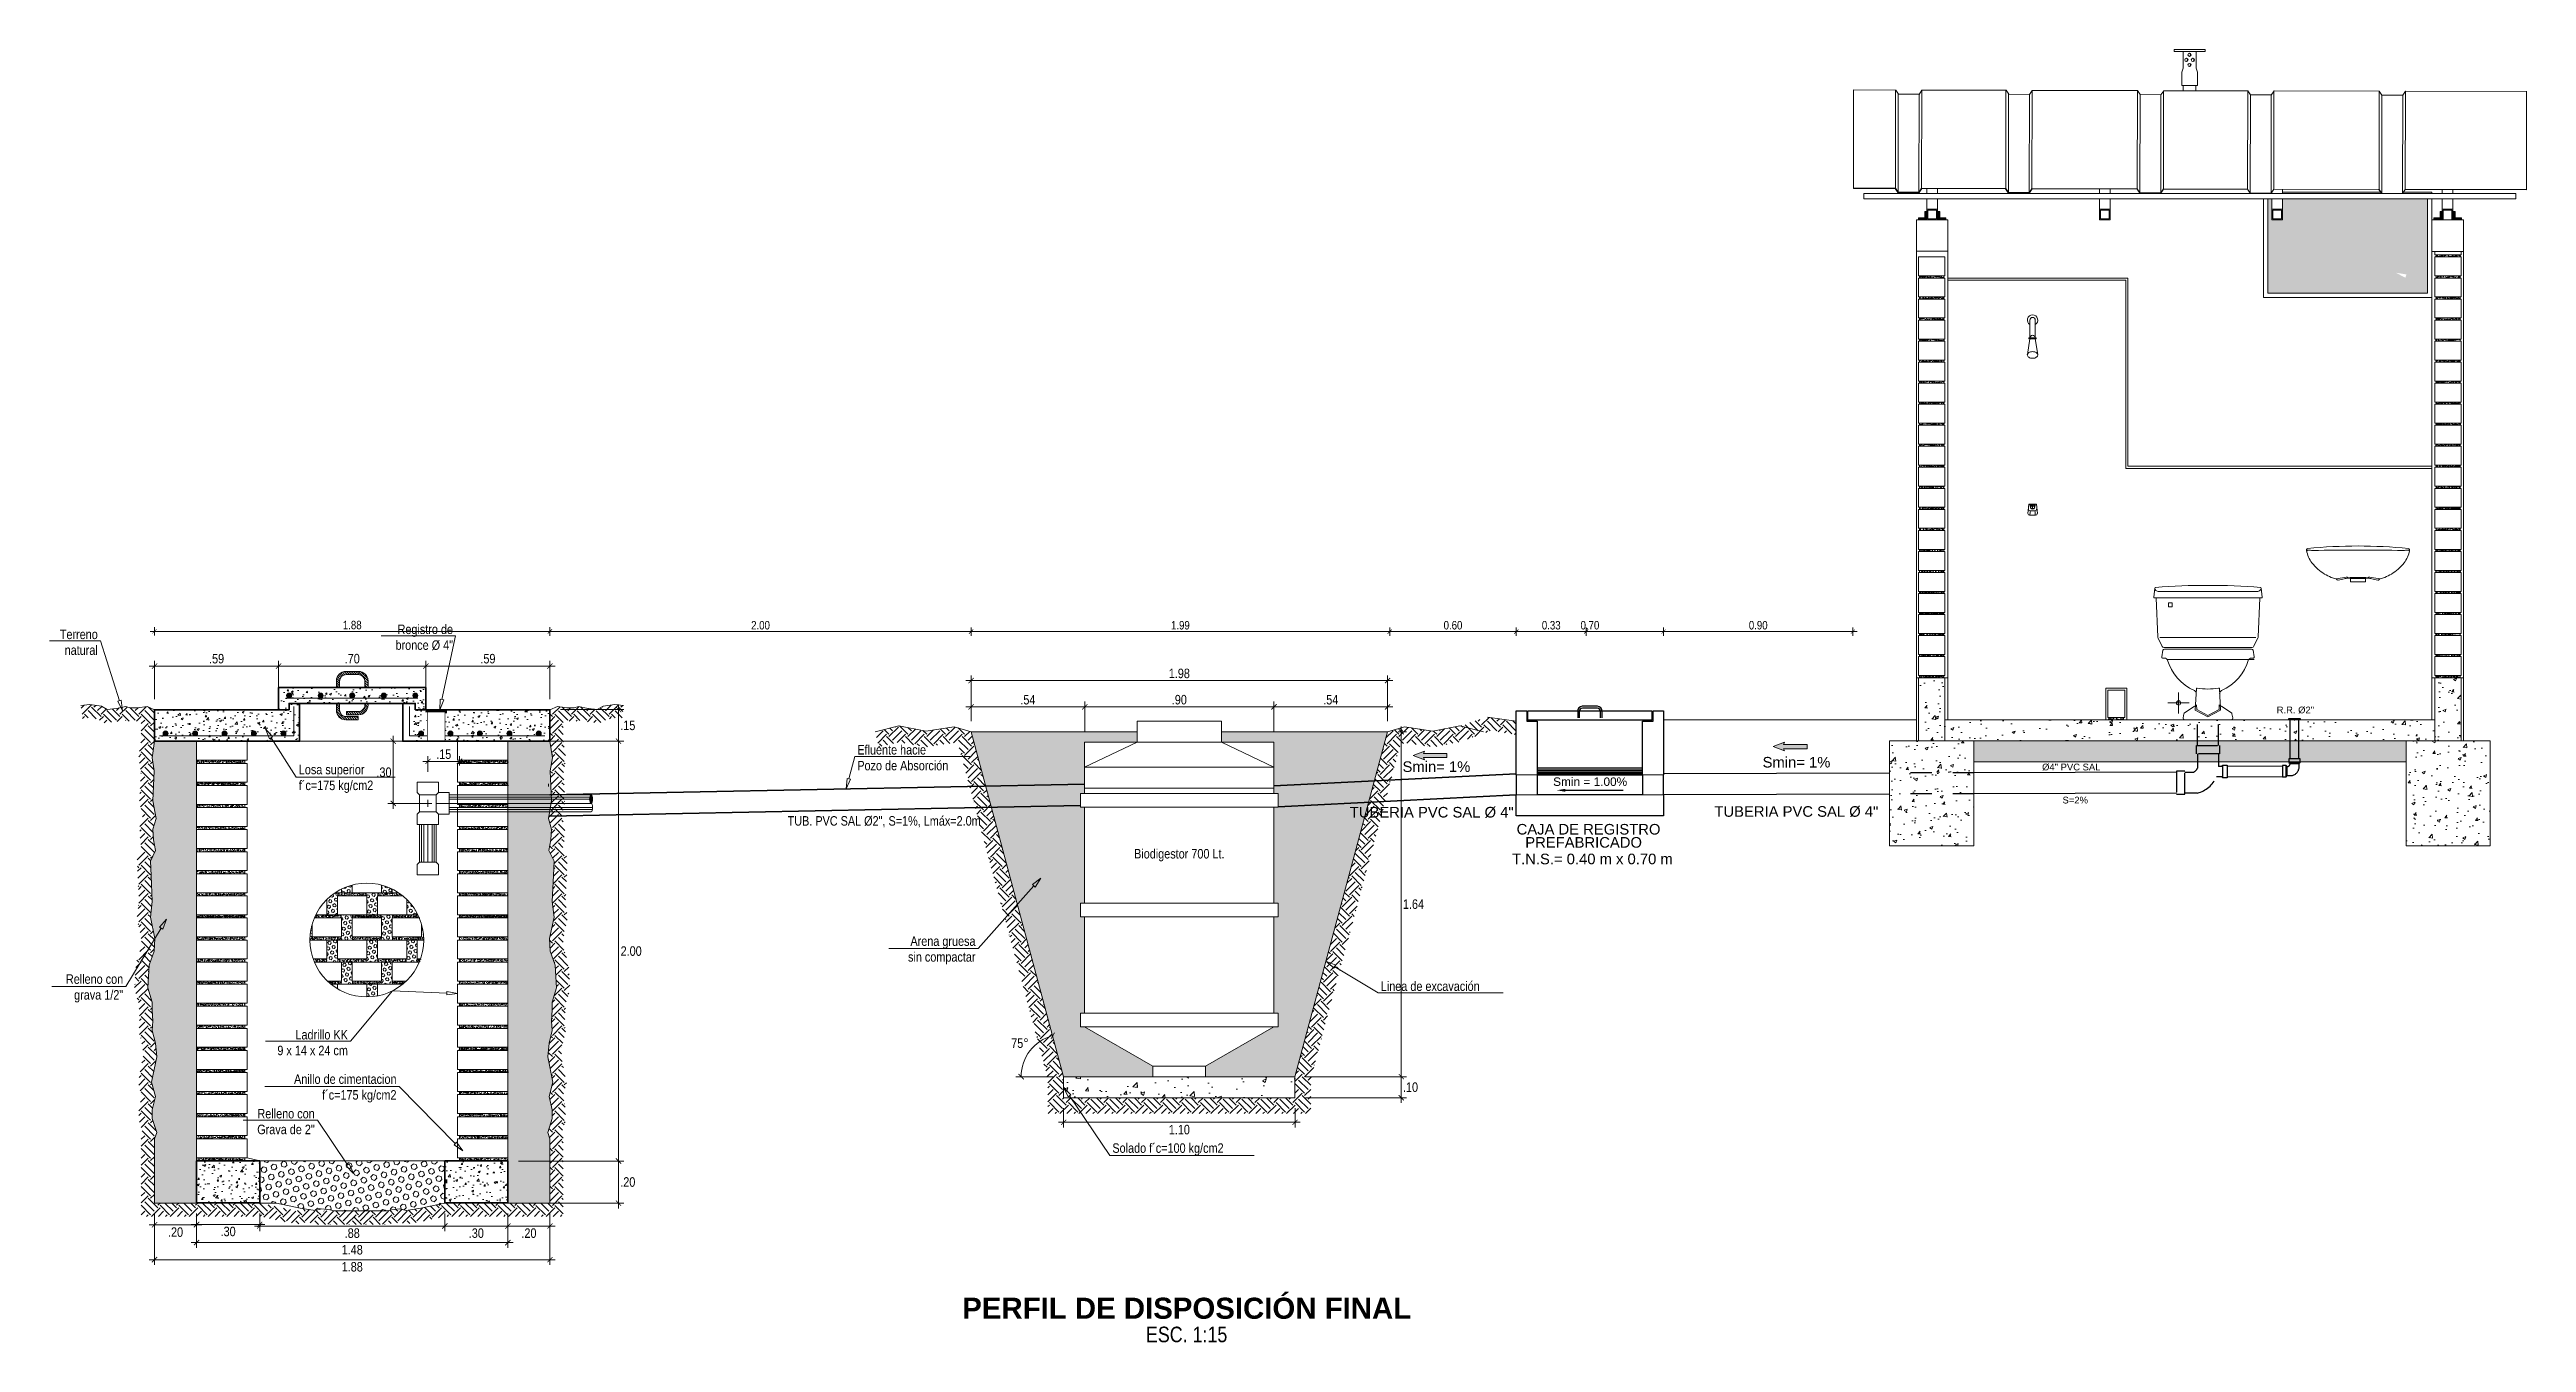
# Model space of a CAD drawing. Header units: metres. Extents: x 0 to 1935, y 0 to 1529.
# Drawn here: x 1861.59 to 1873.36, y 1473.91 to 1480.06 of the extents above; entities that cross this region are included whole.
import ezdxf
from ezdxf import colors
from ezdxf.entities.mleader import LeaderData, LeaderLine
from ezdxf.enums import TextEntityAlignment as Align
from ezdxf.math import Vec2, Vec3

# ---------------------------------------------------------------- set-up
doc = ezdxf.new("R2010")
doc.units = ezdxf.units.M
doc.header["$LTSCALE"] = 0.005
doc.set_wipeout_variables(frame=1)
doc.linetypes.add('CONTINUA', pattern=[0])
doc.linetypes.add('TRAZO_Y_PUNTOX2', pattern=[50.8, 25.4, -12.7, 0, -12.7])
for name, color, linetype, lineweight in [('-Accesorios PVC', 88, 'Continuous', 20), ('-Acero', 152, 'Continuous', 9), ('-Acero techos', 252, 'Continuous', 13), ('-Achurado', 251, 'Continuous', 5), ('-Acotado', 251, 'Continuous', 5), ('-Corte', 7, 'Continuous', 35), ('-Ladrillo', 34, 'Continuous', 9), ('-Techo', 136, 'Continuous', 20), ('-Terreno', 26, 'Continuous', 5), ('-Textos', 7, 'Continuous', 20), ('-Vista', 148, 'Continuous', 9), ('C-COLUMNAS', 150, 'Continuous', 30), ('FIC-2ES_CONCRETO 210', 251, 'Continuous', 30), ('FIC-2ES_LINEA DESAGUE', 6, 'TRAZO_Y_PUNTOX2', 30), ('FIC-2ES_VEREDA', 253, 'Continuous', 5), ('pluma 1', 1, 'Continuous', 9), ('sanitarios', 134, 'Continuous', 15), ('ventana', 152, 'Continuous', 20)]:
    doc.layers.add(name, color=color, linetype=linetype, lineweight=lineweight)
for name, color, linetype in [('00_SOMBRA', 252, 'Continuous'), ('A_50_CotasExter', 7, 'Continuous'), ('FIC-3IS_TEXTO', 7, 'Continuous'), ('G-TEXTOS-TITULOS', 4, 'Continuous'), ('PDF_Text', 7, 'Continuous')]:
    doc.layers.add(name, color=color, linetype=linetype)
doc.layers.add('PDF_Geometry', color=9, linetype='Continuous', true_color=0x808080)
doc.styles.add('-Arial Narrow', font='ARIALN.TTF')
doc.styles.add('25-TITULO', font='arialbd.ttf', dxfattribs={"height": 0.1})
doc.styles.add('ARIAL', font='arial.ttf')
doc.styles.add('PDF Arial-BoldMT', font='arial.ttf')
doc.dimstyles.new('Esc 1_20n', dxfattribs={"dimscale": 0.02, "dimtxt": 2, "dimasz": 1, "dimexe": 1, "dimexo": 1, "dimgap": 0.45, "dimtad": 1, "dimtoh": 1, "dimzin": 3, "dimdsep": 46, "dimtxsty": '-Arial Narrow', "dimblk": 'ARCHTICK', "dimcen": 1, "dimdle": 1, "dimclrd": 252, "dimclre": 252, "dimclrt": 252, "dimadec": 0, "dimazin": 0, "dimtfac": 1, "dimtix": 1, "dimtmove": 1, "dimatfit": 2, "dimldrblk": 'ARCHTICK', "dimfxl": 1, "dimfxlon": 1, "dimtolj": 2, "dimlwd": 5, "dimlwe": 5, "dimarcsym": 0})
doc.dimstyles.new('Esc 1_25', dxfattribs={"dimscale": 0.025, "dimtxt": 1.8, "dimasz": 1, "dimexe": 1, "dimexo": 2, "dimgap": 0.45, "dimtad": 2, "dimtih": 1, "dimtoh": 1, "dimzin": 4, "dimdsep": 46, "dimtxsty": '-Arial Narrow', "dimblk": 'ARCHTICK', "dimcen": 1, "dimdle": 1, "dimclrd": 256, "dimclre": 256, "dimclrt": 7, "dimadec": 0, "dimazin": 0, "dimtfac": 1, "dimtix": 1, "dimtmove": 1, "dimatfit": 2, "dimldrblk": 'ARCHTICK', "dimfxl": 1, "dimtolj": 2, "dimlwd": 5, "dimlwe": 0, "dimarcsym": 0})
pattern_1 = [(45, (249.83684, 3.191283), (-0.00972141242, 0.00972141242), [0.0079375, -0.015875]), (165, (249.83684, 3.191283), (-0.00355828391, -0.013279696325), [0.0079375, -0.015875]), (105, (249.842452, 3.196895), (-0.013279696325, -0.00355828391), [0.0079375, -0.015875])]
pattern_2 = [(320, (-3034.088478, 151.044606), (-0.001593908554, -0.0182184669), [0.001905, -0.020955]), (265, (-3034.088478, 151.044606), (0.01910568452, 0.00352434214), [0.001524, -0.01676405842]), (10.4514447, (-3034.088611, 151.043088), (0.01751177519, -0.01469412471), [0.00161900088, -0.01780902446]), (316.1842, (-3034.083398, 151.044606), (-0.0042042328, -0.02710790409), [0.0028575, -0.0314325]), (6.6355576, (-3034.083748, 151.042347), (0.02474261246, -0.0237404134), [0.00242850231, -0.02671356082]), (261.1841512, (-3034.083398, 151.044606), (0.02474261246, -0.0237404134), [0.0022859967, -0.0251459732]), (291, (-3034.084668, 151.042066), (-0.01022651982, -0.01516143913), [0.001905, -0.020955]), (236, (-3034.084668, 151.042066), (0.01841879661, -0.00618020283), [0.001524, -0.016764]), (341.451445, (-3034.08552, 151.040803), (0.00819227689, -0.02134164193), [0.00161900088, -0.01780899376]), (307.5, (-3034.088478, 151.044606), (0.008455503887, -0.000308860325), [0, -0.0165608, 0, -0.017018, 0, -0.0168275]), (277.5, (-3034.088478, 151.044606), (0.010018057482, -0.00668196625), [0, -0.0097028, 0, -0.0161798, 0, -0.0064135]), (237.5, (-3034.088478, 151.05027), (-0.0005728744, -0.013559059517), [0, -0.00635, 0, -0.019812, 0, -0.026289]), (227.5, (-3034.088478, 151.05281), (0.002542649103, -0.01481291814), [0, -0.008255, 0, -0.0131572, 0, -0.018669])]
pattern_3 = [(50, (1864.437523, 1475.827653), (0.01821847, -0.00159391), [0.001905, -0.020955]), (355, (1864.437523, 1475.827653), (-0.00352434, 0.01910568), [0.001524, -0.01676406]), (100.4514, (1864.439041, 1475.82752), (0.01469412, 0.01751178), [0.001619, -0.01780902]), (46.1842, (1864.437523, 1475.832733), (0.0271079, -0.00420423), [0.0028575, -0.0314325]), (96.6356, (1864.439782, 1475.832383), (0.0237404, 0.0247426), [0.0024285, -0.02671356]), (351.1842, (1864.437523, 1475.832733), (0.0237404, 0.0247426), [0.002286, -0.02514597]), (21, (1864.440063, 1475.831463), (0.01516144, -0.01022652), [0.001905, -0.020955]), (326, (1864.440063, 1475.831463), (0.0061802, 0.0184188), [0.001524, -0.016764]), (71.4514, (1864.441327, 1475.83061), (0.02134164, 0.00819228), [0.001619, -0.017809]), (37.5, (1864.437523, 1475.827653), (0.00030886, 0.008455504), [0, -0.0165608, 0, -0.017018, 0, -0.0168275]), (7.5, (1864.437523, 1475.827653), (0.006681966, 0.01001806), [0, -0.0097028, 0, -0.0161798, 0, -0.0064135]), (327.5, (1864.431859, 1475.827653), (0.01355906, -0.000572874), [0, -0.00635, 0, -0.019812, 0, -0.026289]), (317.5, (1864.429319, 1475.827653), (0.01481292, 0.00254265), [0, -0.008255, 0, -0.0131572, 0, -0.018669])]
pattern_4 = [(50, (1864.247523, 1475.827653), (0.01821847, -0.0015939), [0.001905, -0.020955]), (355, (1864.247523, 1475.827653), (-0.00352434, 0.0191057), [0.001524, -0.01676406]), (100.4514, (1864.249041, 1475.82752), (0.01469412, 0.01751178), [0.001619, -0.01780902]), (46.1842, (1864.247523, 1475.832733), (0.0271079, -0.00420423), [0.0028575, -0.0314325]), (96.6356, (1864.249782, 1475.832383), (0.0237404, 0.0247426), [0.0024285, -0.02671356]), (351.184, (1864.247523, 1475.832733), (0.0237404, 0.0247426), [0.002286, -0.025146]), (21, (1864.250063, 1475.831463), (0.01516144, -0.01022652), [0.001905, -0.020955]), (326, (1864.250063, 1475.831463), (0.0061802, 0.0184188), [0.001524, -0.016764]), (71.4514, (1864.251327, 1475.83061), (0.02134164, 0.00819228), [0.001619, -0.017809]), (37.5, (1864.247523, 1475.827653), (0.00030886, 0.008455504), [0, -0.0165608, 0, -0.017018, 0, -0.0168275]), (7.5, (1864.247523, 1475.827653), (0.00668197, 0.01001806), [0, -0.0097028, 0, -0.0161798, 0, -0.0064135]), (327.5, (1864.241859, 1475.827653), (0.01355906, -0.000572874), [0, -0.00635, 0, -0.019812, 0, -0.026289]), (317.5, (1864.239319, 1475.827653), (0.01481292, 0.00254265), [0, -0.008255, 0, -0.0131572, 0, -0.018669])]
pattern_5 = [(50, (1864.627523, 1475.827653), (0.01821847, -0.00159391), [0.001905, -0.020955]), (355, (1864.627523, 1475.827653), (-0.00352434, 0.01910568), [0.001524, -0.01676406]), (100.4514, (1864.629041, 1475.82752), (0.01469412, 0.01751178), [0.001619, -0.01780902]), (46.1842, (1864.627523, 1475.832733), (0.0271079, -0.00420423), [0.0028575, -0.0314325]), (96.6356, (1864.629782, 1475.832383), (0.0237404, 0.0247426), [0.0024285, -0.02671356]), (351.1842, (1864.627523, 1475.832733), (0.0237404, 0.0247426), [0.002286, -0.02514597]), (21, (1864.630063, 1475.831463), (0.01516144, -0.01022652), [0.001905, -0.020955]), (326, (1864.630063, 1475.831463), (0.0061802, 0.0184188), [0.001524, -0.016764]), (71.4514, (1864.631327, 1475.83061), (0.02134164, 0.00819228), [0.001619, -0.017809]), (37.5, (1864.627523, 1475.827653), (0.00030886, 0.008455504), [0, -0.0165608, 0, -0.017018, 0, -0.0168275]), (7.5, (1864.627523, 1475.827653), (0.006681966, 0.010018057), [0, -0.0097028, 0, -0.0161798, 0, -0.0064135]), (327.5, (1864.621859, 1475.827653), (0.01355906, -0.000572874), [0, -0.00635, 0, -0.019812, 0, -0.026289]), (317.5, (1864.619319, 1475.827653), (0.01481292, 0.00254265), [0, -0.008255, 0, -0.0131572, 0, -0.018669])]
pattern_6 = [(50, (1864.507523, 1475.722653), (0.01821847, -0.00159391), [0.001905, -0.020955]), (355, (1864.507523, 1475.722653), (-0.00352434, 0.01910568), [0.001524, -0.01676406]), (100.4514, (1864.509041, 1475.72252), (0.01469412, 0.01751178), [0.001619, -0.01780902]), (46.1842, (1864.507523, 1475.727733), (0.0271079, -0.00420423), [0.0028575, -0.0314325]), (96.6356, (1864.509782, 1475.727383), (0.0237404, 0.0247426), [0.0024285, -0.02671356]), (351.1842, (1864.507523, 1475.727733), (0.0237404, 0.0247426), [0.002286, -0.02514597]), (21, (1864.510063, 1475.726463), (0.01516144, -0.01022652), [0.001905, -0.020955]), (326, (1864.510063, 1475.726463), (0.0061802, 0.0184188), [0.001524, -0.016764]), (71.4514, (1864.511327, 1475.72561), (0.02134164, 0.00819228), [0.001619, -0.017809]), (37.5, (1864.507523, 1475.722653), (0.00030886, 0.008455504), [0, -0.0165608, 0, -0.017018, 0, -0.0168275]), (7.5, (1864.507523, 1475.722653), (0.006681966, 0.01001806), [0, -0.0097028, 0, -0.0161798, 0, -0.0064135]), (327.5, (1864.501859, 1475.722653), (0.01355906, -0.000572874), [0, -0.00635, 0, -0.019812, 0, -0.026289]), (317.5, (1864.499319, 1475.722653), (0.01481292, 0.00254265), [0, -0.008255, 0, -0.0131572, 0, -0.018669])]
pattern_7 = [(50, (1864.317523, 1475.722653), (0.01821847, -0.0015939), [0.001905, -0.020955]), (355, (1864.317523, 1475.722653), (-0.00352434, 0.01910568), [0.001524, -0.01676406]), (100.4514, (1864.319041, 1475.72252), (0.01469412, 0.01751178), [0.001619, -0.01780902]), (46.1842, (1864.317523, 1475.727733), (0.0271079, -0.00420423), [0.0028575, -0.0314325]), (96.6356, (1864.319782, 1475.727383), (0.0237404, 0.0247426), [0.0024285, -0.02671356]), (351.1842, (1864.317523, 1475.727733), (0.0237404, 0.0247426), [0.002286, -0.025146]), (21, (1864.320063, 1475.726463), (0.01516144, -0.01022652), [0.001905, -0.020955]), (326, (1864.320063, 1475.726463), (0.0061802, 0.0184188), [0.001524, -0.016764]), (71.4514, (1864.321327, 1475.72561), (0.02134164, 0.00819228), [0.001619, -0.017809]), (37.5, (1864.317523, 1475.722653), (0.00030886, 0.008455504), [0, -0.0165608, 0, -0.017018, 0, -0.0168275]), (7.5, (1864.317523, 1475.722653), (0.006681966, 0.01001806), [0, -0.0097028, 0, -0.0161798, 0, -0.0064135]), (327.5, (1864.311859, 1475.722653), (0.01355906, -0.000572874), [0, -0.00635, 0, -0.019812, 0, -0.026289]), (317.5, (1864.309319, 1475.722653), (0.01481292, 0.00254265), [0, -0.008255, 0, -0.0131572, 0, -0.018669])]

msp = doc.modelspace()

# ---------------------------------------------------------------- texts
at = {"layer": '-Accesorios PVC', "insert": (1866.9588, 1476.22609), "char_height": 0.045, "width": 0.9, "attachment_point": 5, "style": '-Arial Narrow'}
msp.add_mtext('\\pxqc;Biodigestor 700 Lt.', dxfattribs=at)
at = {"layer": '-Textos', "style": '-Arial Narrow'}
msp.add_text('ESC. 1:15', height=0.074078, dxfattribs=at).set_placement((1866.99364, 1473.94755), align=Align.MIDDLE_CENTER)
at = {"layer": '-Textos', "insert": (1865.55577, 1476.38492), "char_height": 0.045, "attachment_point": 5, "style": '-Arial Narrow'}
msp.add_mtext('TUB. PVC SAL Ø2", S=1%, Lmáx=2.0m', dxfattribs=at)
at = {"layer": 'FIC-3IS_TEXTO', "color": 175, "lineweight": 20, "true_color": 0x4554a5, "style": 'ARIAL'}
for s, height, p in [('R.R. Ø2"', 0.032075, (1872.1757, 1476.9006)), ('Ø4" PVC SAL', 0.0320747, (1871.06054, 1476.62914)), ('S=2%%%', 0.032075, (1871.15766, 1476.47186))]:
    msp.add_text(s, height=height, rotation=359.947068, dxfattribs=at).set_placement(p)
at = {"layer": 'G-TEXTOS-TITULOS', "color": 219, "true_color": 0x642165, "style": '25-TITULO'}
msp.add_text('PERFIL DE DISPOSICIÓN FINAL', height=0.1, dxfattribs=at).set_placement((1866.99399, 1474.07225), align=Align.MIDDLE_CENTER)
at = {"layer": 'PDF_Text', "style": 'PDF Arial-BoldMT'}
for s, p in [('CAJA DE REGISTRO', (1868.56245, 1476.32413)), ('PREFABRICADO', (1868.60356, 1476.26172)), ('T.N.S.= 0.40 m x 0.70 m', (1868.54071, 1476.18295))]:
    msp.add_text(s, height=0.0503406, dxfattribs=at).set_placement(p)
at = {"layer": 'PDF_Text', "attachment_point": 6, "style": 'PDF Arial-BoldMT'}
for s, insert, char_height in [('Smin= 1%', (1868.34245, 1476.64656), 0.050341), ('Smin= 1%', (1870.05415, 1476.66759), 0.050341), ('Smin = 1.00%', (1869.08795, 1476.57515), 0.0402763), ('TUBERIA PVC SAL Ø 4"', (1868.54835, 1476.42933), 0.0503406), ('TUBERIA PVC SAL Ø 4"', (1870.28186, 1476.43288), 0.0503406)]:
    msp.add_mtext(s, dxfattribs=dict(at, insert=insert, char_height=char_height))

# ---------------------------------------------------------------- blocks, each defined once
blk = doc.blocks.new('Ladrillo de Canto')
at = {"layer": '-Achurado', "ltscale": 0.009}
h = blk.add_hatch(dxfattribs=at)
h.set_pattern_fill('AR-CONC', color=256, scale=0.0001)
h.paths.add_polyline_path([(0.0575, 0.01), (-0.0575, 0.01), (-0.0575, 0), (0.0575, 0)])
at = {"layer": '-Ladrillo', "lineweight": 5}
for p, q in [((-0.0625, 0.1), (0.0625, 0.1)), ((-0.0625, 0.01), (-0.0625, 0.1)), ((0.0625, 0.01), (-0.0625, 0.01)), ((0.0625, 0.1), (0.0625, 0.01))]:
    blk.add_line(p, q, dxfattribs=at)
blk.add_lwpolyline([(0.0575, 0.01), (-0.0575, 0.01), (-0.0575, 0), (0.0575, 0)], close=True, dxfattribs=at)
blk = doc.blocks.new('*U265')
at = {"layer": '-Acotado', "xscale": -1}
blk.add_blockref('Ladrillo de Canto', (0, -0.05), dxfattribs=at)
blk = doc.blocks.new('*U266')
at = {"layer": '-Acotado', "color": 0, "linetype": 'ByBlock', "lineweight": -2, "transparency": 16777216}
for p in [(0, 1.9), (0, 1.8)]:
    blk.add_blockref('*U265', p, dxfattribs=at)
at = {"layer": '-Acotado', "color": 0, "linetype": 'ByBlock', "lineweight": -2}
for p in [(0, 1.7), (0, 1.6), (0, 1.5), (0, 1.4), (0, 1.3), (0, 1.2), (0, 1.1), (0, 1), (0, 0.9), (0, 0.8), (0, 0.7), (0, 0.6), (0, 0.5), (0, 0.4), (0, 0.3), (0, 0.2), (0, 0.1), (0, 0)]:
    blk.add_blockref('*U265', p, dxfattribs=at)
blk = doc.blocks.new('*U267')
at = {"layer": '-Acotado', "xscale": -1}
blk.add_blockref('Ladrillo de Canto', (0, -0.05), dxfattribs=at)
blk = doc.blocks.new('*U268')
at = {"layer": '-Acotado', "color": 0, "linetype": 'ByBlock', "lineweight": -2, "transparency": 16777216}
for p in [(0, 1.9), (0, 1.8)]:
    blk.add_blockref('*U267', p, dxfattribs=at)
at = {"layer": '-Acotado', "color": 0, "linetype": 'ByBlock', "lineweight": -2}
for p in [(0, 1.7), (0, 1.6), (0, 1.5), (0, 1.4), (0, 1.3), (0, 1.2), (0, 1.1), (0, 1), (0, 0.9), (0, 0.8), (0, 0.7), (0, 0.6), (0, 0.5), (0, 0.4), (0, 0.3), (0, 0.2), (0, 0.1), (0, 0)]:
    blk.add_blockref('*U267', p, dxfattribs=at)
blk = doc.blocks.new('Sombrero de Ventilacion')
at = {"layer": '-Accesorios PVC', "ltscale": 0.009}
for points in [[(-0.105, 0.244), (0.105, 0.244), (0.105, 0.23), (-0.105, 0.23)], [(0.053, 0.089), (0.053, 0), (-0.053, 0), (-0.053, 0.089), (-0.044, 0.116), (-0.044, 0.23), (0.044, 0.23), (0.044, 0.116)]]:
    blk.add_lwpolyline(points, close=True, dxfattribs=at)
for centre in [(-0.022, 0.173), (0.001, 0.208), (0.022, 0.173), (0.001, 0.139)]:
    blk.add_circle(centre, 0.0109, dxfattribs=at)
for centre in [(-0.018, 0.173), (0.005, 0.208), (0.025, 0.173), (0.005, 0.139)]:
    blk.add_arc(centre, 0.0115, 108.8693, 251.1307, dxfattribs=at)
blk = doc.blocks.new('REG 4')
at = {"layer": '00_SOMBRA', "ltscale": 0.1}
for points in [[(-0.004, 0), (-0.004, -0.012), (-0.055, -0.012), (-0.055, 0)], [(-0.05, 0), (-0.046, 0), (-0.046, -0.012), (-0.05, -0.012)], [(-0.041, 0), (-0.037, 0), (-0.037, -0.012), (-0.041, -0.012)], [(-0.03, 0), (-0.027, 0), (-0.027, -0.012), (-0.03, -0.012)], [(-0.02, 0), (-0.017, 0), (-0.017, -0.012), (-0.02, -0.012)], [(-0.012, 0), (-0.009, 0), (-0.009, -0.012), (-0.012, -0.012)], [(-0.002, 0), (0.002, 0), (0.002, -0.012), (-0.002, -0.012)], [(0.055, 0), (0.055, -0.012), (0.004, -0.012), (0.004, 0)], [(0.009, 0), (0.013, 0), (0.013, -0.012), (0.009, -0.012)], [(0.018, 0), (0.022, 0), (0.022, -0.012), (0.018, -0.012)], [(0.029, 0), (0.032, 0), (0.032, -0.012), (0.029, -0.012)], [(0.039, 0), (0.042, 0), (0.042, -0.012), (0.039, -0.012)], [(0.047, 0), (0.05, 0), (0.05, -0.012), (0.047, -0.012)]]:
    blk.add_lwpolyline(points, close=True, dxfattribs=at)
for points in [[(-0.004, 0), (0.004, 0)], [(-0.004, -0.012), (0.004, -0.012)]]:
    blk.add_lwpolyline(points, dxfattribs=at)
blk = doc.blocks.new('_ArchTick')
at = {"color": 0, "linetype": 'ByBlock', "const_width": 0.15}
blk.add_lwpolyline([(-0.5, -0.5), (0.5, 0.5)], dxfattribs=at)
blk = doc.blocks.new('*D275')
at = {"layer": 'A_50_CotasExter', "color": 252, "lineweight": 5, "ltscale": 0.005, "transparency": 16777216}
for p, q in [((1870.181, 1477.289), (1869.241, 1477.289)), ((1869.261, 1477.269), (1869.261, 1477.309)), ((1870.161, 1477.269), (1870.161, 1477.309))]:
    blk.add_line(p, q, dxfattribs=at)
at = {"layer": 'Defpoints', "color": 0, "ltscale": 0.005, "transparency": 16777216}
for p in [(1869.261, 1477.289), (1869.261, 1476.87), (1870.161, 1476.87)]:
    blk.add_point(p, dxfattribs=at)
at = {"layer": 'A_50_CotasExter', "color": 252, "lineweight": 5, "ltscale": 0.005, "transparency": 16777216, "xscale": 0.02, "yscale": 0.02, "zscale": 0.02, "rotation": 180}
blk.add_blockref('_ArchTick', (1869.261, 1477.289), dxfattribs=at)
at = {"layer": 'A_50_CotasExter', "color": 252, "lineweight": 5, "ltscale": 0.005, "transparency": 16777216, "xscale": 0.02, "yscale": 0.02, "zscale": 0.02}
blk.add_blockref('_ArchTick', (1870.161, 1477.289), dxfattribs=at)
at = {"layer": 'A_50_CotasExter', "color": 252, "ltscale": 0.005, "transparency": 16777216, "insert": (1869.711, 1477.319), "char_height": 0.04, "attachment_point": 5, "style": '-Arial Narrow'}
blk.add_mtext('\\A2;0.90', dxfattribs=at)
blk = doc.blocks.new('*D285')
at = {"layer": 'A_50_CotasExter', "color": 252, "lineweight": 5, "ltscale": 0.005, "transparency": 16777216}
for p, q in [((1869.281, 1477.289), (1868.541, 1477.289)), ((1868.561, 1477.269), (1868.561, 1477.309)), ((1869.261, 1477.269), (1869.261, 1477.309))]:
    blk.add_line(p, q, dxfattribs=at)
at = {"layer": 'Defpoints', "color": 0, "ltscale": 0.005, "transparency": 16777216}
for p in [(1868.561, 1477.289), (1868.561, 1476.913), (1869.261, 1476.87)]:
    blk.add_point(p, dxfattribs=at)
at = {"layer": 'A_50_CotasExter', "color": 252, "lineweight": 5, "ltscale": 0.005, "transparency": 16777216, "xscale": 0.02, "yscale": 0.02, "zscale": 0.02, "rotation": 180}
blk.add_blockref('_ArchTick', (1868.561, 1477.289), dxfattribs=at)
at = {"layer": 'A_50_CotasExter', "color": 252, "lineweight": 5, "ltscale": 0.005, "transparency": 16777216, "xscale": 0.02, "yscale": 0.02, "zscale": 0.02}
blk.add_blockref('_ArchTick', (1869.261, 1477.289), dxfattribs=at)
at = {"layer": 'A_50_CotasExter', "color": 252, "ltscale": 0.005, "transparency": 16777216, "insert": (1868.911, 1477.319), "char_height": 0.04, "attachment_point": 5, "style": '-Arial Narrow'}
blk.add_mtext('\\A2;0.70', dxfattribs=at)
blk = doc.blocks.new('*D286')
at = {"layer": 'A_50_CotasExter', "color": 252, "lineweight": 5, "ltscale": 0.005, "transparency": 16777216}
for p, q in [((1868.541, 1477.289), (1868.913, 1477.289)), ((1868.561, 1477.269), (1868.561, 1477.309)), ((1868.893, 1477.269), (1868.893, 1477.309))]:
    blk.add_line(p, q, dxfattribs=at)
at = {"layer": 'Defpoints', "color": 0, "ltscale": 0.005, "transparency": 16777216}
for p in [(1868.893, 1477.289), (1868.561, 1476.913), (1868.893, 1475.559)]:
    blk.add_point(p, dxfattribs=at)
at = {"layer": 'A_50_CotasExter', "color": 252, "lineweight": 5, "ltscale": 0.005, "transparency": 16777216, "xscale": 0.02, "yscale": 0.02, "zscale": 0.02, "rotation": 180}
blk.add_blockref('_ArchTick', (1868.561, 1477.289), dxfattribs=at)
at = {"layer": 'A_50_CotasExter', "color": 252, "lineweight": 5, "ltscale": 0.005, "transparency": 16777216, "xscale": 0.02, "yscale": 0.02, "zscale": 0.02}
blk.add_blockref('_ArchTick', (1868.893, 1477.289), dxfattribs=at)
at = {"layer": 'A_50_CotasExter', "color": 252, "ltscale": 0.005, "transparency": 16777216, "insert": (1868.727, 1477.319), "char_height": 0.04, "attachment_point": 5, "style": '-Arial Narrow'}
blk.add_mtext('\\A2;0.33', dxfattribs=at)
blk = doc.blocks.new('*D287')
at = {"layer": 'A_50_CotasExter', "color": 252, "lineweight": 5, "ltscale": 0.005, "transparency": 16777216}
for p, q in [((1863.987, 1477.29), (1862.067, 1477.29)), ((1862.087, 1477.27), (1862.087, 1477.31)), ((1863.967, 1477.27), (1863.967, 1477.31))]:
    blk.add_line(p, q, dxfattribs=at)
at = {"layer": 'Defpoints', "color": 0, "ltscale": 0.005, "transparency": 16777216}
for p in [(1862.087, 1477.29), (1862.087, 1476.768), (1863.967, 1476.768)]:
    blk.add_point(p, dxfattribs=at)
at = {"layer": 'A_50_CotasExter', "color": 252, "lineweight": 5, "ltscale": 0.005, "transparency": 16777216, "xscale": 0.02, "yscale": 0.02, "zscale": 0.02, "rotation": 180}
blk.add_blockref('_ArchTick', (1862.087, 1477.29), dxfattribs=at)
at = {"layer": 'A_50_CotasExter', "color": 252, "lineweight": 5, "ltscale": 0.005, "transparency": 16777216, "xscale": 0.02, "yscale": 0.02, "zscale": 0.02}
blk.add_blockref('_ArchTick', (1863.967, 1477.29), dxfattribs=at)
at = {"layer": 'A_50_CotasExter', "color": 252, "ltscale": 0.005, "transparency": 16777216, "insert": (1863.027, 1477.32), "char_height": 0.04, "attachment_point": 5, "style": '-Arial Narrow'}
blk.add_mtext('\\A2;1.88', dxfattribs=at)
blk = doc.blocks.new('*D269')
at = {"layer": 'A_50_CotasExter', "color": 252, "lineweight": 5, "ltscale": 0.005, "transparency": 16777216}
for p, q in [((1865.949, 1477.289), (1867.979, 1477.289)), ((1865.969, 1477.269), (1865.969, 1477.309)), ((1867.959, 1477.269), (1867.959, 1477.309))]:
    blk.add_line(p, q, dxfattribs=at)
at = {"layer": 'Defpoints', "color": 0, "ltscale": 0.005, "transparency": 16777216}
for p in [(1865.969, 1477.241), (1867.959, 1477.289), (1867.959, 1477.241)]:
    blk.add_point(p, dxfattribs=at)
at = {"layer": 'A_50_CotasExter', "color": 252, "lineweight": 5, "ltscale": 0.005, "transparency": 16777216, "xscale": 0.02, "yscale": 0.02, "zscale": 0.02, "rotation": 180}
blk.add_blockref('_ArchTick', (1865.969, 1477.289), dxfattribs=at)
at = {"layer": 'A_50_CotasExter', "color": 252, "lineweight": 5, "ltscale": 0.005, "transparency": 16777216, "xscale": 0.02, "yscale": 0.02, "zscale": 0.02}
blk.add_blockref('_ArchTick', (1867.959, 1477.289), dxfattribs=at)
at = {"layer": 'A_50_CotasExter', "color": 252, "ltscale": 0.005, "transparency": 16777216, "insert": (1866.964, 1477.319), "char_height": 0.04, "attachment_point": 5, "style": '-Arial Narrow'}
blk.add_mtext('\\A2;1.99', dxfattribs=at)
blk = doc.blocks.new('*D270')
at = {"layer": 'A_50_CotasExter', "color": 252, "lineweight": 5, "ltscale": 0.005, "transparency": 16777216}
for p, q in [((1867.939, 1477.289), (1868.581, 1477.289)), ((1867.959, 1477.269), (1867.959, 1477.309)), ((1868.561, 1477.269), (1868.561, 1477.309))]:
    blk.add_line(p, q, dxfattribs=at)
at = {"layer": 'Defpoints', "color": 0, "ltscale": 0.005, "transparency": 16777216}
for p in [(1867.959, 1477.241), (1868.561, 1477.289), (1868.561, 1477.113)]:
    blk.add_point(p, dxfattribs=at)
at = {"layer": 'A_50_CotasExter', "color": 252, "lineweight": 5, "ltscale": 0.005, "transparency": 16777216, "xscale": 0.02, "yscale": 0.02, "zscale": 0.02, "rotation": 180}
blk.add_blockref('_ArchTick', (1867.959, 1477.289), dxfattribs=at)
at = {"layer": 'A_50_CotasExter', "color": 252, "lineweight": 5, "ltscale": 0.005, "transparency": 16777216, "xscale": 0.02, "yscale": 0.02, "zscale": 0.02}
blk.add_blockref('_ArchTick', (1868.561, 1477.289), dxfattribs=at)
at = {"layer": 'A_50_CotasExter', "color": 252, "ltscale": 0.005, "transparency": 16777216, "insert": (1868.26, 1477.319), "char_height": 0.04, "attachment_point": 5, "style": '-Arial Narrow'}
blk.add_mtext('\\A2;0.60', dxfattribs=at)
blk = doc.blocks.new('*D281')
at = {"layer": 'A_50_CotasExter', "color": 252, "lineweight": 5, "ltscale": 0.005, "transparency": 16777216}
for p, q in [((1865.989, 1477.289), (1863.947, 1477.289)), ((1863.967, 1477.269), (1863.967, 1477.309)), ((1865.969, 1477.269), (1865.969, 1477.309))]:
    blk.add_line(p, q, dxfattribs=at)
at = {"layer": 'Defpoints', "color": 0, "ltscale": 0.005, "transparency": 16777216}
for p in [(1863.967, 1477.289), (1865.969, 1477.235), (1863.967, 1476.501)]:
    blk.add_point(p, dxfattribs=at)
at = {"layer": 'A_50_CotasExter', "color": 252, "lineweight": 5, "ltscale": 0.005, "transparency": 16777216, "xscale": 0.02, "yscale": 0.02, "zscale": 0.02, "rotation": 180}
blk.add_blockref('_ArchTick', (1863.967, 1477.289), dxfattribs=at)
at = {"layer": 'A_50_CotasExter', "color": 252, "lineweight": 5, "ltscale": 0.005, "transparency": 16777216, "xscale": 0.02, "yscale": 0.02, "zscale": 0.02}
blk.add_blockref('_ArchTick', (1865.969, 1477.289), dxfattribs=at)
at = {"layer": 'A_50_CotasExter', "color": 252, "ltscale": 0.005, "transparency": 16777216, "insert": (1864.968, 1477.319), "char_height": 0.04, "attachment_point": 5, "style": '-Arial Narrow'}
blk.add_mtext('\\A2;2.00', dxfattribs=at)
blk = doc.blocks.new('*D293')
at = {"layer": '-Acotado', "lineweight": 0, "transparency": 16777216}
blk.add_line((1866.359, 1475.173), (1866.182, 1475.173), dxfattribs=at)
at = {"layer": '-Acotado', "lineweight": 5, "transparency": 16777216}
blk.add_arc((1866.409, 1475.173), 0.202, 105.0184, 180, dxfattribs=at)
at = {"layer": 'Defpoints', "color": 0, "transparency": 16777216}
for p in [(1865.969, 1476.813), (1866.279, 1475.327), (1866.409, 1475.173), (1866.409, 1475.173), (1867.509, 1475.173)]:
    blk.add_point(p, dxfattribs=at)
at = {"layer": '-Acotado', "lineweight": 5, "transparency": 16777216, "xscale": 0.025, "yscale": 0.025, "zscale": 0.025}
for p, rotation in [((1866.357, 1475.367), 15.01836063115525), ((1866.207, 1475.173), 269.9999999999973)]:
    blk.add_blockref('_ArchTick', p, dxfattribs=dict(at, rotation=rotation))
at = {"layer": '-Acotado', "color": 7, "transparency": 16777216, "insert": (1866.201, 1475.332), "char_height": 0.045, "attachment_point": 5, "style": '-Arial Narrow'}
blk.add_mtext('\\A2;75°', dxfattribs=at)
blk = doc.blocks.new('_ClosedBlank')
at = {"color": 0, "linetype": 'ByBlock', "lineweight": -2}
for p, q in [((-1, 0.17), (0, 0)), ((-1, 0.17), (-1, -0.17)), ((0, 0), (-1, -0.17))]:
    blk.add_line(p, q, dxfattribs=at)
blk = doc.blocks.new('*D294')
at = {"layer": '-Acotado', "lineweight": 0, "transparency": 16777216}
for p, q in [((1866.409, 1475.023), (1866.409, 1474.931)), ((1867.509, 1475.023), (1867.509, 1474.931))]:
    blk.add_line(p, q, dxfattribs=at)
at = {"layer": '-Acotado', "lineweight": 5, "transparency": 16777216}
blk.add_line((1866.384, 1474.956), (1867.534, 1474.956), dxfattribs=at)
at = {"layer": 'Defpoints', "color": 0, "transparency": 16777216}
for p in [(1866.409, 1475.073), (1867.509, 1475.073), (1867.509, 1474.956)]:
    blk.add_point(p, dxfattribs=at)
at = {"layer": '-Acotado', "lineweight": 5, "transparency": 16777216, "xscale": 0.025, "yscale": 0.025, "zscale": 0.025, "rotation": 180}
blk.add_blockref('_ArchTick', (1866.409, 1474.956), dxfattribs=at)
at = {"layer": '-Acotado', "lineweight": 5, "transparency": 16777216, "xscale": 0.025, "yscale": 0.025, "zscale": 0.025}
blk.add_blockref('_ArchTick', (1867.509, 1474.956), dxfattribs=at)
at = {"layer": '-Acotado', "color": 7, "transparency": 16777216, "insert": (1866.959, 1474.921), "char_height": 0.045, "attachment_point": 5, "style": '-Arial Narrow'}
blk.add_mtext('\\A2;1.10', dxfattribs=at)
blk = doc.blocks.new('*D295')
at = {"layer": '-Acotado', "lineweight": 5, "transparency": 16777216}
blk.add_line((1867.974, 1477.056), (1865.944, 1477.056), dxfattribs=at)
at = {"layer": '-Acotado', "lineweight": 0, "transparency": 16777216}
for p, q in [((1865.969, 1476.863), (1865.969, 1477.081)), ((1867.949, 1476.863), (1867.949, 1477.081))]:
    blk.add_line(p, q, dxfattribs=at)
at = {"layer": 'Defpoints', "color": 0, "transparency": 16777216}
for p in [(1865.969, 1477.056), (1865.969, 1476.813), (1867.949, 1476.813)]:
    blk.add_point(p, dxfattribs=at)
at = {"layer": '-Acotado', "lineweight": 5, "transparency": 16777216, "xscale": 0.025, "yscale": 0.025, "zscale": 0.025, "rotation": 180}
blk.add_blockref('_ArchTick', (1865.969, 1477.056), dxfattribs=at)
at = {"layer": '-Acotado', "lineweight": 5, "transparency": 16777216, "xscale": 0.025, "yscale": 0.025, "zscale": 0.025}
blk.add_blockref('_ArchTick', (1867.949, 1477.056), dxfattribs=at)
at = {"layer": '-Acotado', "color": 7, "transparency": 16777216, "insert": (1866.959, 1477.09), "char_height": 0.045, "attachment_point": 5, "style": '-Arial Narrow'}
blk.add_mtext('\\A2;1.98', dxfattribs=at)
blk = doc.blocks.new('*D296')
at = {"layer": '-Acotado', "lineweight": 5, "transparency": 16777216}
blk.add_line((1867.434, 1476.931), (1866.484, 1476.931), dxfattribs=at)
at = {"layer": '-Acotado', "lineweight": 0, "transparency": 16777216}
for p, q in [((1866.509, 1476.813), (1866.509, 1476.956)), ((1867.409, 1476.813), (1867.409, 1476.956))]:
    blk.add_line(p, q, dxfattribs=at)
at = {"layer": 'Defpoints', "color": 0, "transparency": 16777216}
for p in [(1866.509, 1476.931), (1866.509, 1476.763), (1867.409, 1476.763)]:
    blk.add_point(p, dxfattribs=at)
at = {"layer": '-Acotado', "lineweight": 5, "transparency": 16777216, "xscale": 0.025, "yscale": 0.025, "zscale": 0.025, "rotation": 180}
blk.add_blockref('_ArchTick', (1866.509, 1476.931), dxfattribs=at)
at = {"layer": '-Acotado', "lineweight": 5, "transparency": 16777216, "xscale": 0.025, "yscale": 0.025, "zscale": 0.025}
blk.add_blockref('_ArchTick', (1867.409, 1476.931), dxfattribs=at)
at = {"layer": '-Acotado', "color": 7, "transparency": 16777216, "insert": (1866.959, 1476.965), "char_height": 0.045, "attachment_point": 5, "style": '-Arial Narrow'}
blk.add_mtext('\\A2;.90', dxfattribs=at)
blk = doc.blocks.new('*D297')
at = {"layer": '-Acotado', "lineweight": 5, "transparency": 16777216}
blk.add_line((1866.534, 1476.931), (1865.944, 1476.931), dxfattribs=at)
at = {"layer": '-Acotado', "lineweight": 0, "transparency": 16777216}
for p, q in [((1865.969, 1476.863), (1865.969, 1476.956)), ((1866.509, 1476.813), (1866.509, 1476.956))]:
    blk.add_line(p, q, dxfattribs=at)
at = {"layer": 'Defpoints', "color": 0, "transparency": 16777216}
for p in [(1865.969, 1476.931), (1865.969, 1476.813), (1866.509, 1476.763)]:
    blk.add_point(p, dxfattribs=at)
at = {"layer": '-Acotado', "lineweight": 5, "transparency": 16777216, "xscale": 0.025, "yscale": 0.025, "zscale": 0.025, "rotation": 180}
blk.add_blockref('_ArchTick', (1865.969, 1476.931), dxfattribs=at)
at = {"layer": '-Acotado', "lineweight": 5, "transparency": 16777216, "xscale": 0.025, "yscale": 0.025, "zscale": 0.025}
blk.add_blockref('_ArchTick', (1866.509, 1476.931), dxfattribs=at)
at = {"layer": '-Acotado', "color": 7, "transparency": 16777216, "insert": (1866.239, 1476.965), "char_height": 0.045, "attachment_point": 5, "style": '-Arial Narrow'}
blk.add_mtext('\\A2;.54', dxfattribs=at)
blk = doc.blocks.new('*D290')
at = {"layer": '-Acotado', "lineweight": 5, "transparency": 16777216}
blk.add_line((1867.384, 1476.931), (1867.974, 1476.931), dxfattribs=at)
at = {"layer": '-Acotado', "lineweight": 0, "transparency": 16777216}
for p, q in [((1867.409, 1476.813), (1867.409, 1476.956)), ((1867.949, 1476.863), (1867.949, 1476.956))]:
    blk.add_line(p, q, dxfattribs=at)
at = {"layer": 'Defpoints', "color": 0, "transparency": 16777216}
for p in [(1867.949, 1476.931), (1867.409, 1476.763), (1867.949, 1476.813)]:
    blk.add_point(p, dxfattribs=at)
at = {"layer": '-Acotado', "lineweight": 5, "transparency": 16777216, "xscale": 0.025, "yscale": 0.025, "zscale": 0.025, "rotation": 180}
blk.add_blockref('_ArchTick', (1867.409, 1476.931), dxfattribs=at)
at = {"layer": '-Acotado', "lineweight": 5, "transparency": 16777216, "xscale": 0.025, "yscale": 0.025, "zscale": 0.025}
blk.add_blockref('_ArchTick', (1867.949, 1476.931), dxfattribs=at)
at = {"layer": '-Acotado', "color": 7, "transparency": 16777216, "insert": (1867.679, 1476.965), "char_height": 0.045, "attachment_point": 5, "style": '-Arial Narrow'}
blk.add_mtext('\\A2;.54', dxfattribs=at)
blk = doc.blocks.new('*D291')
at = {"layer": '-Acotado', "lineweight": 0, "transparency": 16777216}
for p, q in [((1867.999, 1476.813), (1868.039, 1476.813)), ((1867.559, 1475.173), (1868.039, 1475.173))]:
    blk.add_line(p, q, dxfattribs=at)
at = {"layer": '-Acotado', "lineweight": 5, "transparency": 16777216}
blk.add_line((1868.014, 1476.838), (1868.014, 1475.148), dxfattribs=at)
at = {"layer": 'Defpoints', "color": 0, "transparency": 16777216}
for p in [(1867.949, 1476.813), (1867.509, 1475.173), (1868.014, 1475.173)]:
    blk.add_point(p, dxfattribs=at)
at = {"layer": '-Acotado', "lineweight": 5, "transparency": 16777216, "xscale": 0.025, "yscale": 0.025, "zscale": 0.025}
for p, rotation in [((1868.014, 1476.813), 90), ((1868.014, 1475.173), 270)]:
    blk.add_blockref('_ArchTick', p, dxfattribs=dict(at, rotation=rotation))
at = {"layer": '-Acotado', "color": 7, "transparency": 16777216, "insert": (1868.072, 1475.993), "char_height": 0.045, "attachment_point": 5, "style": '-Arial Narrow'}
blk.add_mtext('\\A2;1.64', dxfattribs=at)
blk = doc.blocks.new('*D292')
at = {"layer": '-Acotado', "lineweight": 0, "transparency": 16777216}
for p, q in [((1867.559, 1475.173), (1868.039, 1475.173)), ((1867.559, 1475.073), (1868.039, 1475.073))]:
    blk.add_line(p, q, dxfattribs=at)
at = {"layer": '-Acotado', "lineweight": 5, "transparency": 16777216}
blk.add_line((1868.014, 1475.198), (1868.014, 1475.048), dxfattribs=at)
at = {"layer": 'Defpoints', "color": 0, "transparency": 16777216}
for p in [(1867.509, 1475.173), (1867.509, 1475.073), (1868.014, 1475.073)]:
    blk.add_point(p, dxfattribs=at)
at = {"layer": '-Acotado', "lineweight": 5, "transparency": 16777216, "xscale": 0.025, "yscale": 0.025, "zscale": 0.025}
for p, rotation in [((1868.014, 1475.173), 90), ((1868.014, 1475.073), 270)]:
    blk.add_blockref('_ArchTick', p, dxfattribs=dict(at, rotation=rotation))
at = {"layer": '-Acotado', "color": 7, "transparency": 16777216, "insert": (1868.058, 1475.123), "char_height": 0.045, "attachment_point": 5, "style": '-Arial Narrow'}
blk.add_mtext('\\A2;.10', dxfattribs=at)
blk = doc.blocks.new('szfisfvsdv')
at = {"layer": '-Accesorios PVC'}
h = blk.add_hatch(color=256, dxfattribs=at)
h.dxf.hatch_style = 1
edge = h.paths.add_edge_path()
edge.add_ellipse((-0.657, 0.02), major_axis=(0, 0.0203), ratio=0.352065, start_angle=180, end_angle=360)
edge.add_ellipse((-0.657, 0.02), major_axis=(0, 0.0203), ratio=0.352065, start_angle=0, end_angle=180)
for p, q in [((0.018, 0.04), (-0.657, 0.04)), ((0.018, 0.03), (-0.651, 0.03)), ((0.018, 0.02), (-0.65, 0.02)), ((0.068, 0.051), (0.018, 0.051)), ((0.018, 0.051), (0.018, -0.051)), ((0.068, 0.051), (0.068, 0.101)), ((0.068, 0.101), (0.17, 0.101)), ((0.079, 0.04), (0.068, 0.051)), ((0.079, 0.04), (0.068, 0.051)), ((0.079, -0.04), (0.079, 0.04)), ((0.159, 0.04), (0.079, 0.04)), ((0.079, 0.04), (0.159, 0.04)), ((0.079, -0.04), (0.079, 0.04)), ((0.17, 0.051), (0.159, 0.04)), ((0.159, 0.04), (0.159, -0.04)), ((0.17, 0.101), (0.17, 0.101)), ((0.17, 0.101), (0.17, 0.051)), ((0.018, -0.02), (-0.664, -0.02)), ((0.018, -0.03), (-0.664, -0.03)), ((0.018, -0.04), (-0.657, -0.04)), ((0.018, -0.051), (0.018, -0.051)), ((0.018, -0.051), (0.068, -0.051)), ((0.079, -0.04), (0.068, -0.051)), ((0.068, -0.051), (0.079, -0.04)), ((0.068, -0.051), (0.068, -0.101)), ((0.068, -0.101), (0.17, -0.101)), ((0.159, -0.04), (0.079, -0.04)), ((0.159, -0.04), (0.079, -0.04)), ((0.079, -0.279), (0.079, -0.101)), ((0.089, -0.279), (0.089, -0.101)), ((0.099, -0.279), (0.099, -0.101)), ((0.119, -0.279), (0.119, -0.101)), ((0.139, -0.279), (0.139, -0.101)), ((0.149, -0.279), (0.149, -0.101)), ((0.159, -0.04), (0.159, -0.04)), ((0.17, -0.051), (0.159, -0.04)), ((0.159, -0.279), (0.159, -0.101)), ((0.17, -0.101), (0.17, -0.051)), ((0.17, -0.101), (0.17, -0.101)), ((0.079, -0.279), (0.068, -0.29)), ((0.068, -0.29), (0.068, -0.34)), ((0.068, -0.34), (0.17, -0.34)), ((0.159, -0.279), (0.079, -0.279)), ((0.17, -0.29), (0.159, -0.279)), ((0.17, -0.34), (0.17, -0.29)), ((0.17, -0.34), (0.17, -0.34))]:
    blk.add_line(p, q, dxfattribs=at)
at = {"layer": '-Accesorios PVC', "ltscale": 0.025}
for p, q in [((0.101, 0), (0.136, 0)), ((0.119, 0.017), (0.119, -0.017))]:
    blk.add_line(p, q, dxfattribs=at)
at = {"layer": '-Accesorios PVC', "ltscale": 0.005}
blk.add_line((-0.656, 0), (0.079, 0), dxfattribs=at)
at = {"layer": '-Accesorios PVC', "extrusion": (0, 0, -1)}
blk.add_ellipse((-0.657, 0.02), major_axis=(0, 0.0203), ratio=0.352065, dxfattribs=at)
at = {"layer": '-Accesorios PVC'}
blk.add_ellipse((-0.657, -0.02), major_axis=(0, -0.0199), ratio=0.360295, start_param=3.141593, end_param=6.283185, dxfattribs=at)
blk = doc.blocks.new('*U488')
at = {"layer": '-Acero', "ltscale": 3}
blk.add_hatch(color=256, dxfattribs=at).paths.add_polyline_path([(0, 0.012, -1), (0, -0.012, -1)])
blk.add_circle((0, 0), 0.012, dxfattribs=at)
blk = doc.blocks.new('*U489')
at = {"layer": '-Acotado', "color": 0, "linetype": 'ByBlock', "lineweight": -2, "transparency": 16777216}
for p in [(0, 0), (0.14, 0), (0.28, 0), (0.42, 0), (0.56, 0)]:
    blk.add_blockref('*U488', p, dxfattribs=at)
blk = doc.blocks.new('*U490')
at = {"layer": '-Acero', "ltscale": 3}
blk.add_hatch(color=256, dxfattribs=at).paths.add_polyline_path([(0, 0.012, -1), (0, -0.012, -1)])
blk.add_circle((0, 0), 0.012, dxfattribs=at)
blk = doc.blocks.new('*U491')
at = {"layer": '-Acotado', "color": 0, "linetype": 'ByBlock', "lineweight": -2, "transparency": 16777216}
for p in [(0, 0), (0.14, 0), (0.28, 0), (0.42, 0), (0.56, 0)]:
    blk.add_blockref('*U490', p, dxfattribs=at)
blk = doc.blocks.new('ventila')
at = {"layer": '-Accesorios PVC'}
blk.add_lwpolyline([(-0.0408, -0.01), (-0.0408, -0.15), (0.0408, -0.15), (0.0408, -0.01)], close=True, dxfattribs=at)
blk.add_wipeout([(-0.0408, -0.01), (-0.0408, -0.15), (0.0408, -0.15), (0.0408, -0.01)])
h = blk.add_hatch(color=256, dxfattribs=at)
h.dxf.hatch_style = 1
h.paths.add_polyline_path([(0.0508, 0), (-0.0508, 0), (-0.0508, -0.01), (0.0508, -0.01)])
for p, q in [((0.0508, 0), (-0.0508, 0)), ((-0.0508, -0.01), (0.0508, -0.01)), ((0.0408, -0.01), (-0.0408, -0.01))]:
    blk.add_line(p, q, dxfattribs=at)
blk = doc.blocks.new('*U484')
at = {"layer": '-Achurado', "ltscale": 0.009}
h = blk.add_hatch(dxfattribs=at)
h.set_pattern_fill('AR-CONC', color=256, scale=0.0001, angle=-90)
h.set_pattern_definition(pattern_2)
h.paths.add_polyline_path([(0.12, -0.0375), (0.12, -0.0525), (-0.11, -0.0525), (-0.11, -0.0375)])
at = {"layer": '-Ladrillo', "lineweight": 5}
for points in [[(-0.12, -0.0375), (-0.12, 0.0525), (0.12, 0.0525), (0.12, -0.0375)], [(0.12, -0.0375), (0.12, -0.0525), (-0.11, -0.0525), (-0.11, -0.0375)]]:
    blk.add_lwpolyline(points, close=True, dxfattribs=at)
blk = doc.blocks.new('*U485')
at = {"layer": '-Acotado', "color": 0, "linetype": 'ByBlock', "lineweight": -2, "transparency": 16777216}
for p in [(0, 1.785), (0, 1.68), (0, 1.575), (0, 1.47), (0, 1.365), (0, 1.26), (0, 1.155), (0, 1.05), (0, 0.945), (0, 0.84), (0, 0.735), (0, 0.63), (0, 0.525), (0, 0.42), (0, 0.315), (0, 0.21), (0, 0.105), (0, 0)]:
    blk.add_blockref('*U484', p, dxfattribs=at)
blk = doc.blocks.new('*U486')
at = {"layer": '-Achurado', "ltscale": 0.009}
h = blk.add_hatch(dxfattribs=at)
h.set_pattern_fill('AR-CONC', color=256, scale=0.0001, angle=-90)
h.set_pattern_definition(pattern_2)
h.paths.add_polyline_path([(0.12, -0.0375), (0.12, -0.0525), (-0.11, -0.0525), (-0.11, -0.0375)])
at = {"layer": '-Ladrillo', "lineweight": 5}
for points in [[(-0.12, -0.0375), (-0.12, 0.0525), (0.12, 0.0525), (0.12, -0.0375)], [(0.12, -0.0375), (0.12, -0.0525), (-0.11, -0.0525), (-0.11, -0.0375)]]:
    blk.add_lwpolyline(points, close=True, dxfattribs=at)
blk = doc.blocks.new('*U487')
at = {"layer": '-Acotado', "color": 0, "linetype": 'ByBlock', "lineweight": -2, "transparency": 16777216}
for p in [(0, 1.785), (0, 1.68), (0, 1.575), (0, 1.47), (0, 1.365), (0, 1.26), (0, 1.155), (0, 1.05), (0, 0.945), (0, 0.84), (0, 0.735), (0, 0.63), (0, 0.525), (0, 0.42), (0, 0.315), (0, 0.21), (0, 0.105), (0, 0)]:
    blk.add_blockref('*U486', p, dxfattribs=at)
blk = doc.blocks.new('*D505')
at = {"layer": '-Acotado', "lineweight": 0, "transparency": 16777216}
for p, q in [((1863.353, 1476.768), (1863.197, 1476.768)), ((1863.376, 1476.472), (1863.197, 1476.472))]:
    blk.add_line(p, q, dxfattribs=at)
at = {"layer": '-Acotado', "lineweight": 5, "transparency": 16777216}
blk.add_line((1863.222, 1476.447), (1863.222, 1476.793), dxfattribs=at)
at = {"layer": 'Defpoints', "color": 0, "transparency": 16777216}
for p in [(1863.222, 1476.768), (1863.403, 1476.768), (1863.426, 1476.472)]:
    blk.add_point(p, dxfattribs=at)
at = {"layer": '-Acotado', "lineweight": 5, "transparency": 16777216, "xscale": 0.025, "yscale": 0.025, "zscale": 0.025}
for p, rotation in [((1863.222, 1476.768), 90), ((1863.222, 1476.472), 270)]:
    blk.add_blockref('_ArchTick', p, dxfattribs=dict(at, rotation=rotation))
at = {"layer": '-Acotado', "color": 7, "transparency": 16777216, "insert": (1863.178, 1476.62), "char_height": 0.045, "attachment_point": 5, "style": '-Arial Narrow'}
blk.add_mtext('\\A2;.30', dxfattribs=at)
blk = doc.blocks.new('*D506')
at = {"layer": '-Acotado', "lineweight": 5, "transparency": 16777216}
blk.add_line((1863.562, 1476.672), (1863.362, 1476.672), dxfattribs=at)
at = {"layer": '-Acotado', "lineweight": 0, "transparency": 16777216}
for p, q in [((1863.387, 1476.623), (1863.387, 1476.697)), ((1863.537, 1476.652), (1863.537, 1476.697))]:
    blk.add_line(p, q, dxfattribs=at)
at = {"layer": 'Defpoints', "color": 0, "transparency": 16777216}
for p in [(1863.387, 1476.672), (1863.387, 1476.573), (1863.537, 1476.602)]:
    blk.add_point(p, dxfattribs=at)
at = {"layer": '-Acotado', "lineweight": 5, "transparency": 16777216, "xscale": 0.025, "yscale": 0.025, "zscale": 0.025, "rotation": 180}
blk.add_blockref('_ArchTick', (1863.387, 1476.672), dxfattribs=at)
at = {"layer": '-Acotado', "lineweight": 5, "transparency": 16777216, "xscale": 0.025, "yscale": 0.025, "zscale": 0.025}
blk.add_blockref('_ArchTick', (1863.537, 1476.672), dxfattribs=at)
at = {"layer": '-Acotado', "color": 7, "transparency": 16777216, "insert": (1863.462, 1476.706), "char_height": 0.045, "attachment_point": 5, "style": '-Arial Narrow'}
blk.add_mtext('\\A2;.15', dxfattribs=at)
blk = doc.blocks.new('*D499')
at = {"layer": '-Acotado', "lineweight": 0, "transparency": 16777216}
for p, q in [((1863.817, 1474.772), (1864.318, 1474.772)), ((1863.817, 1474.572), (1864.318, 1474.572))]:
    blk.add_line(p, q, dxfattribs=at)
at = {"layer": '-Acotado', "lineweight": 5, "transparency": 16777216}
blk.add_line((1864.293, 1474.547), (1864.293, 1474.797), dxfattribs=at)
at = {"layer": 'Defpoints', "color": 0, "transparency": 16777216}
for p in [(1863.767, 1474.772), (1864.293, 1474.772), (1863.767, 1474.572)]:
    blk.add_point(p, dxfattribs=at)
at = {"layer": '-Acotado', "lineweight": 5, "transparency": 16777216, "xscale": 0.025, "yscale": 0.025, "zscale": 0.025}
for p, rotation in [((1864.293, 1474.772), 90), ((1864.293, 1474.572), 270)]:
    blk.add_blockref('_ArchTick', p, dxfattribs=dict(at, rotation=rotation))
at = {"layer": '-Acotado', "color": 7, "transparency": 16777216, "insert": (1864.337, 1474.672), "char_height": 0.045, "attachment_point": 5, "style": '-Arial Narrow'}
blk.add_mtext('\\A2;.20', dxfattribs=at)
blk = doc.blocks.new('*D500')
at = {"layer": '-Acotado', "lineweight": 5, "transparency": 16777216}
blk.add_line((1863.992, 1477.125), (1863.352, 1477.125), dxfattribs=at)
at = {"layer": '-Acotado', "lineweight": 0, "transparency": 16777216}
for p, q in [((1863.377, 1476.968), (1863.377, 1477.15)), ((1863.967, 1476.968), (1863.967, 1477.15))]:
    blk.add_line(p, q, dxfattribs=at)
at = {"layer": 'Defpoints', "color": 0, "transparency": 16777216}
for p in [(1863.377, 1477.125), (1863.377, 1476.918), (1863.967, 1476.918)]:
    blk.add_point(p, dxfattribs=at)
at = {"layer": '-Acotado', "lineweight": 5, "transparency": 16777216, "xscale": 0.025, "yscale": 0.025, "zscale": 0.025, "rotation": 180}
blk.add_blockref('_ArchTick', (1863.377, 1477.125), dxfattribs=at)
at = {"layer": '-Acotado', "lineweight": 5, "transparency": 16777216, "xscale": 0.025, "yscale": 0.025, "zscale": 0.025}
blk.add_blockref('_ArchTick', (1863.967, 1477.125), dxfattribs=at)
at = {"layer": '-Acotado', "color": 7, "transparency": 16777216, "insert": (1863.672, 1477.16), "char_height": 0.045, "attachment_point": 5, "style": '-Arial Narrow'}
blk.add_mtext('\\A2;.59', dxfattribs=at)
blk = doc.blocks.new('*D501')
at = {"layer": '-Acotado', "lineweight": 5, "transparency": 16777216}
blk.add_line((1862.702, 1477.125), (1862.062, 1477.125), dxfattribs=at)
at = {"layer": '-Acotado', "lineweight": 0, "transparency": 16777216}
for p, q in [((1862.087, 1476.968), (1862.087, 1477.15)), ((1862.677, 1476.968), (1862.677, 1477.15))]:
    blk.add_line(p, q, dxfattribs=at)
at = {"layer": 'Defpoints', "color": 0, "transparency": 16777216}
for p in [(1862.087, 1477.125), (1862.087, 1476.918), (1862.677, 1476.918)]:
    blk.add_point(p, dxfattribs=at)
at = {"layer": '-Acotado', "lineweight": 5, "transparency": 16777216, "xscale": 0.025, "yscale": 0.025, "zscale": 0.025, "rotation": 180}
blk.add_blockref('_ArchTick', (1862.087, 1477.125), dxfattribs=at)
at = {"layer": '-Acotado', "lineweight": 5, "transparency": 16777216, "xscale": 0.025, "yscale": 0.025, "zscale": 0.025}
blk.add_blockref('_ArchTick', (1862.677, 1477.125), dxfattribs=at)
at = {"layer": '-Acotado', "color": 7, "transparency": 16777216, "insert": (1862.382, 1477.16), "char_height": 0.045, "attachment_point": 5, "style": '-Arial Narrow'}
blk.add_mtext('\\A2;.59', dxfattribs=at)
blk = doc.blocks.new('*D502')
at = {"layer": '-Acotado', "lineweight": 0, "transparency": 16777216}
for p, q in [((1862.287, 1474.522), (1862.287, 1474.359)), ((1863.767, 1474.522), (1863.767, 1474.359))]:
    blk.add_line(p, q, dxfattribs=at)
at = {"layer": '-Acotado', "lineweight": 5, "transparency": 16777216}
blk.add_line((1862.262, 1474.384), (1863.792, 1474.384), dxfattribs=at)
at = {"layer": 'Defpoints', "color": 0, "transparency": 16777216}
for p in [(1862.287, 1474.572), (1863.767, 1474.572), (1863.767, 1474.384)]:
    blk.add_point(p, dxfattribs=at)
at = {"layer": '-Acotado', "lineweight": 5, "transparency": 16777216, "xscale": 0.025, "yscale": 0.025, "zscale": 0.025, "rotation": 180}
blk.add_blockref('_ArchTick', (1862.287, 1474.384), dxfattribs=at)
at = {"layer": '-Acotado', "lineweight": 5, "transparency": 16777216, "xscale": 0.025, "yscale": 0.025, "zscale": 0.025}
blk.add_blockref('_ArchTick', (1863.767, 1474.384), dxfattribs=at)
at = {"layer": '-Acotado', "color": 7, "transparency": 16777216, "insert": (1863.027, 1474.35), "char_height": 0.045, "attachment_point": 5, "style": '-Arial Narrow'}
blk.add_mtext('\\A2;1.48', dxfattribs=at)
blk = doc.blocks.new('*D503')
at = {"layer": '-Acotado', "lineweight": 0, "transparency": 16777216}
for p, q in [((1863.467, 1474.522), (1863.467, 1474.438)), ((1863.767, 1474.522), (1863.767, 1474.438))]:
    blk.add_line(p, q, dxfattribs=at)
at = {"layer": '-Acotado', "lineweight": 5, "transparency": 16777216}
blk.add_line((1863.792, 1474.463), (1863.442, 1474.463), dxfattribs=at)
at = {"layer": 'Defpoints', "color": 0, "transparency": 16777216}
for p in [(1863.467, 1474.572), (1863.767, 1474.572), (1863.467, 1474.463)]:
    blk.add_point(p, dxfattribs=at)
at = {"layer": '-Acotado', "lineweight": 5, "transparency": 16777216, "xscale": 0.025, "yscale": 0.025, "zscale": 0.025, "rotation": 180}
blk.add_blockref('_ArchTick', (1863.467, 1474.463), dxfattribs=at)
at = {"layer": '-Acotado', "lineweight": 5, "transparency": 16777216, "xscale": 0.025, "yscale": 0.025, "zscale": 0.025}
blk.add_blockref('_ArchTick', (1863.767, 1474.463), dxfattribs=at)
at = {"layer": '-Acotado', "color": 7, "transparency": 16777216, "insert": (1863.617, 1474.429), "char_height": 0.045, "attachment_point": 5, "style": '-Arial Narrow'}
blk.add_mtext('\\A2;.30', dxfattribs=at)
blk = doc.blocks.new('*D504')
at = {"layer": '-Acotado', "lineweight": 0, "transparency": 16777216}
for p, q in [((1862.287, 1474.522), (1862.287, 1474.446)), ((1862.587, 1474.522), (1862.587, 1474.446))]:
    blk.add_line(p, q, dxfattribs=at)
at = {"layer": '-Acotado', "lineweight": 5, "transparency": 16777216}
blk.add_line((1862.612, 1474.471), (1862.262, 1474.471), dxfattribs=at)
at = {"layer": 'Defpoints', "color": 0, "transparency": 16777216}
for p in [(1862.287, 1474.572), (1862.587, 1474.572), (1862.287, 1474.471)]:
    blk.add_point(p, dxfattribs=at)
at = {"layer": '-Acotado', "lineweight": 5, "transparency": 16777216, "xscale": 0.025, "yscale": 0.025, "zscale": 0.025, "rotation": 180}
blk.add_blockref('_ArchTick', (1862.287, 1474.471), dxfattribs=at)
at = {"layer": '-Acotado', "lineweight": 5, "transparency": 16777216, "xscale": 0.025, "yscale": 0.025, "zscale": 0.025}
blk.add_blockref('_ArchTick', (1862.587, 1474.471), dxfattribs=at)
at = {"layer": '-Acotado', "color": 7, "transparency": 16777216, "insert": (1862.437, 1474.437), "char_height": 0.045, "attachment_point": 5, "style": '-Arial Narrow'}
blk.add_mtext('\\A2;.30', dxfattribs=at)
blk = doc.blocks.new('*D492')
at = {"layer": '-Acotado', "lineweight": 0, "transparency": 16777216}
for p, q in [((1863.767, 1474.522), (1863.767, 1474.438)), ((1863.967, 1474.522), (1863.967, 1474.438))]:
    blk.add_line(p, q, dxfattribs=at)
at = {"layer": '-Acotado', "lineweight": 5, "transparency": 16777216}
blk.add_line((1863.992, 1474.463), (1863.742, 1474.463), dxfattribs=at)
at = {"layer": 'Defpoints', "color": 0, "transparency": 16777216}
for p in [(1863.767, 1474.572), (1863.967, 1474.572), (1863.767, 1474.463)]:
    blk.add_point(p, dxfattribs=at)
at = {"layer": '-Acotado', "lineweight": 5, "transparency": 16777216, "xscale": 0.025, "yscale": 0.025, "zscale": 0.025, "rotation": 180}
blk.add_blockref('_ArchTick', (1863.767, 1474.463), dxfattribs=at)
at = {"layer": '-Acotado', "lineweight": 5, "transparency": 16777216, "xscale": 0.025, "yscale": 0.025, "zscale": 0.025}
blk.add_blockref('_ArchTick', (1863.967, 1474.463), dxfattribs=at)
at = {"layer": '-Acotado', "color": 7, "transparency": 16777216, "insert": (1863.867, 1474.429), "char_height": 0.045, "attachment_point": 5, "style": '-Arial Narrow'}
blk.add_mtext('\\A2;.20', dxfattribs=at)
blk = doc.blocks.new('*D493')
at = {"layer": '-Acotado', "lineweight": 0, "transparency": 16777216}
for p, q in [((1862.087, 1474.522), (1862.087, 1474.444)), ((1862.287, 1474.522), (1862.287, 1474.444))]:
    blk.add_line(p, q, dxfattribs=at)
at = {"layer": '-Acotado', "lineweight": 5, "transparency": 16777216}
blk.add_line((1862.312, 1474.469), (1862.062, 1474.469), dxfattribs=at)
at = {"layer": 'Defpoints', "color": 0, "transparency": 16777216}
for p in [(1862.087, 1474.572), (1862.287, 1474.572), (1862.087, 1474.469)]:
    blk.add_point(p, dxfattribs=at)
at = {"layer": '-Acotado', "lineweight": 5, "transparency": 16777216, "xscale": 0.025, "yscale": 0.025, "zscale": 0.025, "rotation": 180}
blk.add_blockref('_ArchTick', (1862.087, 1474.469), dxfattribs=at)
at = {"layer": '-Acotado', "lineweight": 5, "transparency": 16777216, "xscale": 0.025, "yscale": 0.025, "zscale": 0.025}
blk.add_blockref('_ArchTick', (1862.287, 1474.469), dxfattribs=at)
at = {"layer": '-Acotado', "color": 7, "transparency": 16777216, "insert": (1862.187, 1474.434), "char_height": 0.045, "attachment_point": 5, "style": '-Arial Narrow'}
blk.add_mtext('\\A2;.20', dxfattribs=at)
blk = doc.blocks.new('*D494')
at = {"layer": '-Acotado', "lineweight": 0, "transparency": 16777216}
for p, q in [((1862.587, 1474.522), (1862.587, 1474.438)), ((1863.467, 1474.522), (1863.467, 1474.438))]:
    blk.add_line(p, q, dxfattribs=at)
at = {"layer": '-Acotado', "lineweight": 5, "transparency": 16777216}
blk.add_line((1863.492, 1474.463), (1862.562, 1474.463), dxfattribs=at)
at = {"layer": 'Defpoints', "color": 0, "transparency": 16777216}
for p in [(1862.587, 1474.572), (1863.467, 1474.572), (1862.587, 1474.463)]:
    blk.add_point(p, dxfattribs=at)
at = {"layer": '-Acotado', "lineweight": 5, "transparency": 16777216, "xscale": 0.025, "yscale": 0.025, "zscale": 0.025, "rotation": 180}
blk.add_blockref('_ArchTick', (1862.587, 1474.463), dxfattribs=at)
at = {"layer": '-Acotado', "lineweight": 5, "transparency": 16777216, "xscale": 0.025, "yscale": 0.025, "zscale": 0.025}
blk.add_blockref('_ArchTick', (1863.467, 1474.463), dxfattribs=at)
at = {"layer": '-Acotado', "color": 7, "transparency": 16777216, "insert": (1863.027, 1474.429), "char_height": 0.045, "attachment_point": 5, "style": '-Arial Narrow'}
blk.add_mtext('\\A2;.88', dxfattribs=at)
blk = doc.blocks.new('Asa de fierro corrugado')
at = {"layer": '-Vista'}
h = blk.add_hatch(dxfattribs=at)
h.set_pattern_fill('ANSI31', color=256, scale=0.0025)
h.set_pattern_definition([(45, (-1549.186777, -1467.416816), (-0.005612660076, 0.005612660076), [])])
h.paths.add_polyline_path([(0.06, 0.03), (0.06, 0), (0.075, 0), (0.075, 0.032, 0.414214), (0.03, 0.077), (-0.03, 0.077, 0.414214), (-0.075, 0.032), (-0.075, 0), (-0.06, 0), (-0.06, 0.03, -0.414214), (-0.028, 0.062), (0.028, 0.062, -0.414214)])
h.paths.add_polyline_path([(0.075, -0.108), (0.075, -0.075), (0.06, -0.075), (0.06, -0.106, -0.414214), (0.028, -0.138), (-0.028, -0.138), (-0.028, -0.153), (0.03, -0.153, 0.414214)])
h.paths.add_polyline_path([(-0.06, -0.082), (-0.06, -0.075), (-0.075, -0.075), (-0.075, -0.084, 0.414214), (-0.03, -0.129), (0.028, -0.129), (0.028, -0.114), (-0.028, -0.114, -0.414214)])
for p, q in [((-0.075, 0.032), (-0.075, 0)), ((-0.06, 0), (-0.06, 0.03)), ((0.03, 0.077), (-0.03, 0.077)), ((-0.028, 0.062), (0.028, 0.062)), ((0.06, 0.03), (0.06, 0)), ((0.075, 0), (0.075, 0.032)), ((-0.075, 0), (-0.06, 0)), ((-0.075, -0.075), (-0.06, -0.075)), ((-0.025, -0.076), (-0.024, -0.075)), ((0.06, 0), (0.075, 0)), ((0.075, -0.075), (0.06, -0.075))]:
    blk.add_line(p, q, dxfattribs=at)
for points in [[(-0.06, -0.075), (-0.06, -0.082, 0.414214), (-0.028, -0.114), (0.028, -0.114), (0.028, -0.129), (-0.03, -0.129, -0.414214), (-0.075, -0.084), (-0.075, -0.075)], [(0.06, -0.075), (0.06, -0.106, -0.414214), (0.028, -0.138), (-0.028, -0.138), (-0.028, -0.153), (0.03, -0.153, 0.414214), (0.075, -0.108), (0.075, -0.075)]]:
    blk.add_lwpolyline(points, format="xyb", dxfattribs=at)
for centre, radius, start, end in [((-0.03, 0.032), 0.045, 90, 180), ((-0.028, 0.03), 0.0321, 90, 180), ((0.028, 0.03), 0.0321, 360, 90), ((0.03, 0.032), 0.045, 360, 90)]:
    blk.add_arc(centre, radius, start, end, dxfattribs=at)
blk = doc.blocks.new('*D495')
at = {"layer": '-Acotado', "lineweight": 5, "transparency": 16777216}
blk.add_line((1863.402, 1477.125), (1862.652, 1477.125), dxfattribs=at)
at = {"layer": '-Acotado', "lineweight": 0, "transparency": 16777216}
for p, q in [((1862.677, 1476.968), (1862.677, 1477.15)), ((1863.377, 1476.968), (1863.377, 1477.15))]:
    blk.add_line(p, q, dxfattribs=at)
at = {"layer": 'Defpoints', "color": 0, "transparency": 16777216}
for p in [(1862.677, 1477.125), (1862.677, 1476.918), (1863.377, 1476.918)]:
    blk.add_point(p, dxfattribs=at)
at = {"layer": '-Acotado', "lineweight": 5, "transparency": 16777216, "xscale": 0.025, "yscale": 0.025, "zscale": 0.025, "rotation": 180}
blk.add_blockref('_ArchTick', (1862.677, 1477.125), dxfattribs=at)
at = {"layer": '-Acotado', "lineweight": 5, "transparency": 16777216, "xscale": 0.025, "yscale": 0.025, "zscale": 0.025}
blk.add_blockref('_ArchTick', (1863.377, 1477.125), dxfattribs=at)
at = {"layer": '-Acotado', "color": 7, "transparency": 16777216, "insert": (1863.027, 1477.16), "char_height": 0.045, "attachment_point": 5, "style": '-Arial Narrow'}
blk.add_mtext('\\A2;.70', dxfattribs=at)
blk = doc.blocks.new('*D496')
at = {"layer": '-Acotado', "lineweight": 0, "transparency": 16777216}
for p, q in [((1863.817, 1476.768), (1864.318, 1476.768)), ((1863.817, 1474.772), (1864.318, 1474.772))]:
    blk.add_line(p, q, dxfattribs=at)
at = {"layer": '-Acotado', "lineweight": 5, "transparency": 16777216}
blk.add_line((1864.293, 1474.747), (1864.293, 1476.793), dxfattribs=at)
at = {"layer": 'Defpoints', "color": 0, "transparency": 16777216}
for p in [(1863.767, 1476.768), (1864.293, 1476.768), (1863.767, 1474.772)]:
    blk.add_point(p, dxfattribs=at)
at = {"layer": '-Acotado', "lineweight": 5, "transparency": 16777216, "xscale": 0.025, "yscale": 0.025, "zscale": 0.025}
for p, rotation in [((1864.293, 1476.768), 90), ((1864.293, 1474.772), 270)]:
    blk.add_blockref('_ArchTick', p, dxfattribs=dict(at, rotation=rotation))
at = {"layer": '-Acotado', "color": 7, "transparency": 16777216, "insert": (1864.353, 1475.77), "char_height": 0.045, "attachment_point": 5, "style": '-Arial Narrow'}
blk.add_mtext('\\A2;2.00', dxfattribs=at)
blk = doc.blocks.new('*D497')
at = {"layer": '-Acotado', "lineweight": 0, "transparency": 16777216}
for p, q in [((1864.017, 1476.918), (1864.318, 1476.918)), ((1864.017, 1476.768), (1864.318, 1476.768))]:
    blk.add_line(p, q, dxfattribs=at)
at = {"layer": '-Acotado', "lineweight": 5, "transparency": 16777216}
blk.add_line((1864.293, 1476.743), (1864.293, 1476.943), dxfattribs=at)
at = {"layer": 'Defpoints', "color": 0, "transparency": 16777216}
for p in [(1863.967, 1476.918), (1864.293, 1476.918), (1863.967, 1476.768)]:
    blk.add_point(p, dxfattribs=at)
at = {"layer": '-Acotado', "lineweight": 5, "transparency": 16777216, "xscale": 0.025, "yscale": 0.025, "zscale": 0.025}
for p, rotation in [((1864.293, 1476.918), 90), ((1864.293, 1476.768), 270)]:
    blk.add_blockref('_ArchTick', p, dxfattribs=dict(at, rotation=rotation))
at = {"layer": '-Acotado', "color": 7, "transparency": 16777216, "insert": (1864.337, 1476.843), "char_height": 0.045, "attachment_point": 5, "style": '-Arial Narrow'}
blk.add_mtext('\\A2;.15', dxfattribs=at)
blk = doc.blocks.new('*D498')
at = {"layer": '-Acotado', "lineweight": 0, "transparency": 16777216}
for p, q in [((1862.087, 1474.522), (1862.087, 1474.278)), ((1863.967, 1474.522), (1863.967, 1474.278))]:
    blk.add_line(p, q, dxfattribs=at)
at = {"layer": '-Acotado', "lineweight": 5, "transparency": 16777216}
blk.add_line((1862.062, 1474.303), (1863.992, 1474.303), dxfattribs=at)
at = {"layer": 'Defpoints', "color": 0, "transparency": 16777216}
for p in [(1862.087, 1474.572), (1863.967, 1474.572), (1863.967, 1474.303)]:
    blk.add_point(p, dxfattribs=at)
at = {"layer": '-Acotado', "lineweight": 5, "transparency": 16777216, "xscale": 0.025, "yscale": 0.025, "zscale": 0.025, "rotation": 180}
blk.add_blockref('_ArchTick', (1862.087, 1474.303), dxfattribs=at)
at = {"layer": '-Acotado', "lineweight": 5, "transparency": 16777216, "xscale": 0.025, "yscale": 0.025, "zscale": 0.025}
blk.add_blockref('_ArchTick', (1863.967, 1474.303), dxfattribs=at)
at = {"layer": '-Acotado', "color": 7, "transparency": 16777216, "insert": (1863.027, 1474.269), "char_height": 0.045, "attachment_point": 5, "style": '-Arial Narrow'}
blk.add_mtext('\\A2;1.88', dxfattribs=at)

# ---------------------------------------------------------------- dimensions: what is measured, and where the dimension line sits
at = {"layer": '-Acotado'}
for base, p1, p2, angle, picture, middle in [((1862.08695, 1477.12531), (1862.67695, 1476.91765), (1862.08695, 1476.91765), 180, '*D501', (1862.38195, 1477.15954)), ((1865.9688, 1476.9307), (1866.5088, 1476.76263), (1865.9688, 1476.81263), 180, '*D297', (1866.2388, 1476.96483)), ((1866.5088, 1476.9307), (1867.4088, 1476.76263), (1866.5088, 1476.76263), 180, '*D296', (1866.9588, 1476.96493)), ((1864.29333, 1476.91765), (1863.96695, 1476.76765), (1863.96695, 1476.91765), 90, '*D497', (1864.33696, 1476.84265)), ((1864.29333, 1476.76765), (1863.76695, 1474.77248), (1863.76695, 1476.76765), 90, '*D496', (1864.35275, 1475.77007)), ((1868.01449, 1475.17263), (1867.9488, 1476.81263), (1867.5088, 1475.17263), 90, '*D291', (1868.07188, 1475.99263)), ((1868.01449, 1475.07263), (1867.5088, 1475.17263), (1867.5088, 1475.07263), 90, '*D292', (1868.05793, 1475.12263)), ((1867.5088, 1474.95567), (1866.4088, 1475.07263), (1867.5088, 1475.07263), 180, '*D294', (1866.9588, 1474.92145)), ((1864.29333, 1474.77248), (1863.76695, 1474.57248), (1863.76695, 1474.77248), 90, '*D499', (1864.33676, 1474.67248)), ((1862.08695, 1474.46858), (1862.28695, 1474.57228), (1862.08695, 1474.57248), 180, '*D493', (1862.18695, 1474.43435)), ((1862.28695, 1474.4708), (1862.58695, 1474.57248), (1862.28695, 1474.57248), 180, '*D504', (1862.43695, 1474.43658)), ((1862.58695, 1474.46304), (1863.46695, 1474.57228), (1862.58695, 1474.57248), 180, '*D494', (1863.02695, 1474.42881)), ((1863.46695, 1474.46304), (1863.76695, 1474.57248), (1863.46695, 1474.57228), 180, '*D503', (1863.61695, 1474.42881)), ((1863.76695, 1474.46304), (1863.96695, 1474.57228), (1863.76695, 1474.57248), 180, '*D492', (1863.86695, 1474.42881))]:
    dim = msp.add_linear_dim(base=base, p1=p1, p2=p2, angle=angle, dimstyle='Esc 1_25', dxfattribs=at)
    dim.commit()
    dim.dimension.update_dxf_attribs({"geometry": picture, "text_midpoint": middle})
dim = msp.add_linear_dim(base=(1865.9688, 1477.0557), p1=(1867.9488, 1476.81263), p2=(1865.9688, 1476.81263), angle=180, dimstyle='Esc 1_25', override={"dimtmove": 0}, dxfattribs=at)
dim.commit()
dim.dimension.update_dxf_attribs({"geometry": '*D295', "text_midpoint": (1866.9588, 1477.0557), "dimtype": 160})
for base, p1, p2, picture, middle in [((1867.9488, 1476.9307), (1867.4088, 1476.76263), (1867.9488, 1476.81263), '*D290', (1867.6788, 1476.96483)), ((1863.96695, 1474.3031), (1862.08695, 1474.57228), (1863.96695, 1474.57228), '*D498', (1863.02695, 1474.26887)), ((1863.76695, 1474.38431), (1862.28695, 1474.57248), (1863.76695, 1474.57248), '*D502', (1863.02695, 1474.35009))]:
    dim = msp.add_linear_dim(base=base, p1=p1, p2=p2, angle=180, dimstyle='Esc 1_25', override={"dimtmove": 0}, dxfattribs=at)
    dim.commit()
    dim.dimension.update_dxf_attribs({"geometry": picture, "text_midpoint": middle})
dim = msp.add_angular_dim_2l(base=(1866.27924, 1475.32697), line1=((1866.4088, 1475.17263), (1865.9688, 1476.81263)), line2=((1867.5088, 1475.17263), (1866.4088, 1475.17263)), dimstyle='Esc 1_25', dxfattribs=at)
dim.commit()
dim.dimension.update_dxf_attribs({"geometry": '*D293', "text_midpoint": (1866.20144, 1475.33169)})
at = {"layer": 'A_50_CotasExter', "color": 18, "ltscale": 0.005, "true_color": 0x000000}
for base, p1, p2, picture, middle in [((1862.08695, 1477.29049), (1863.96695, 1476.76765), (1862.08695, 1476.76765), '*D287', (1863.02695, 1477.31991)), ((1863.96695, 1477.2893), (1865.9688, 1477.23533), (1863.96695, 1476.50136), '*D281', (1864.96788, 1477.31872)), ((1867.95942, 1477.2893), (1865.9688, 1477.24074), (1867.95942, 1477.24074), '*D269', (1866.96411, 1477.31872)), ((1868.56073, 1477.2893), (1867.95942, 1477.24074), (1868.56073, 1477.11295), '*D270', (1868.26007, 1477.31872)), ((1868.56073, 1477.2893), (1869.26078, 1476.86988), (1868.56073, 1476.91295), '*D285', (1868.91076, 1477.31872)), ((1868.893, 1477.2893), (1868.56073, 1476.91295), (1868.893, 1475.55925), '*D286', (1868.72687, 1477.31872))]:
    dim = msp.add_linear_dim(base=base, p1=p1, p2=p2, dimstyle='Esc 1_20n', dxfattribs=at)
    dim.commit()
    dim.dimension.update_dxf_attribs({"geometry": picture, "text_midpoint": middle})
dim = msp.add_aligned_dim(p1=(1870.1607, 1476.86988), p2=(1869.26078, 1476.86988), distance=-0.41942, dimstyle='Esc 1_20n', dxfattribs=at)
dim.commit()
dim.dimension.update_dxf_attribs({"geometry": '*D275', "text_midpoint": (1869.71074, 1477.31872)})

# ---------------------------------------------------------------- hatches: boundary and pattern name
at = {"layer": '-Accesorios PVC', "lineweight": 5}
h = msp.add_hatch(color=256, dxfattribs=at)
h.dxf.hatch_style = 1
h.paths.add_polyline_path([(1870.51279, 1479.24646), (1870.51279, 1479.28646), (1870.50279, 1479.28646), (1870.50279, 1479.25646), (1870.47279, 1479.25646), (1870.47279, 1479.24646)])
h = msp.add_hatch(color=256, dxfattribs=at)
h.dxf.hatch_style = 1
h.paths.add_polyline_path([(1870.56369, 1479.24646), (1870.56369, 1479.28646), (1870.57369, 1479.28646), (1870.57369, 1479.25646), (1870.60369, 1479.25646), (1870.60369, 1479.24646)])
h = msp.add_hatch(color=256, dxfattribs=at)
h.dxf.hatch_style = 1
h.paths.add_polyline_path([(1872.96279, 1479.24646), (1872.96279, 1479.28646), (1872.95279, 1479.28646), (1872.95279, 1479.25646), (1872.92279, 1479.25646), (1872.92279, 1479.24646)])
h = msp.add_hatch(color=256, dxfattribs=at)
h.dxf.hatch_style = 1
h.paths.add_polyline_path([(1873.01369, 1479.24646), (1873.01369, 1479.28646), (1873.02369, 1479.28646), (1873.02369, 1479.25646), (1873.05369, 1479.25646), (1873.05369, 1479.24646)])
at = {"layer": '-Acero', "ltscale": 3}
for points in [[(1862.72695, 1476.99665, -1), (1862.72695, 1476.97265, -1)], [(1862.87695, 1476.99665, -1), (1862.87695, 1476.97265, -1)], [(1863.02695, 1476.99665, -1), (1863.02695, 1476.97265, -1)], [(1863.17695, 1476.99665, -1), (1863.17695, 1476.97265, -1)]]:
    msp.add_hatch(color=256, dxfattribs=at).paths.add_polyline_path(points)
at = {"layer": '-Acero techos', "lineweight": 5, "true_color": 0xadddf7}
h = msp.add_hatch(dxfattribs=at)
h.set_pattern_fill('AR-CONC', color=141, scale=0.0001)
h.set_pattern_definition([(50, (1752.548364, 1408.781727), (0.0182184669, -0.0015939086), [0.001905, -0.020955]), (355, (1752.548364, 1408.781727), (-0.0035243421, 0.0191056845), [0.001524, -0.0167640584]), (100.451445, (1752.549882, 1408.781594), (0.0146941247, 0.0175117752), [0.001619001, -0.0178090245]), (46.1842, (1752.548364, 1408.786807), (0.027107904, -0.0042042328), [0.0028575, -0.0314325]), (96.635558, (1752.550623, 1408.786456), (0.0237404134, 0.0247426125), [0.0024285023, -0.026713561]), (351.184151, (1752.548364, 1408.786807), (0.0237404134, 0.0247426125), [0.0022859967, -0.025145973]), (21, (1752.550904, 1408.785537), (0.0151614391, -0.0102265198), [0.001905, -0.020955]), (326, (1752.550904, 1408.785537), (0.0061802028, 0.0184187966), [0.001524, -0.016764]), (71.451445, (1752.552168, 1408.784685), (0.021341642, 0.0081922769), [0.001619001, -0.0178089938]), (37.5, (1752.548364, 1408.781727), (0.00030886033, 0.0084555039), [0, -0.0165608, 0, -0.017018, 0, -0.0168275]), (7.5, (1752.548364, 1408.781727), (0.00668196625, 0.0100180575), [0, -0.0097028, 0, -0.0161798, 0, -0.0064135]), (327.5, (1752.5427, 1408.781727), (0.01355905952, -0.0005728744), [0, -0.00635, 0, -0.019812, 0, -0.026289]), (317.5, (1752.54016, 1408.781727), (0.0148129181, 0.0025426491), [0, -0.008255, 0, -0.0131572, 0, -0.018669])])
h.paths.add_polyline_path([(1872.89319, 1479.3459), (1872.20373, 1479.3459), (1872.20366, 1479.24646), (1872.15279, 1479.24646), (1872.15279, 1479.3459), (1872.13319, 1479.3459), (1872.13319, 1478.89776), (1872.89319, 1478.89776), (1872.89319, 1478.94415), (1872.79025, 1478.97888), (1872.78759, 1478.97099), (1872.74288, 1478.99487), (1872.79292, 1478.98678), (1872.79025, 1478.97888), (1872.89319, 1478.94415)])
at = {"layer": '-Acero techos', "lineweight": 5, "ltscale": 0.005, "true_color": 0x105689}
h = msp.add_hatch(color=146, dxfattribs=at)
h.dxf.hatch_style = 1
h.paths.add_polyline_path([(1869.83083, 1476.73227), (1869.94309, 1476.73227), (1869.94309, 1476.75239), (1869.83083, 1476.75239), (1869.83613, 1476.76298), (1869.78211, 1476.74286), (1869.83613, 1476.72168)])
h = msp.add_hatch(color=146, dxfattribs=at)
h.dxf.hatch_style = 1
h.paths.add_polyline_path([(1868.11913, 1476.68996), (1868.23139, 1476.68996), (1868.23139, 1476.71009), (1868.11913, 1476.71009), (1868.12442, 1476.72068), (1868.07041, 1476.70055), (1868.12442, 1476.67937)])
at = {"layer": '-Achurado', "lineweight": 5, "ltscale": 0.009}
h = msp.add_hatch(dxfattribs=at)
h.set_pattern_fill('AR-CONC', color=256, scale=0.0001)
h.set_pattern_definition([(50, (1872.990696, 1479.069876), (0.0182185, -0.001594), [0.001905, -0.020955]), (355, (1872.990696, 1479.069876), (-0.0035243, 0.0191057), [0.001524, -0.016764]), (100.45, (1872.992214, 1479.069743), (0.014694, 0.017512), [0.001619, -0.017809]), (46.184, (1872.990696, 1479.074956), (0.027108, -0.004204), [0.0028575, -0.0314325]), (96.636, (1872.992955, 1479.074606), (0.02374, 0.024743), [0.0024285, -0.0267136]), (351.184, (1872.990696, 1479.074956), (0.02374, 0.024743), [0.002286, -0.025146]), (21, (1872.993236, 1479.073686), (0.0151614, -0.0102265), [0.001905, -0.020955]), (326, (1872.993236, 1479.073686), (0.00618, 0.018419), [0.001524, -0.016764]), (71.45, (1872.9945, 1479.072834), (0.0213416, 0.0081923), [0.001619, -0.017809]), (37.5, (1872.990696, 1479.069876), (0.00030886, 0.0084555), [0, -0.0165608, 0, -0.017018, 0, -0.0168275]), (7.5, (1872.990696, 1479.069876), (0.006682, 0.010018), [0, -0.0097028, 0, -0.0161798, 0, -0.0064135]), (327.5, (1872.985032, 1479.069876), (0.01355906, -0.0005729), [0, -0.00635, 0, -0.019812, 0, -0.026289]), (317.5, (1872.982492, 1479.069876), (0.014813, 0.0025426), [0, -0.008255, 0, -0.0131572, 0, -0.018669])])
h.paths.add_polyline_path([(1873.0482, 1479.07988), (1872.9332, 1479.07988), (1872.9332, 1479.06988), (1873.0482, 1479.06988)])
at = {"layer": '-Achurado'}
h = msp.add_hatch(dxfattribs=at)
h.set_pattern_fill('AR-CONC', color=256, scale=0.0005)
h.set_pattern_definition([(50, (251.56516, 6.123474), (0.0910923345, -0.0079695428), [0.009525, -0.104775]), (355, (251.56516, 6.12347), (-0.0176217107, 0.0955284226), [0.00762, -0.083820292]), (100.4514447, (251.57275, 6.12281), (0.0734706235, 0.087558876), [0.0080950044, -0.0890451223]), (46.1842, (251.56516, 6.14887), (0.1355395204, -0.021021164), [0.0142875, -0.1571625]), (96.6355576, (251.57646, 6.14712), (0.118702067, 0.123713062), [0.012142512, -0.133567804]), (351.184151, (251.56516, 6.14887), (0.118702067, 0.123713062), [0.0114299835, -0.125729866]), (21, (251.57786, 6.142524), (0.0758071956, -0.051132599), [0.009525, -0.104775]), (326, (251.57786, 6.14252), (0.030901014, 0.092093983), [0.00762, -0.08382]), (71.451445, (251.58418, 6.13826), (0.1067082096, 0.0409613844), [0.0080950044, -0.0890449688]), (37.5, (251.56516, 6.123474), (0.00154430163, 0.04227751944), [0, -0.082804, 0, -0.08509, 0, -0.0841375]), (7.5, (251.56516, 6.123474), (0.0334098313, 0.0500902874), [0, -0.048514, 0, -0.080899, 0, -0.0320675]), (327.5, (251.53684, 6.123474), (0.0677952976, -0.002864372), [0, -0.03175, 0, -0.09906, 0, -0.131445]), (317.5, (251.52414, 6.123474), (0.0740645907, 0.0127132455), [0, -0.041275, 0, -0.065786, 0, -0.093345])])
h.paths.add_polyline_path([(1862.72695, 1476.91765), (1862.08695, 1476.91765), (1862.08695, 1476.76765), (1862.77695, 1476.76765), (1862.77695, 1476.94765), (1862.72695, 1476.94765)])
h = msp.add_hatch(dxfattribs=at)
h.set_pattern_fill('AR-CONC', color=256, scale=0.0005)
h.set_pattern_definition([(50, (251.48516, 6.123474), (0.0910923345, -0.0079695428), [0.009525, -0.104775]), (355, (251.48516, 6.12347), (-0.0176217107, 0.0955284226), [0.00762, -0.083820292]), (100.4514447, (251.49275, 6.12281), (0.0734706235, 0.087558876), [0.0080950044, -0.0890451223]), (46.1842, (251.48516, 6.14887), (0.1355395204, -0.021021164), [0.0142875, -0.1571625]), (96.6355576, (251.49646, 6.14712), (0.118702067, 0.123713062), [0.012142512, -0.133567804]), (351.184151, (251.48516, 6.14887), (0.118702067, 0.123713062), [0.0114299835, -0.125729866]), (21, (251.49786, 6.142524), (0.0758071956, -0.051132599), [0.009525, -0.104775]), (326, (251.49786, 6.14252), (0.030901014, 0.092093983), [0.00762, -0.08382]), (71.451445, (251.50418, 6.13826), (0.1067082096, 0.0409613844), [0.0080950044, -0.0890449688]), (37.5, (251.48516, 6.123474), (0.00154430163, 0.04227751944), [0, -0.082804, 0, -0.08509, 0, -0.0841375]), (7.5, (251.48516, 6.123474), (0.0334098313, 0.0500902874), [0, -0.048514, 0, -0.080899, 0, -0.0320675]), (327.5, (251.45684, 6.123474), (0.0677952976, -0.002864372), [0, -0.03175, 0, -0.09906, 0, -0.131445]), (317.5, (251.44414, 6.123474), (0.0740645907, 0.0127132455), [0, -0.041275, 0, -0.065786, 0, -0.093345])])
h.paths.add_polyline_path([(1863.36695, 1476.91765), (1863.96695, 1476.91765), (1863.96695, 1476.76765), (1863.31695, 1476.76765), (1863.31695, 1476.94765), (1863.36695, 1476.94765)])
at = {"layer": '-Achurado', "lineweight": 5, "ltscale": 0.009}
h = msp.add_hatch(dxfattribs=at)
h.set_pattern_fill('AR-CONC', color=256, scale=0.0001)
h.set_pattern_definition([(50, (1871.413194, 1476.869876), (0.0182185, -0.001594), [0.001905, -0.020955]), (355, (1871.413194, 1476.869876), (-0.003524, 0.019106), [0.001524, -0.016764]), (100.45, (1871.414712, 1476.869743), (0.014694, 0.017512), [0.001619, -0.017809]), (46.184, (1871.413194, 1476.874956), (0.027108, -0.004204), [0.002857, -0.031432]), (96.636, (1871.415453, 1476.874606), (0.02374, 0.024743), [0.002429, -0.026714]), (351.18, (1871.413194, 1476.874956), (0.02374, 0.024743), [0.002286, -0.025146]), (21, (1871.415734, 1476.873686), (0.0151614, -0.0102265), [0.001905, -0.020955]), (326, (1871.415734, 1476.873686), (0.00618, 0.018419), [0.001524, -0.016764]), (71.45, (1871.416998, 1476.872834), (0.021342, 0.008192), [0.001619, -0.017809]), (37.5, (1871.413194, 1476.869876), (0.0003089, 0.0084555), [0, -0.0165608, 0, -0.017018, 0, -0.0168275]), (7.5, (1871.413194, 1476.869876), (0.006682, 0.010018), [0, -0.0097028, 0, -0.0161798, 0, -0.0064135]), (327.5, (1871.40753, 1476.869876), (0.0135591, -0.0005729), [0, -0.00635, 0, -0.019812, 0, -0.026289]), (317.5, (1871.40499, 1476.869876), (0.014813, 0.0025426), [0, -0.008255, 0, -0.0131572, 0, -0.018669])])
h.paths.add_polyline_path([(1871.44819, 1476.87988), (1871.37819, 1476.87988), (1871.37819, 1476.86988), (1871.44819, 1476.86988)])
at = {"layer": '-Achurado', "ltscale": 0.009}
h = msp.add_hatch(dxfattribs=at)
h.set_pattern_fill('HEX', color=256, scale=0.0025, angle=45)
h.set_pattern_definition([(45, (249.91684, 3.191283), (-0.00972141242, 0.00972141242), [0.0079375, -0.015875]), (165, (249.91684, 3.191283), (-0.00355828391, -0.013279696325), [0.0079375, -0.015875]), (105, (249.922452, 3.196895), (-0.013279696325, -0.00355828391), [0.0079375, -0.015875])])
h.paths.add_polyline_path([(1862.0676, 1475.93094), (1862.07657, 1476.00566), (1862.0707, 1476.12921), (1862.06771, 1476.19795), (1862.09164, 1476.24875), (1862.08266, 1476.29956), (1862.07967, 1476.35037), (1862.09463, 1476.40118), (1862.07967, 1476.48486), (1862.08571, 1476.62775), (1862.07518, 1476.68854), (1862.08695, 1476.76765), (1862.28695, 1476.76765), (1862.28695, 1476.67765), (1862.28695, 1476.66265), (1862.28695, 1476.57265), (1862.28695, 1476.55765), (1862.28695, 1476.46765), (1862.28695, 1476.45265), (1862.28695, 1476.36265), (1862.28695, 1476.34765), (1862.28695, 1476.25765), (1862.28695, 1476.24265), (1862.28695, 1476.15265), (1862.28695, 1476.13765), (1862.28695, 1476.04765), (1862.28695, 1476.03265), (1862.28695, 1475.94265), (1862.28695, 1475.92765), (1862.28695, 1475.83765), (1862.28695, 1475.82265), (1862.28695, 1475.73265), (1862.28695, 1475.71765), (1862.28695, 1475.62765), (1862.28695, 1475.61265), (1862.28695, 1475.52265), (1862.28695, 1475.50765), (1862.28695, 1475.41765), (1862.28695, 1475.40265), (1862.28695, 1475.31265), (1862.28695, 1475.29765), (1862.28695, 1475.20765), (1862.28695, 1475.19265), (1862.28695, 1475.10265), (1862.28695, 1475.08765), (1862.28695, 1474.99765), (1862.28695, 1474.98265), (1862.28695, 1474.89265), (1862.28695, 1474.57248), (1862.08695, 1474.57238), (1862.08695, 1474.87765), (1862.09738, 1474.90774), (1862.07644, 1474.97349), (1862.07644, 1475.01533), (1862.09139, 1475.07809), (1862.07344, 1475.14683), (1862.09745, 1475.26681), (1862.09147, 1475.33256), (1862.07652, 1475.39233), (1862.07951, 1475.43716), (1862.07652, 1475.49096), (1862.07652, 1475.52683), (1862.05558, 1475.59557), (1862.06162, 1475.7038), (1862.08555, 1475.76955), (1862.08854, 1475.82933)])
h = msp.add_hatch(dxfattribs=at)
h.set_pattern_fill('HEX', color=256, scale=0.0025, angle=45)
h.set_pattern_definition(pattern_1)
h.paths.add_polyline_path([(1863.9863, 1475.93094), (1863.97732, 1476.00566), (1863.9832, 1476.12921), (1863.98619, 1476.19795), (1863.96226, 1476.24875), (1863.97123, 1476.29956), (1863.97422, 1476.35037), (1863.95927, 1476.40118), (1863.97422, 1476.48486), (1863.96818, 1476.62775), (1863.97871, 1476.68854), (1863.96695, 1476.76765), (1863.76695, 1476.76765), (1863.76695, 1476.67765), (1863.76695, 1476.66265), (1863.76695, 1476.57265), (1863.76695, 1476.55765), (1863.76695, 1476.46765), (1863.76695, 1476.45265), (1863.76695, 1476.36265), (1863.76695, 1476.34765), (1863.76695, 1476.25765), (1863.76695, 1476.24265), (1863.76695, 1476.15265), (1863.76695, 1476.13765), (1863.76695, 1476.04765), (1863.76695, 1476.03265), (1863.76695, 1475.94265), (1863.76695, 1475.92765), (1863.76695, 1475.83765), (1863.76695, 1475.82265), (1863.76695, 1475.73265), (1863.76695, 1475.71765), (1863.76695, 1475.62765), (1863.76695, 1475.61265), (1863.76695, 1475.52265), (1863.76695, 1475.50765), (1863.76695, 1475.41765), (1863.76695, 1475.40265), (1863.76695, 1475.31265), (1863.76695, 1475.29765), (1863.76695, 1475.20765), (1863.76695, 1475.19265), (1863.76695, 1475.10265), (1863.76695, 1475.08765), (1863.76695, 1474.99765), (1863.76695, 1474.98265), (1863.76695, 1474.89265), (1863.76695, 1474.57248), (1863.96695, 1474.57228), (1863.96695, 1474.87765), (1863.95652, 1474.90774), (1863.97746, 1474.97349), (1863.97746, 1475.01533), (1863.9625, 1475.07809), (1863.98045, 1475.14683), (1863.95644, 1475.26681), (1863.96242, 1475.33256), (1863.97738, 1475.39233), (1863.97439, 1475.43716), (1863.97738, 1475.49096), (1863.97738, 1475.52683), (1863.99832, 1475.59557), (1863.99228, 1475.7038), (1863.96835, 1475.76955), (1863.96536, 1475.82933)])
at = {"layer": '-Achurado'}
h = msp.add_hatch(dxfattribs=at)
h.set_pattern_fill('AR-SAND', color=256, scale=0.0009, style=0)
h.set_pattern_definition([(37.5, (314.333588, 15.197514), (-0.00144002817, 0.04404719136), [0, -0.0347472, 0, -0.038862, 0, -0.0371475]), (7.5, (314.33359, 15.197514), (0.0404570955, 0.064514259), [0, -0.0187452, 0, -0.0313182, 0, -0.0120015]), (327.5, (314.30547, 15.197514), (0.0711893133, 0.0001293466), [0, -0.01143, 0, -0.041148, 0, -0.053721]), (317.5, (314.30547, 15.197514), (0.0687200807, 0.0200636391), [0, -0.005715, 0, -0.0269748, 0, -0.030861])])
h.paths.add_polyline_path([(1865.9688, 1476.81263), (1866.7588, 1476.81263), (1866.7588, 1476.76263), (1866.5088, 1476.76263), (1866.5088, 1476.5197), (1866.4888, 1476.5197), (1866.4888, 1476.4547), (1866.5088, 1476.4547), (1866.5088, 1475.99748), (1866.4888, 1475.99748), (1866.4888, 1475.93248), (1866.5088, 1475.93248), (1866.5088, 1475.47527), (1866.4888, 1475.47527), (1866.4888, 1475.41027), (1866.5088, 1475.41027), (1866.8338, 1475.22263), (1866.8338, 1475.17263), (1866.4088, 1475.17263)])
h.paths.add_polyline_path([(1867.4088, 1476.4547), (1867.4288, 1476.4547), (1867.4288, 1476.5197), (1867.4088, 1476.5197), (1867.4088, 1476.76263), (1867.1588, 1476.76263), (1867.1588, 1476.81263), (1867.9488, 1476.81263), (1867.5088, 1475.17263), (1867.0838, 1475.17263), (1867.0838, 1475.22263), (1867.4088, 1475.41027), (1867.4288, 1475.41027), (1867.4288, 1475.47527), (1867.4088, 1475.47527), (1867.4088, 1475.93248), (1867.4288, 1475.93248), (1867.4288, 1475.99748), (1867.4088, 1475.99748)])
at = {"layer": '-Achurado', "lineweight": 5}
h = msp.add_hatch(dxfattribs=at)
h.set_pattern_fill('AR-SAND', color=256, scale=0.0005)
h.set_pattern_definition([(37.5, (1746.789462, 1408.34337), (-0.0008000156, 0.024470662), [0, -0.019304, 0, -0.02159, 0, -0.0206375]), (7.5, (1746.789462, 1408.34337), (0.022476164, 0.035841255), [0, -0.010414, 0, -0.017399, 0, -0.0066675]), (327.5, (1746.773841, 1408.34337), (0.0395496185, 7.18592e-05), [0, -0.00635, 0, -0.02286, 0, -0.029845]), (317.5, (1746.77384, 1408.34337), (0.038177823, 0.011146466), [0, -0.003175, 0, -0.014986, 0, -0.017145])])
h.paths.add_polyline_path([(1872.79069, 1476.66988), (1872.79069, 1476.76988), (1870.7357, 1476.76988), (1870.7357, 1476.66988)])
at = {"layer": '-Achurado', "ltscale": 0.009}
h = msp.add_hatch(dxfattribs=at)
h.set_pattern_fill('HEX', color=256, scale=0.0025, angle=45)
h.set_pattern_definition(pattern_1)
h.paths.add_polyline_path([(1863.09637, 1475.61265), (1863.14637, 1475.61265), (1863.14637, 1475.55677, -0.04650312), (1863.09637, 1475.55211)])
h.paths.add_polyline_path([(1862.97637, 1475.71765), (1863.02637, 1475.71765), (1863.02637, 1475.62765), (1863.02887, 1475.62765), (1863.02887, 1475.61265), (1862.97387, 1475.61265), (1862.97387, 1475.62765), (1862.97637, 1475.62765)])
h.paths.add_polyline_path([(1863.16637, 1475.71765), (1863.21637, 1475.71765), (1863.21637, 1475.62765), (1863.21887, 1475.62765), (1863.21887, 1475.61265), (1863.16387, 1475.61265), (1863.16387, 1475.62765), (1863.16637, 1475.62765)])
h.paths.add_polyline_path([(1863.28637, 1475.82265), (1863.33637, 1475.82265), (1863.33637, 1475.73265), (1863.33887, 1475.73265), (1863.33887, 1475.71765), (1863.28387, 1475.71765), (1863.28387, 1475.73265), (1863.28637, 1475.73265)])
h.paths.add_polyline_path([(1863.09637, 1475.82265), (1863.14637, 1475.82265), (1863.14637, 1475.73265), (1863.14887, 1475.73265), (1863.14887, 1475.71765), (1863.09387, 1475.71765), (1863.09387, 1475.73265), (1863.09637, 1475.73265)])
h.paths.add_polyline_path([(1862.90637, 1475.82265), (1862.95637, 1475.82265), (1862.95637, 1475.73265), (1862.95887, 1475.73265), (1862.95887, 1475.71765), (1862.90387, 1475.71765), (1862.90387, 1475.73265), (1862.90637, 1475.73265)])
h.paths.add_polyline_path([(1862.83637, 1475.89746), (1862.83637, 1475.83765), (1862.83887, 1475.83765), (1862.83887, 1475.82265), (1862.82582, 1475.82265, -0.07015379)])
h.paths.add_polyline_path([(1862.97637, 1475.92765), (1862.97387, 1475.92765), (1862.97387, 1475.94265), (1863.02887, 1475.94265), (1863.02887, 1475.92765), (1863.02637, 1475.92765), (1863.02637, 1475.83765), (1863.02887, 1475.83765), (1863.02887, 1475.82265), (1862.97387, 1475.82265), (1862.97387, 1475.83765), (1862.97637, 1475.83765)])
h.paths.add_polyline_path([(1863.16637, 1475.92765), (1863.16387, 1475.92765), (1863.16387, 1475.94265), (1863.21887, 1475.94265), (1863.21887, 1475.92765), (1863.21637, 1475.92765), (1863.21637, 1475.83765), (1863.21887, 1475.83765), (1863.21887, 1475.82265), (1863.16387, 1475.82265), (1863.16387, 1475.83765), (1863.16637, 1475.83765)])
h.paths.add_polyline_path([(1863.35387, 1475.83765), (1863.35637, 1475.83765), (1863.35637, 1475.89746, -0.07015379), (1863.36692, 1475.82265), (1863.35387, 1475.82265)])
h.paths.add_polyline_path([(1863.09637, 1476.03265), (1863.09387, 1476.03265), (1863.09387, 1476.04765), (1863.14887, 1476.04765), (1863.14887, 1476.03265), (1863.14637, 1476.03265), (1863.14637, 1475.94265), (1863.09637, 1475.94265)])
h.paths.add_polyline_path([(1863.28637, 1476.01526, -0.07826065), (1863.33637, 1475.94754), (1863.33637, 1475.94265), (1863.28637, 1475.94265)])
h.paths.add_polyline_path([(1862.90637, 1476.01526, -0.04750072), (1862.94613, 1476.04765), (1862.95887, 1476.04765), (1862.95887, 1476.03265), (1862.95637, 1476.03265), (1862.95637, 1475.94265), (1862.90637, 1475.94265)])
h.paths.add_polyline_path([(1862.97637, 1476.06513, -0.04949982), (1863.02637, 1476.08399), (1863.02637, 1476.04765), (1862.97637, 1476.04765)])
h.paths.add_polyline_path([(1863.16637, 1476.08399, -0.04949982), (1863.21637, 1476.06513), (1863.21637, 1476.04765), (1863.16637, 1476.04765)])
h = msp.add_hatch(dxfattribs=at)
h.set_pattern_fill('AR-CONC', color=256, scale=0.0001)
h.set_pattern_definition(pattern_6)
h.paths.add_polyline_path([(1862.95887, 1476.03265), (1863.09387, 1476.03265), (1863.09387, 1476.04765), (1862.95887, 1476.04765)])
h = msp.add_hatch(dxfattribs=at)
h.set_pattern_fill('AR-CONC', color=256, scale=0.0001)
h.set_pattern_definition(pattern_7)
edge = h.paths.add_edge_path()
edge.add_arc((1863.09637, 1475.82265), 0.27055, 410.914157, 416.268116, ccw=False)
edge.add_line((1863.26695, 1476.03265), (1863.14887, 1476.03265))
edge.add_line((1863.14887, 1476.03265), (1863.14887, 1476.04765))
edge.add_line((1863.14887, 1476.04765), (1863.24661, 1476.04765))
h = msp.add_hatch(dxfattribs=at)
h.set_pattern_fill('AR-CONC', color=256, scale=0.0001)
h.set_pattern_definition(pattern_5)
edge = h.paths.add_edge_path()
edge.add_arc((1863.09637, 1475.82265), 0.27055, 513.66977, 517.163604, ccw=False)
edge.add_line((1862.85389, 1475.94265), (1862.97387, 1475.94265))
edge.add_line((1862.97387, 1475.94265), (1862.97387, 1475.92765))
edge.add_line((1862.97387, 1475.92765), (1862.84703, 1475.92765))
h = msp.add_hatch(dxfattribs=at)
h.set_pattern_fill('AR-CONC', color=256, scale=0.0001)
h.set_pattern_definition(pattern_3)
h.paths.add_polyline_path([(1863.02887, 1475.92765), (1863.16387, 1475.92765), (1863.16387, 1475.94265), (1863.02887, 1475.94265)])
h = msp.add_hatch(dxfattribs=at)
h.set_pattern_fill('AR-CONC', color=256, scale=0.0001)
h.set_pattern_definition(pattern_4)
edge = h.paths.add_edge_path()
edge.add_arc((1863.09637, 1475.82265), 0.27055, 382.836396, 386.33023, ccw=False)
edge.add_line((1863.34571, 1475.92765), (1863.21887, 1475.92765))
edge.add_line((1863.21887, 1475.92765), (1863.21887, 1475.94265))
edge.add_line((1863.21887, 1475.94265), (1863.33885, 1475.94265))
h = msp.add_hatch(dxfattribs=at)
h.set_pattern_fill('AR-CONC', color=256, scale=0.0001)
h.set_pattern_definition(pattern_5)
h.paths.add_polyline_path([(1862.83887, 1475.83765), (1862.97387, 1475.83765), (1862.97387, 1475.82265), (1862.83887, 1475.82265)])
h = msp.add_hatch(dxfattribs=at)
h.set_pattern_fill('AR-CONC', color=256, scale=0.0001)
h.set_pattern_definition(pattern_3)
h.paths.add_polyline_path([(1863.02887, 1475.83765), (1863.16387, 1475.83765), (1863.16387, 1475.82265), (1863.02887, 1475.82265)])
h = msp.add_hatch(dxfattribs=at)
h.set_pattern_fill('AR-CONC', color=256, scale=0.0001)
h.set_pattern_definition(pattern_4)
h.paths.add_polyline_path([(1863.21887, 1475.83765), (1863.35387, 1475.83765), (1863.35387, 1475.82265), (1863.21887, 1475.82265)])
h = msp.add_hatch(dxfattribs=at)
h.set_pattern_fill('AR-CONC', color=256, scale=0.0001)
h.set_pattern_definition([(50, (1864.697523, 1475.722653), (0.01821847, -0.00159391), [0.001905, -0.020955]), (355, (1864.697523, 1475.722653), (-0.00352434, 0.01910568), [0.001524, -0.01676406]), (100.4514, (1864.699041, 1475.72252), (0.01469412, 0.01751178), [0.001619, -0.01780902]), (46.1842, (1864.697523, 1475.727733), (0.0271079, -0.00420423), [0.0028575, -0.0314325]), (96.6356, (1864.699782, 1475.727383), (0.0237404, 0.0247426), [0.0024285, -0.02671356]), (351.1842, (1864.697523, 1475.727733), (0.0237404, 0.0247426), [0.002286, -0.02514597]), (21, (1864.700063, 1475.726463), (0.01516144, -0.01022652), [0.001905, -0.020955]), (326, (1864.700063, 1475.726463), (0.0061802, 0.0184188), [0.001524, -0.016764]), (71.4514, (1864.701327, 1475.72561), (0.02134164, 0.00819228), [0.001619, -0.017809]), (37.5, (1864.697523, 1475.722653), (0.00030886, 0.008455504), [0, -0.0165608, 0, -0.017018, 0, -0.0168275]), (7.5, (1864.697523, 1475.722653), (0.006681966, 0.010018057), [0, -0.0097028, 0, -0.0161798, 0, -0.0064135]), (327.5, (1864.691859, 1475.722653), (0.01355906, -0.000572874), [0, -0.00635, 0, -0.019812, 0, -0.026289]), (317.5, (1864.689319, 1475.722653), (0.01481292, 0.00254265), [0, -0.008255, 0, -0.0131572, 0, -0.018669])])
edge = h.paths.add_edge_path()
edge.add_arc((1863.09637, 1475.82265), 0.27055, 199.430191, 202.836396, ccw=False)
edge.add_line((1862.84123, 1475.73265), (1862.90387, 1475.73265))
edge.add_line((1862.90387, 1475.73265), (1862.90387, 1475.71765))
edge.add_line((1862.90387, 1475.71765), (1862.84703, 1475.71765))
h = msp.add_hatch(dxfattribs=at)
h.set_pattern_fill('AR-CONC', color=256, scale=0.0001)
h.set_pattern_definition(pattern_6)
h.paths.add_polyline_path([(1862.95887, 1475.73265), (1863.09387, 1475.73265), (1863.09387, 1475.71765), (1862.95887, 1475.71765)])
h = msp.add_hatch(dxfattribs=at)
h.set_pattern_fill('AR-CONC', color=256, scale=0.0001)
h.set_pattern_definition(pattern_7)
h.paths.add_polyline_path([(1863.14887, 1475.73265), (1863.28387, 1475.73265), (1863.28387, 1475.71765), (1863.14887, 1475.71765)])
h = msp.add_hatch(dxfattribs=at)
h.set_pattern_fill('AR-CONC', color=256, scale=0.0001)
h.set_pattern_definition([(50, (1864.127523, 1475.722653), (0.01821847, -0.0015939), [0.001905, -0.020955]), (355, (1864.127523, 1475.722653), (-0.00352434, 0.0191057), [0.001524, -0.01676406]), (100.4514, (1864.129041, 1475.72252), (0.01469412, 0.01751178), [0.001619, -0.01780902]), (46.1842, (1864.127523, 1475.727733), (0.0271079, -0.00420423), [0.0028575, -0.0314325]), (96.6356, (1864.129782, 1475.727383), (0.0237404, 0.0247426), [0.0024285, -0.0267136]), (351.184, (1864.127523, 1475.727733), (0.0237404, 0.0247426), [0.002286, -0.025146]), (21, (1864.130063, 1475.726463), (0.01516144, -0.01022652), [0.001905, -0.020955]), (326, (1864.130063, 1475.726463), (0.0061802, 0.0184188), [0.001524, -0.016764]), (71.4514, (1864.131327, 1475.72561), (0.02134164, 0.00819228), [0.001619, -0.017809]), (37.5, (1864.127523, 1475.722653), (0.00030886, 0.008455504), [0, -0.0165608, 0, -0.017018, 0, -0.0168275]), (7.5, (1864.127523, 1475.722653), (0.00668197, 0.01001806), [0, -0.0097028, 0, -0.0161798, 0, -0.0064135]), (327.5, (1864.121859, 1475.722653), (0.01355906, -0.000572874), [0, -0.00635, 0, -0.019812, 0, -0.026289]), (317.5, (1864.119319, 1475.722653), (0.01481292, 0.00254265), [0, -0.008255, 0, -0.0131572, 0, -0.018669])])
edge = h.paths.add_edge_path()
edge.add_arc((1863.09637, 1475.82265), 0.27055, 337.163604, 340.569809, ccw=False)
edge.add_line((1863.34571, 1475.71765), (1863.33887, 1475.71765))
edge.add_line((1863.33887, 1475.71765), (1863.33887, 1475.73265))
edge.add_line((1863.33887, 1475.73265), (1863.35151, 1475.73265))
h = msp.add_hatch(dxfattribs=at)
h.set_pattern_fill('AR-CONC', color=256, scale=0.0001)
h.set_pattern_definition(pattern_5)
edge = h.paths.add_edge_path()
edge.add_arc((1863.09637, 1475.82265), 0.27055, 226.117197, 230.914157, ccw=False)
edge.add_line((1862.90883, 1475.62765), (1862.97387, 1475.62765))
edge.add_line((1862.97387, 1475.62765), (1862.97387, 1475.61265))
edge.add_line((1862.97387, 1475.61265), (1862.92579, 1475.61265))
h = msp.add_hatch(dxfattribs=at)
h.set_pattern_fill('AR-CONC', color=256, scale=0.0001)
h.set_pattern_definition(pattern_3)
h.paths.add_polyline_path([(1863.02887, 1475.62765), (1863.16387, 1475.62765), (1863.16387, 1475.61265), (1863.02887, 1475.61265)])
h = msp.add_hatch(dxfattribs=at)
h.set_pattern_fill('AR-CONC', color=256, scale=0.0001)
h.set_pattern_definition(pattern_4)
edge = h.paths.add_edge_path()
edge.add_arc((1863.09637, 1475.82265), 0.27055, 309.085843, 313.882803, ccw=False)
edge.add_line((1863.26695, 1475.61265), (1863.21887, 1475.61265))
edge.add_line((1863.21887, 1475.61265), (1863.21887, 1475.62765))
edge.add_line((1863.21887, 1475.62765), (1863.28391, 1475.62765))
at = {"layer": '-Achurado'}
h = msp.add_hatch(dxfattribs=at)
h.set_pattern_fill('AR-CONC', color=256, scale=0.001)
h.set_pattern_definition([(50, (314.33359, 15.19751), (0.182184669, -0.015939086), [0.01905, -0.20955]), (355, (314.33359, 15.19751), (-0.035243421, 0.191056845), [0.01524, -0.167640584]), (100.451445, (314.34877, 15.19619), (0.146941247, 0.175117752), [0.016190009, -0.178090245]), (46.1842, (314.33359, 15.24831), (0.27107904, -0.042042328), [0.028575, -0.314325]), (96.635558, (314.35618, 15.2448), (0.237404134, 0.247426125), [0.024285023, -0.267135608]), (351.184151, (314.3336, 15.2483), (0.237404134, 0.247426125), [0.022859967, -0.251459732]), (21, (314.35899, 15.23561), (0.151614391, -0.102265198), [0.01905, -0.20955]), (326, (314.35899, 15.23561), (0.061802028, 0.184187966), [0.01524, -0.16764]), (71.451445, (314.37162, 15.2271), (0.21341642, 0.081922769), [0.016190009, -0.178089938]), (37.5, (314.33359, 15.197514), (0.0030886033, 0.0845550389), [0, -0.165608, 0, -0.17018, 0, -0.168275]), (7.5, (314.33359, 15.19751), (0.0668196625, 0.100180575), [0, -0.097028, 0, -0.161798, 0, -0.064135]), (327.5, (314.276946, 15.197514), (0.1355905952, -0.005728744), [0, -0.0635, 0, -0.19812, 0, -0.26289]), (317.5, (314.25155, 15.19751), (0.1481291814, 0.025426491), [0, -0.08255, 0, -0.131572, 0, -0.18669])])
h.paths.add_polyline_path([(1867.5088, 1475.17263), (1867.5088, 1475.07263), (1866.4088, 1475.07263), (1866.4088, 1475.17263)])
at = {"layer": '-Achurado', "ltscale": 0.009}
h = msp.add_hatch(dxfattribs=at)
h.set_pattern_fill('AR-CONC', color=256, scale=0.0001, angle=-90)
h.set_pattern_definition([(320, (-1168.961531, 1625.869759), (-0.001593908554, -0.0182184669), [0.001905, -0.020955]), (265, (-1168.961531, 1625.86976), (0.01910568452, 0.00352434214), [0.001524, -0.01676405842]), (10.4514447, (-1168.961664, 1625.868241), (0.01751177519, -0.01469412471), [0.00161900088, -0.01780902446]), (316.1842, (-1168.95645, 1625.86976), (-0.0042042328, -0.02710790409), [0.0028575, -0.0314325]), (6.6355576, (-1168.9568, 1625.8675), (0.02474261246, -0.0237404134), [0.00242850231, -0.02671356082]), (261.1841512, (-1168.95645, 1625.86976), (0.02474261246, -0.0237404134), [0.0022859967, -0.0251459732]), (291, (-1168.957721, 1625.867219), (-0.01022651982, -0.01516143913), [0.001905, -0.020955]), (236, (-1168.957721, 1625.86722), (0.01841879661, -0.00618020283), [0.001524, -0.016764]), (341.451445, (-1168.958573, 1625.865956), (0.00819227689, -0.02134164193), [0.00161900088, -0.01780899376]), (307.5, (-1168.961531, 1625.869759), (0.008455503887, -0.000308860325), [0, -0.0165608, 0, -0.017018, 0, -0.0168275]), (277.5, (-1168.961531, 1625.869759), (0.010018057482, -0.00668196625), [0, -0.0097028, 0, -0.0161798, 0, -0.0064135]), (237.5, (-1168.961531, 1625.875423), (-0.0005728744, -0.013559059517), [0, -0.00635, 0, -0.019812, 0, -0.026289]), (227.5, (-1168.961531, 1625.877963), (0.002542649103, -0.01481291814), [0, -0.008255, 0, -0.0131572, 0, -0.018669])])
h.paths.add_polyline_path([(1862.28695, 1474.78765), (1862.28695, 1474.77265), (1862.51695, 1474.77265), (1862.51695, 1474.78765)])
at = {"layer": '-Achurado'}
h = msp.add_hatch(dxfattribs=at)
h.set_pattern_fill('AR-CONC', color=256, scale=0.0005)
h.set_pattern_definition([(50, (302.54413, -17.55111), (0.0910923345, -0.0079695428), [0.009525, -0.104775]), (355, (302.54413, -17.55111), (-0.0176217107, 0.0955284226), [0.00762, -0.083820292]), (100.4514447, (302.55172, -17.551775), (0.0734706235, 0.087558876), [0.0080950044, -0.0890451223]), (46.1842, (302.54413, -17.52571), (0.1355395204, -0.021021164), [0.0142875, -0.1571625]), (96.6355576, (302.55542, -17.52746), (0.118702067, 0.123713062), [0.012142512, -0.133567804]), (351.184151, (302.54413, -17.52571), (0.118702067, 0.123713062), [0.0114299835, -0.125729866]), (21, (302.55683, -17.53206), (0.0758071956, -0.051132599), [0.009525, -0.104775]), (326, (302.55683, -17.53206), (0.030901014, 0.092093983), [0.00762, -0.08382]), (71.451445, (302.56314, -17.53632), (0.1067082096, 0.0409613844), [0.0080950044, -0.0890449688]), (37.5, (302.544127, -17.55111), (0.00154430163, 0.04227751944), [0, -0.082804, 0, -0.08509, 0, -0.0841375]), (7.5, (302.544127, -17.55111), (0.0334098313, 0.0500902874), [0, -0.048514, 0, -0.080899, 0, -0.0320675]), (327.5, (302.515806, -17.55111), (0.0677952976, -0.002864372), [0, -0.03175, 0, -0.09906, 0, -0.131445]), (317.5, (302.503106, -17.55111), (0.0740645907, 0.0127132455), [0, -0.041275, 0, -0.065786, 0, -0.093345])])
h.paths.add_polyline_path([(1862.58695, 1474.77248), (1862.28695, 1474.77248), (1862.28695, 1474.57248), (1862.58695, 1474.57248)])
at = {"layer": '-Achurado', "ltscale": 0.009}
h = msp.add_hatch(dxfattribs=at)
h.set_pattern_fill('HEX', color=256, scale=0.0045, angle=45)
h.set_pattern_definition([(45, (249.83684, 3.191283), (-0.01749854235, 0.01749854235), [0.0142875, -0.028575]), (165, (249.83684, 3.191283), (-0.00640491103, -0.02390345339), [0.0142875, -0.028575]), (105, (249.846942, 3.201385), (-0.02390345339, -0.00640491103), [0.0142875, -0.028575])])
h.paths.add_polyline_path([(1863.06781, 1474.53446), (1863.03219, 1474.53456), (1862.99916, 1474.53456), (1862.94252, 1474.53456), (1862.91987, 1474.54022), (1862.88211, 1474.54399), (1862.85002, 1474.53645), (1862.66695, 1474.57228), (1862.58695, 1474.57248), (1862.58695, 1474.77248), (1863.46695, 1474.77248), (1863.46695, 1474.57228), (1863.35372, 1474.54757), (1863.28387, 1474.53645), (1863.25178, 1474.54399), (1863.21402, 1474.54022), (1863.19137, 1474.53456), (1863.1706, 1474.53456), (1863.13474, 1474.53436), (1863.06952, 1474.53426)])
at = {"layer": '-Achurado'}
h = msp.add_hatch(dxfattribs=at)
h.set_pattern_fill('AR-CONC', color=256, scale=0.0005)
h.set_pattern_definition([(50, (302.46413, -17.55111), (0.0910923345, -0.0079695428), [0.009525, -0.104775]), (355, (302.46413, -17.55111), (-0.0176217107, 0.0955284226), [0.00762, -0.083820292]), (100.4514447, (302.47172, -17.551775), (0.0734706235, 0.087558876), [0.0080950044, -0.0890451223]), (46.1842, (302.46413, -17.52571), (0.1355395204, -0.021021164), [0.0142875, -0.1571625]), (96.6355576, (302.47542, -17.52746), (0.118702067, 0.123713062), [0.012142512, -0.133567804]), (351.184151, (302.46413, -17.52571), (0.118702067, 0.123713062), [0.0114299835, -0.125729866]), (21, (302.47683, -17.53206), (0.0758071956, -0.051132599), [0.009525, -0.104775]), (326, (302.47683, -17.53206), (0.030901014, 0.092093983), [0.00762, -0.08382]), (71.451445, (302.48314, -17.53632), (0.1067082096, 0.0409613844), [0.0080950044, -0.0890449688]), (37.5, (302.464127, -17.55111), (0.00154430163, 0.04227751944), [0, -0.082804, 0, -0.08509, 0, -0.0841375]), (7.5, (302.464127, -17.55111), (0.0334098313, 0.0500902874), [0, -0.048514, 0, -0.080899, 0, -0.0320675]), (327.5, (302.435806, -17.55111), (0.0677952976, -0.002864372), [0, -0.03175, 0, -0.09906, 0, -0.131445]), (317.5, (302.423106, -17.55111), (0.0740645907, 0.0127132455), [0, -0.041275, 0, -0.065786, 0, -0.093345])])
h.paths.add_polyline_path([(1863.46695, 1474.77248), (1863.76695, 1474.77248), (1863.76695, 1474.57248), (1863.46695, 1474.57248)])
at = {"layer": '-Achurado', "ltscale": 0.009}
h = msp.add_hatch(dxfattribs=at)
h.set_pattern_fill('AR-CONC', color=256, scale=0.0001, angle=-90)
h.set_pattern_definition([(320, (-2784.161996, 146.871042), (-0.001593908554, -0.0182184669), [0.001905, -0.020955]), (265, (-2784.161996, 146.871042), (0.019105684524, 0.00352434214), [0.001524, -0.01676405842]), (10.4514447, (-2784.162128, 146.869523), (0.01751177519, -0.01469412471), [0.00161900088, -0.01780902446]), (316.1842, (-2784.156916, 146.871042), (-0.00420423279, -0.02710790409), [0.0028575, -0.0314325]), (6.6355576, (-2784.157266, 146.868783), (0.02474261246, -0.0237404134), [0.00242850231, -0.02671356082]), (261.1841512, (-2784.156916, 146.871042), (0.02474261246, -0.0237404134), [0.0022859967, -0.02514597319]), (291, (-2784.158186, 146.868502), (-0.01022651982, -0.015161439127), [0.001905, -0.020955]), (236, (-2784.158186, 146.868502), (0.01841879661, -0.006180202835), [0.001524, -0.016764]), (341.451445, (-2784.159038, 146.867238), (0.00819227689, -0.02134164193), [0.00161900088, -0.01780899376]), (307.5, (-2784.1619955, 146.8710416), (0.008455503887, -0.000308860325), [0, -0.0165608, 0, -0.017018, 0, -0.0168275]), (277.5, (-2784.1619955, 146.871042), (0.010018057482, -0.006681966251), [0, -0.0097028, 0, -0.0161798, 0, -0.0064135]), (237.5, (-2784.1619955, 146.876706), (-0.000572874399, -0.013559059517), [0, -0.00635, 0, -0.019812, 0, -0.026289]), (227.5, (-2784.161996, 146.879246), (0.002542649103, -0.01481291814), [0, -0.008255, 0, -0.0131572, 0, -0.018669])])
h.paths.add_polyline_path([(1863.76695, 1474.78765), (1863.76695, 1474.77265), (1863.53695, 1474.77265), (1863.53695, 1474.78765)])
at = {"layer": '-Terreno'}
h = msp.add_hatch(dxfattribs=at)
h.set_pattern_fill('EARTH', color=256, scale=0.01, angle=45)
h.set_pattern_definition([(45, (295.68356, 8.30425), (7e-18, 0.0898025612), [0.0635, -0.0635]), (45, (295.666724, 8.32109), (7e-18, 0.0898025612), [0.0635, -0.0635]), (45, (295.649886, 8.337927), (7e-18, 0.0898025612), [0.0635, -0.0635]), (135, (295.649886, 8.34915), (-0.0898025612, 7e-18), [0.0635, -0.0635]), (135, (295.666724, 8.36599), (-0.0898025612, 7e-18), [0.0635, -0.0635]), (135, (295.68356, 8.38283), (-0.0898025612, 7e-18), [0.0635, -0.0635])])
h.paths.add_polyline_path([(1865.5123, 1476.81263), (1865.53026, 1476.74009), (1865.62774, 1476.76423), (1865.75171, 1476.73998), (1865.8836, 1476.75992), (1865.90747, 1476.75285), (1866.33408, 1475.16278), (1866.33408, 1474.9979), (1866.9588, 1474.9979), (1867.58353, 1474.9979), (1867.58353, 1475.16278), (1868.01013, 1476.75285), (1868.03401, 1476.75992), (1868.1659, 1476.73998), (1868.28987, 1476.76423), (1868.44191, 1476.81838), (1868.56073, 1476.79901), (1868.56073, 1476.86317), (1868.42416, 1476.88233), (1868.29176, 1476.84074), (1868.16427, 1476.8158), (1868.02874, 1476.83629), (1867.9488, 1476.81263), (1867.5088, 1475.17263), (1867.5088, 1475.07263), (1866.9588, 1475.07263), (1866.4088, 1475.07263), (1866.4088, 1475.17263), (1865.9688, 1476.81263), (1865.88886, 1476.83629), (1865.75334, 1476.8158), (1865.62584, 1476.84074)])
at = {"lineweight": 5, "true_color": 0x636466}
h = msp.add_hatch(dxfattribs=at)
h.set_pattern_fill('AR-CONC', color=251, scale=0.0008)
h.set_pattern_definition([(50, (623.44125, 977.59762), (0.145747735, -0.012751268), [0.01524, -0.16764]), (355, (623.44125, 977.59762), (-0.028194737, 0.152845476), [0.012192, -0.134112467]), (100.451445, (623.4534, 977.59656), (0.117552998, 0.140094202), [0.012952007, -0.142472196]), (46.1842, (623.44125, 977.63826), (0.216863233, -0.033633862), [0.02286, -0.25146]), (96.635558, (623.45933, 977.63546), (0.189923307, 0.1979409), [0.01942802, -0.213708487]), (351.184151, (623.44125, 977.63826), (0.189923307, 0.1979409), [0.018287974, -0.201167786]), (21, (623.46157, 977.6281), (0.121291513, -0.081812159), [0.01524, -0.16764]), (326, (623.46157, 977.6281), (0.049441623, 0.147350373), [0.012192, -0.134112]), (71.451445, (623.47168, 977.62128), (0.170733135, 0.065538215), [0.012952007, -0.14247195]), (37.5, (623.441255, 977.59762), (0.0024708826, 0.067644031), [0, -0.1324864, 0, -0.136144, 0, -0.13462]), (7.5, (623.441255, 977.59762), (0.05345573, 0.08014446), [0, -0.0776224, 0, -0.1294384, 0, -0.051308]), (327.5, (623.39594, 977.59762), (0.1084724761, -0.0045829952), [0, -0.0508, 0, -0.158496, 0, -0.210312]), (317.5, (623.37562, 977.59762), (0.118503345, 0.020341193), [0, -0.06604, 0, -0.1052576, 0, -0.149352])])
h.paths.add_polyline_path([(1870.47319, 1477.06988), (1870.47319, 1476.76988), (1870.33689, 1476.76988), (1870.33689, 1476.26988), (1870.7357, 1476.26988), (1870.7357, 1476.76988), (1870.59819, 1476.76988), (1870.59819, 1477.06988)])
h = msp.add_hatch(dxfattribs=at)
h.set_pattern_fill('AR-CONC', color=251, scale=0.0008)
h.set_pattern_definition([(50, (625.09936, 977.59762), (0.145747735, -0.012751268), [0.01524, -0.16764]), (355, (625.09936, 977.59762), (-0.028194737, 0.152845476), [0.012192, -0.134112467]), (100.451445, (625.11151, 977.59656), (0.117552998, 0.140094202), [0.012952007, -0.142472196]), (46.1842, (625.09936, 977.63826), (0.216863233, -0.033633862), [0.02286, -0.25146]), (96.635558, (625.11743, 977.63546), (0.189923307, 0.1979409), [0.01942802, -0.213708487]), (351.184151, (625.09936, 977.63826), (0.189923307, 0.1979409), [0.018287974, -0.201167786]), (21, (625.11968, 977.6281), (0.121291513, -0.081812159), [0.01524, -0.16764]), (326, (625.11968, 977.6281), (0.049441623, 0.147350373), [0.012192, -0.134112]), (71.451445, (625.12979, 977.62128), (0.170733135, 0.065538215), [0.012952007, -0.14247195]), (37.5, (625.099363, 977.59762), (0.0024708826, 0.067644031), [0, -0.1324864, 0, -0.136144, 0, -0.13462]), (7.5, (625.09936, 977.59762), (0.05345573, 0.08014446), [0, -0.0776224, 0, -0.1294384, 0, -0.051308]), (327.5, (625.05405, 977.59762), (0.1084724761, -0.0045829952), [0, -0.0508, 0, -0.158496, 0, -0.210312]), (317.5, (625.03373, 977.59762), (0.118503345, 0.020341193), [0, -0.06604, 0, -0.1052576, 0, -0.149352])])
h.paths.add_polyline_path([(1873.0532, 1477.06988), (1873.0532, 1476.76988), (1873.1895, 1476.76988), (1873.1895, 1476.26988), (1872.79069, 1476.26988), (1872.79069, 1476.76988), (1872.9282, 1476.76988), (1872.9282, 1477.06988)])
h = msp.add_hatch(dxfattribs=at)
h.set_pattern_fill('AR-CONC', color=251, scale=0.0008)
h.set_pattern_definition([(50, (1746.78946, 1408.34337), (0.14574774, -0.01275127), [0.01524, -0.16764]), (355, (1746.78946, 1408.34337), (-0.02819474, 0.15284548), [0.012192, -0.13411247]), (100.45144, (1746.80161, 1408.3423), (0.117553, 0.1400942), [0.012952, -0.1424722]), (46.1842, (1746.78946, 1408.38401), (0.21686323, -0.03363386), [0.02286, -0.25146]), (96.63556, (1746.80753, 1408.3812), (0.1899233, 0.1979409), [0.01942802, -0.2137085]), (351.18415, (1746.78946, 1408.384), (0.1899233, 0.1979409), [0.01828797, -0.2011678]), (21, (1746.80978, 1408.37385), (0.12129151, -0.08181216), [0.01524, -0.16764]), (326, (1746.80978, 1408.37385), (0.04944162, 0.14735037), [0.012192, -0.134112]), (71.45144, (1746.81989, 1408.36703), (0.17073314, 0.06553822), [0.012952, -0.14247195]), (37.5, (1746.78946, 1408.34337), (0.002470883, 0.067644031), [0, -0.1324864, 0, -0.136144, 0, -0.13462]), (7.5, (1746.78946, 1408.34337), (0.05345573, 0.08014446), [0, -0.0776224, 0, -0.1294384, 0, -0.051308]), (327.5, (1746.74415, 1408.34337), (0.108472476, -0.004582995), [0, -0.0508, 0, -0.158496, 0, -0.210312]), (317.5, (1746.72383, 1408.34337), (0.118503345, 0.02034119), [0, -0.06604, 0, -0.1052576, 0, -0.149352])])
h.paths.add_polyline_path([(1872.92569, 1476.76988), (1872.92569, 1476.86988), (1870.59819, 1476.86988), (1870.59819, 1476.76988)])

# ---------------------------------------------------------------- linework, layer by layer
at = {"layer": '-Accesorios PVC', "lineweight": 5}
for p, q in [((1870.47279, 1479.25646), (1870.50279, 1479.25646)), ((1870.60369, 1479.25646), (1870.57369, 1479.25646)), ((1872.92279, 1479.25646), (1872.95279, 1479.25646)), ((1873.05369, 1479.25646), (1873.02369, 1479.25646))]:
    msp.add_line(p, q, dxfattribs=at)
at = {"layer": '-Accesorios PVC'}
for p, q in [((1866.5088, 1476.5197), (1866.5088, 1476.76263)), ((1867.4088, 1476.76263), (1867.4088, 1476.5197)), ((1866.5088, 1475.99748), (1866.5088, 1476.4547)), ((1867.4088, 1476.4547), (1867.4088, 1475.99748)), ((1866.5088, 1475.47527), (1866.5088, 1475.93248)), ((1867.4088, 1475.93248), (1867.4088, 1475.47527)), ((1866.8338, 1475.22263), (1866.5088, 1475.41027)), ((1867.4088, 1475.41027), (1867.0838, 1475.22263))]:
    msp.add_line(p, q, dxfattribs=at)
for points in [[(1867.1588, 1476.76263), (1866.7588, 1476.76263), (1866.7588, 1476.86263), (1867.1588, 1476.86263)], [(1867.4288, 1476.4547), (1866.4888, 1476.4547), (1866.4888, 1476.5197), (1867.4288, 1476.5197)], [(1867.4288, 1475.93248), (1866.4888, 1475.93248), (1866.4888, 1475.99748), (1867.4288, 1475.99748)], [(1867.4288, 1475.41027), (1866.4888, 1475.41027), (1866.4888, 1475.47527), (1867.4288, 1475.47527)], [(1867.0838, 1475.22263), (1866.8338, 1475.22263), (1866.8338, 1475.17263), (1867.0838, 1475.17263)]]:
    msp.add_lwpolyline(points, close=True, dxfattribs=at)
for points in [[(1866.7588, 1476.76263), (1866.5088, 1476.6447)], [(1866.7588, 1476.76263), (1866.5088, 1476.76263)], [(1867.1588, 1476.76263), (1867.4088, 1476.6447)], [(1867.1588, 1476.76263), (1867.4088, 1476.76263)], [(1867.4088, 1476.6447), (1866.5088, 1476.6447)], [(1867.4088, 1476.5447), (1866.5088, 1476.5447)]]:
    msp.add_lwpolyline(points, dxfattribs=at)
at = {"layer": '-Acero', "ltscale": 3}
for points in [[(1862.11125, 1476.79265), (1862.74965, 1476.79265), (1862.74965, 1476.9324)], [(1863.94264, 1476.79265), (1863.29872, 1476.79265), (1863.29872, 1476.9324)]]:
    msp.add_lwpolyline(points, dxfattribs=at)
for centre in [(1862.72695, 1476.98465), (1862.87695, 1476.98465), (1863.02695, 1476.98465), (1863.17695, 1476.98465)]:
    msp.add_circle(centre, 0.012, dxfattribs=at)
at = {"layer": '-Acero techos', "color": 146, "lineweight": 5, "ltscale": 0.009, "true_color": 0x105689}
for p, q in [((1870.51279, 1479.3713), (1870.51279, 1479.39526)), ((1870.51279, 1479.29726), (1870.51279, 1479.3459)), ((1870.56369, 1479.3713), (1870.56369, 1479.39515)), ((1870.56369, 1479.29726), (1870.56369, 1479.3459)), ((1871.33279, 1479.3713), (1871.33279, 1479.39526)), ((1871.33279, 1479.29726), (1871.33279, 1479.3459)), ((1871.38369, 1479.3713), (1871.38369, 1479.39515)), ((1871.38369, 1479.29726), (1871.38369, 1479.3459)), ((1872.15279, 1479.3713), (1872.15279, 1479.37751)), ((1872.15279, 1479.29726), (1872.15279, 1479.3459)), ((1872.20369, 1479.3713), (1872.20369, 1479.39247)), ((1872.20369, 1479.29726), (1872.20369, 1479.3459)), ((1872.96279, 1479.3713), (1872.96279, 1479.38976)), ((1872.96279, 1479.29726), (1872.96279, 1479.3459)), ((1873.01369, 1479.3713), (1873.01369, 1479.38965)), ((1873.01369, 1479.29726), (1873.01369, 1479.3459))]:
    msp.add_line(p, q, dxfattribs=at)
for points in [[(1870.21329, 1479.3713), (1873.31319, 1479.3713), (1873.31319, 1479.3459), (1870.21329, 1479.3459)], [(1870.51779, 1479.25146), (1870.51779, 1479.29226), (1870.55869, 1479.29226), (1870.55869, 1479.25146)], [(1871.33779, 1479.25146), (1871.33779, 1479.29226), (1871.37869, 1479.29226), (1871.37869, 1479.25146)], [(1872.15779, 1479.25146), (1872.15779, 1479.29226), (1872.19869, 1479.29226), (1872.19869, 1479.25146)]]:
    msp.add_lwpolyline(points, close=True, dxfattribs=at)
for points in [[(1870.56369, 1479.24646), (1870.51279, 1479.24646), (1870.51279, 1479.29726), (1870.56369, 1479.29726), (1870.56369, 1479.24646)], [(1871.38369, 1479.24646), (1871.33279, 1479.24646), (1871.33279, 1479.29726), (1871.38369, 1479.29726), (1871.38369, 1479.24646)], [(1872.20369, 1479.24646), (1872.15279, 1479.24646), (1872.15279, 1479.29726), (1872.20369, 1479.29726), (1872.20369, 1479.24646)], [(1872.96279, 1479.24646), (1872.96279, 1479.29726), (1873.01369, 1479.29726), (1873.01369, 1479.24646)], [(1872.96779, 1479.24646), (1872.96779, 1479.29226), (1873.00869, 1479.29226), (1873.00869, 1479.24646)]]:
    msp.add_lwpolyline(points, dxfattribs=at)
at = {"layer": '-Acero techos', "color": 148, "ltscale": 0.005, "true_color": 0x09314e}
for points in [[(1869.83083, 1476.73227), (1869.83613, 1476.72168), (1869.78211, 1476.74286), (1869.83613, 1476.76298), (1869.83083, 1476.75239), (1869.94309, 1476.75239), (1869.94309, 1476.73227)], [(1868.11913, 1476.68996), (1868.12442, 1476.67937), (1868.07041, 1476.70055), (1868.12442, 1476.72068), (1868.11913, 1476.71009), (1868.23139, 1476.71009), (1868.23139, 1476.68996)]]:
    msp.add_lwpolyline(points, close=True, dxfattribs=at)
at = {"layer": '-Achurado', "lineweight": 5}
msp.add_line((1870.7357, 1476.66988), (1872.79069, 1476.66988), dxfattribs=at)
at = {"layer": '-Acotado', "lineweight": 5}
for points in [[(1870.51279, 1479.24646), (1870.51279, 1479.28646), (1870.50279, 1479.28646), (1870.50279, 1479.25646), (1870.47279, 1479.25646), (1870.47279, 1479.24646), (1870.51279, 1479.24646)], [(1870.56369, 1479.24646), (1870.56369, 1479.28646), (1870.57369, 1479.28646), (1870.57369, 1479.25646), (1870.60369, 1479.25646), (1870.60369, 1479.24646), (1870.56369, 1479.24646)], [(1872.96279, 1479.24646), (1872.96279, 1479.28646), (1872.95279, 1479.28646), (1872.95279, 1479.25646), (1872.92279, 1479.25646), (1872.92279, 1479.24646), (1872.96279, 1479.24646)], [(1873.01369, 1479.24646), (1873.01369, 1479.28646), (1873.02369, 1479.28646), (1873.02369, 1479.25646), (1873.05369, 1479.25646), (1873.05369, 1479.24646), (1873.01369, 1479.24646)]]:
    msp.add_lwpolyline(points, dxfattribs=at)
at = {"layer": '-Acotado'}
msp.add_circle((1863.09637, 1475.82265), 0.27055, dxfattribs=at)
at = {"layer": '-Corte', "lineweight": 5, "ltscale": 0.009}
for p, q in [((1870.59819, 1476.86988), (1872.92569, 1476.86988)), ((1870.4607, 1476.76988), (1870.6107, 1476.76988)), ((1870.7357, 1476.76988), (1872.79069, 1476.76988)), ((1873.06569, 1476.76988), (1872.91569, 1476.76988))]:
    msp.add_line(p, q, dxfattribs=at)
for points in [[(1870.3357, 1476.26988), (1870.7357, 1476.26988), (1870.7357, 1476.76988), (1870.59819, 1476.76988), (1870.59819, 1477.06988), (1870.47319, 1477.06988), (1870.47319, 1476.76988), (1870.3357, 1476.76988), (1870.3357, 1476.26988)], [(1873.19069, 1476.26988), (1872.79069, 1476.26988), (1872.79069, 1476.76988), (1872.9282, 1476.76988), (1872.9282, 1477.06988), (1873.0532, 1477.06988), (1873.0532, 1476.76988), (1873.19069, 1476.76988), (1873.19069, 1476.26988)]]:
    msp.add_lwpolyline(points, dxfattribs=at)
at = {"layer": '-Corte', "ltscale": 3}
msp.add_lwpolyline([(1862.72695, 1476.91765), (1862.08695, 1476.91765), (1862.08695, 1476.76765), (1862.77695, 1476.76765), (1862.77695, 1476.94765), (1862.72695, 1476.94765), (1862.72695, 1476.91765)], dxfattribs=at)
at = {"layer": '-Corte'}
for points in [[(1862.28695, 1474.77248), (1862.58695, 1474.77248), (1862.58695, 1474.57248), (1862.28695, 1474.57248)], [(1863.76695, 1474.77248), (1863.46695, 1474.77248), (1863.46695, 1474.57248), (1863.76695, 1474.57248)]]:
    msp.add_lwpolyline(points, close=True, dxfattribs=at)
at = {"layer": '-Ladrillo', "lineweight": 5}
for points in [[(1873.0532, 1479.09646), (1873.0532, 1479.07988), (1872.9282, 1479.07988), (1872.9282, 1479.09646)], [(1871.37819, 1476.87988), (1871.37819, 1476.86988), (1871.44819, 1476.86988), (1871.44819, 1476.87988)], [(1862.94613, 1476.04765), (1862.97637, 1476.04765), (1862.97637, 1476.06513)], [(1863.02637, 1476.08399), (1863.02637, 1476.04765), (1863.16637, 1476.04765), (1863.16637, 1476.08399)], [(1863.26695, 1476.03265), (1863.14637, 1476.03265), (1863.14637, 1475.94265), (1863.28637, 1475.94265), (1863.28637, 1476.01526)], [(1863.24661, 1476.04765), (1863.14887, 1476.04765), (1863.14887, 1476.03265), (1863.26695, 1476.03265)], [(1863.21637, 1476.06513), (1863.21637, 1476.04765), (1863.24661, 1476.04765)], [(1862.84703, 1475.92765), (1862.97637, 1475.92765), (1862.97637, 1475.83765), (1862.83637, 1475.83765), (1862.83637, 1475.89746)], [(1862.84703, 1475.92765), (1862.97387, 1475.92765), (1862.97387, 1475.94265), (1862.85389, 1475.94265)], [(1862.85389, 1475.94265), (1862.90637, 1475.94265), (1862.90637, 1476.01526)], [(1863.35637, 1475.89746), (1863.35637, 1475.83765), (1863.21637, 1475.83765), (1863.21637, 1475.92765), (1863.34571, 1475.92765)], [(1863.33885, 1475.94265), (1863.21887, 1475.94265), (1863.21887, 1475.92765), (1863.34571, 1475.92765)], [(1863.33637, 1475.94754), (1863.33637, 1475.94265), (1863.33885, 1475.94265)], [(1862.82582, 1475.82265), (1862.90637, 1475.82265), (1862.90637, 1475.73265), (1862.84123, 1475.73265)], [(1863.35151, 1475.73265), (1863.33637, 1475.73265), (1863.33637, 1475.82265), (1863.36692, 1475.82265)], [(1862.84123, 1475.73265), (1862.90387, 1475.73265), (1862.90387, 1475.71765), (1862.84703, 1475.71765)], [(1862.90883, 1475.62765), (1862.97637, 1475.62765), (1862.97637, 1475.71765), (1862.84703, 1475.71765)], [(1863.34571, 1475.71765), (1863.21637, 1475.71765), (1863.21637, 1475.62765), (1863.28391, 1475.62765)], [(1863.34571, 1475.71765), (1863.33887, 1475.71765), (1863.33887, 1475.73265), (1863.35151, 1475.73265)], [(1862.90883, 1475.62765), (1862.97387, 1475.62765), (1862.97387, 1475.61265), (1862.92579, 1475.61265)], [(1862.95637, 1475.59114), (1862.95637, 1475.61265), (1863.09637, 1475.61265), (1863.09637, 1475.55211)], [(1863.14637, 1475.55677), (1863.14637, 1475.61265), (1863.26695, 1475.61265)], [(1863.26695, 1475.61265), (1863.21887, 1475.61265), (1863.21887, 1475.62765), (1863.28391, 1475.62765)]]:
    msp.add_lwpolyline(points, dxfattribs=at)
for points in [[(1873.0482, 1479.07988), (1872.9332, 1479.07988), (1872.9332, 1479.06988), (1873.0482, 1479.06988)], [(1871.45319, 1477.00988), (1871.45319, 1476.87988), (1871.37319, 1476.87988), (1871.37319, 1477.00988)], [(1862.95637, 1476.03265), (1862.95637, 1475.94265), (1863.09637, 1475.94265), (1863.09637, 1476.03265)], [(1862.95887, 1476.03265), (1863.09387, 1476.03265), (1863.09387, 1476.04765), (1862.95887, 1476.04765)], [(1863.02637, 1475.83765), (1863.02637, 1475.92765), (1863.16637, 1475.92765), (1863.16637, 1475.83765)], [(1863.02887, 1475.92765), (1863.16387, 1475.92765), (1863.16387, 1475.94265), (1863.02887, 1475.94265)], [(1862.83887, 1475.83765), (1862.97387, 1475.83765), (1862.97387, 1475.82265), (1862.83887, 1475.82265)], [(1862.95637, 1475.73265), (1862.95637, 1475.82265), (1863.09637, 1475.82265), (1863.09637, 1475.73265)], [(1863.02887, 1475.83765), (1863.16387, 1475.83765), (1863.16387, 1475.82265), (1863.02887, 1475.82265)], [(1863.14637, 1475.73265), (1863.14637, 1475.82265), (1863.28637, 1475.82265), (1863.28637, 1475.73265)], [(1863.21887, 1475.83765), (1863.35387, 1475.83765), (1863.35387, 1475.82265), (1863.21887, 1475.82265)], [(1862.95887, 1475.73265), (1863.09387, 1475.73265), (1863.09387, 1475.71765), (1862.95887, 1475.71765)], [(1863.02637, 1475.71765), (1863.02637, 1475.62765), (1863.16637, 1475.62765), (1863.16637, 1475.71765)], [(1863.14887, 1475.73265), (1863.28387, 1475.73265), (1863.28387, 1475.71765), (1863.14887, 1475.71765)], [(1863.02887, 1475.62765), (1863.16387, 1475.62765), (1863.16387, 1475.61265), (1863.02887, 1475.61265)], [(1862.52695, 1474.78765), (1862.52695, 1474.87765), (1862.28695, 1474.87765), (1862.28695, 1474.78765)], [(1863.52695, 1474.78765), (1863.52695, 1474.87765), (1863.76695, 1474.87765), (1863.76695, 1474.78765)], [(1862.28695, 1474.78765), (1862.28695, 1474.77265), (1862.51695, 1474.77265), (1862.51695, 1474.78765)], [(1863.76695, 1474.78765), (1863.76695, 1474.77265), (1863.53695, 1474.77265), (1863.53695, 1474.78765)]]:
    msp.add_lwpolyline(points, close=True, dxfattribs=at)
at = {"layer": '-Techo', "lineweight": 5}
for p, q in [((1870.16319, 1479.39582), (1870.16424, 1479.86424)), ((1870.16424, 1479.86424), (1870.3645, 1479.86334)), ((1870.36319, 1479.3966), (1870.36424, 1479.86334)), ((1870.37724, 1479.84431), (1870.3645, 1479.86334)), ((1870.37594, 1479.37757), (1870.37699, 1479.84469)), ((1870.37724, 1479.84431), (1870.47671, 1479.84409)), ((1870.47487, 1479.37735), (1870.47592, 1479.84409)), ((1870.4755, 1479.84309), (1870.48901, 1479.86306)), ((1870.4877, 1479.39632), (1870.48875, 1479.86268)), ((1870.48901, 1479.86306), (1870.88901, 1479.86216)), ((1870.8877, 1479.39542), (1870.88875, 1479.86216)), ((1870.90175, 1479.84313), (1870.88901, 1479.86216)), ((1870.90045, 1479.37639), (1870.9015, 1479.84351)), ((1870.90175, 1479.84313), (1871.00122, 1479.84291)), ((1870.99938, 1479.37617), (1871.00043, 1479.84291)), ((1871.00001, 1479.84191), (1871.01352, 1479.86188)), ((1871.01222, 1479.39514), (1871.01326, 1479.8615)), ((1871.01352, 1479.86188), (1871.51405, 1479.86076)), ((1871.51275, 1479.39402), (1871.51379, 1479.86076)), ((1871.52679, 1479.84173), (1871.51405, 1479.86076)), ((1871.52549, 1479.37499), (1871.52654, 1479.84211)), ((1871.52679, 1479.84173), (1871.62626, 1479.84151)), ((1871.62443, 1479.37477), (1871.62547, 1479.84151)), ((1871.62505, 1479.84051), (1871.63856, 1479.86048)), ((1871.63726, 1479.39374), (1871.6383, 1479.8601)), ((1871.63856, 1479.86048), (1872.03856, 1479.85958)), ((1872.03726, 1479.39284), (1872.0383, 1479.85958)), ((1872.05131, 1479.84055), (1872.03856, 1479.85958)), ((1872.05, 1479.37381), (1872.05105, 1479.84093)), ((1872.05131, 1479.84055), (1872.15077, 1479.84033)), ((1872.14894, 1479.37359), (1872.14999, 1479.84033)), ((1872.14956, 1479.83933), (1872.16307, 1479.8593)), ((1872.16177, 1479.39256), (1872.16282, 1479.85892)), ((1872.16307, 1479.8593), (1872.6636, 1479.85818)), ((1872.6623, 1479.39144), (1872.66335, 1479.85818)), ((1872.67635, 1479.83915), (1872.6636, 1479.85818)), ((1872.67504, 1479.37241), (1872.67609, 1479.83953)), ((1872.67635, 1479.83915), (1872.77528, 1479.83893)), ((1872.77398, 1479.37219), (1872.77503, 1479.83893)), ((1872.77528, 1479.83893), (1872.78811, 1479.8579)), ((1872.78681, 1479.39116), (1872.78786, 1479.85752)), ((1872.78811, 1479.8579), (1873.36319, 1479.85683)), ((1873.36319, 1479.38909), (1873.36319, 1479.85756)), ((1870.16319, 1479.39705), (1870.36319, 1479.3966)), ((1870.36266, 1479.3956), (1870.16319, 1479.39582)), ((1870.3754, 1479.37657), (1870.36266, 1479.3956)), ((1870.36319, 1479.3966), (1870.37594, 1479.37757)), ((1870.4754, 1479.37635), (1870.3754, 1479.37657)), ((1870.37594, 1479.37757), (1870.47541, 1479.37735)), ((1870.48823, 1479.39532), (1870.4754, 1479.37635)), ((1870.88717, 1479.39442), (1870.48823, 1479.39532)), ((1870.89991, 1479.37539), (1870.88717, 1479.39442)), ((1870.99991, 1479.37517), (1870.89991, 1479.37539)), ((1871.01275, 1479.39414), (1870.99991, 1479.37517)), ((1871.51221, 1479.39302), (1871.01275, 1479.39414)), ((1871.52496, 1479.37399), (1871.51221, 1479.39302)), ((1871.62496, 1479.37377), (1871.52496, 1479.37399)), ((1871.63779, 1479.39274), (1871.62496, 1479.37377)), ((1872.03672, 1479.39184), (1871.63779, 1479.39274)), ((1872.04947, 1479.37281), (1872.03672, 1479.39184)), ((1872.14947, 1479.37259), (1872.04947, 1479.37281)), ((1872.14894, 1479.37359), (1872.16177, 1479.39256)), ((1872.1623, 1479.39156), (1872.14947, 1479.37259)), ((1872.16177, 1479.39256), (1872.6623, 1479.39144)), ((1872.66176, 1479.39044), (1872.1623, 1479.39156)), ((1872.67451, 1479.37141), (1872.66176, 1479.39044)), ((1872.6623, 1479.39144), (1872.67504, 1479.37241)), ((1872.77451, 1479.37118), (1872.67451, 1479.37141)), ((1872.67504, 1479.37241), (1872.77398, 1479.37219)), ((1872.77398, 1479.37219), (1872.78681, 1479.39116)), ((1872.78734, 1479.39016), (1872.77451, 1479.37118)), ((1872.78681, 1479.39116), (1873.36319, 1479.38997)), ((1873.36319, 1479.38909), (1872.78734, 1479.39016))]:
    msp.add_line(p, q, dxfattribs=at)
for points in [[(1870.4742, 1479.37635), (1870.4877, 1479.39632), (1870.8877, 1479.39542), (1870.90045, 1479.37639), (1870.99992, 1479.37617)], [(1870.99871, 1479.37517), (1871.01222, 1479.39514), (1871.51275, 1479.39402), (1871.52549, 1479.37499), (1871.62496, 1479.37477)], [(1871.62375, 1479.37377), (1871.63726, 1479.39374), (1872.03726, 1479.39284), (1872.05, 1479.37381), (1872.14894, 1479.37359)]]:
    msp.add_lwpolyline(points, dxfattribs=at)
at = {"layer": '-Terreno', "linetype": 'Continuous'}
for p, q in [((1861.7383, 1476.92509), (1861.75298, 1476.93977)), ((1861.74317, 1476.88506), (1861.74269, 1476.88553)), ((1861.74317, 1476.89628), (1861.78807, 1476.94118)), ((1861.74494, 1476.8756), (1861.75439, 1476.88506)), ((1861.77206, 1476.87861), (1861.75439, 1476.89628)), ((1861.80987, 1476.87448), (1861.77123, 1476.91312)), ((1861.83297, 1476.88506), (1861.78807, 1476.92996)), ((1861.79929, 1476.92996), (1861.80772, 1476.93838)), ((1861.81613, 1476.91312), (1861.83625, 1476.93324)), ((1861.82627, 1476.86713), (1861.8442, 1476.88506)), ((1861.83297, 1476.89628), (1861.85811, 1476.92142)), ((1861.88227, 1476.8582), (1861.8442, 1476.89628)), ((1861.84812, 1476.85531), (1861.86103, 1476.86822)), ((1861.90593, 1476.86822), (1861.86103, 1476.91312)), ((1861.92277, 1476.88506), (1861.88597, 1476.92186)), ((1861.90593, 1476.91312), (1861.91927, 1476.92645)), ((1861.91016, 1476.86122), (1861.934, 1476.88506)), ((1861.92277, 1476.89628), (1861.95689, 1476.9304)), ((1861.96688, 1476.8634), (1861.934, 1476.89628)), ((1861.9496, 1476.86699), (1861.95084, 1476.86822)), ((1861.99574, 1476.86822), (1861.95084, 1476.91312)), ((1862.01258, 1476.88506), (1861.97134, 1476.92629)), ((1861.99574, 1476.91312), (1862.00935, 1476.92673)), ((1862.00215, 1476.8634), (1862.0238, 1476.88506)), ((1862.01258, 1476.89628), (1862.04797, 1476.93168)), ((1862.02378, 1476.85136), (1862.04064, 1476.86822)), ((1862.02378, 1476.81768), (1862.05748, 1476.85138)), ((1862.0687, 1476.85138), (1862.0238, 1476.89628)), ((1862.08554, 1476.86822), (1862.04064, 1476.91312)), ((1862.08667, 1476.90076), (1862.05789, 1476.92955)), ((1862.0687, 1476.84015), (1862.08667, 1476.85812)), ((1862.08554, 1476.91312), (1862.08667, 1476.91425)), ((1863.97901, 1476.88469), (1863.96725, 1476.89645)), ((1863.96725, 1476.86171), (1863.99024, 1476.88469)), ((1863.96725, 1476.82803), (1864.00707, 1476.86785)), ((1863.97901, 1476.89592), (1864.01344, 1476.93035)), ((1863.97901, 1476.80611), (1864.02391, 1476.85101)), ((1864.03014, 1476.85601), (1863.99024, 1476.89592)), ((1864.05197, 1476.86785), (1864.00707, 1476.91275)), ((1864.06881, 1476.88469), (1864.02458, 1476.92892)), ((1864.05197, 1476.91275), (1864.06515, 1476.92593)), ((1864.05838, 1476.86303), (1864.08004, 1476.88469)), ((1864.06881, 1476.89592), (1864.10441, 1476.93151)), ((1864.1092, 1476.86676), (1864.08004, 1476.89592)), ((1864.09206, 1476.86303), (1864.09688, 1476.86785)), ((1864.14178, 1476.86785), (1864.09688, 1476.91275)), ((1864.15861, 1476.88469), (1864.11371, 1476.92959)), ((1864.14178, 1476.91275), (1864.15222, 1476.9232)), ((1864.14578, 1476.86063), (1864.16984, 1476.88469)), ((1864.15861, 1476.89592), (1864.18261, 1476.91991)), ((1864.20905, 1476.8567), (1864.16984, 1476.89592)), ((1864.17618, 1476.85735), (1864.18668, 1476.86785)), ((1864.2309, 1476.86853), (1864.18668, 1476.91275)), ((1864.24842, 1476.88469), (1864.20635, 1476.92675)), ((1864.21474, 1476.92959), (1864.21845, 1476.9333)), ((1864.23158, 1476.91275), (1864.2587, 1476.93988)), ((1864.24842, 1476.89592), (1864.29281, 1476.94031)), ((1864.24994, 1476.87499), (1864.25964, 1476.88469)), ((1864.27675, 1476.87881), (1864.25964, 1476.89592)), ((1864.31051, 1476.87872), (1864.27648, 1476.91275)), ((1864.31388, 1476.90903), (1864.29332, 1476.92959)), ((1864.30454, 1476.92959), (1864.31302, 1476.93806)), ((1862.01601, 1476.72011), (1862.05748, 1476.76158)), ((1862.02189, 1476.75967), (1862.04064, 1476.77842)), ((1862.02378, 1476.79523), (1862.0238, 1476.79525)), ((1862.0687, 1476.76158), (1862.0238, 1476.80648)), ((1862.08554, 1476.77842), (1862.04064, 1476.82332)), ((1862.07628, 1476.69787), (1862.04064, 1476.73351)), ((1862.08667, 1476.81096), (1862.05748, 1476.84015)), ((1862.08064, 1476.72719), (1862.05748, 1476.75035)), ((1862.0687, 1476.75035), (1862.08667, 1476.76832)), ((1862.08554, 1476.82332), (1862.08667, 1476.82445)), ((1863.97901, 1476.79489), (1863.96725, 1476.80665)), ((1863.96725, 1476.7719), (1863.99024, 1476.79489)), ((1863.97102, 1476.742), (1864.00707, 1476.77805)), ((1863.97901, 1476.71631), (1864.02391, 1476.76121)), ((1864.03116, 1476.76519), (1863.99024, 1476.80611)), ((1864.03014, 1476.79988), (1864.00707, 1476.82295)), ((1864.04096, 1476.69926), (1864.00707, 1476.73315)), ((1864.03014, 1476.83356), (1864.02391, 1476.83979)), ((1864.03508, 1476.73882), (1864.02391, 1476.74999)), ((1862.01209, 1476.69374), (1862.0238, 1476.70545)), ((1862.01544, 1476.66341), (1862.04064, 1476.68861)), ((1862.02041, 1476.63471), (1862.05748, 1476.67177)), ((1862.02189, 1476.61374), (1862.0238, 1476.61565)), ((1862.0687, 1476.67177), (1862.0238, 1476.71668)), ((1862.0687, 1476.58197), (1862.0238, 1476.62687)), ((1862.08426, 1476.60009), (1862.04064, 1476.64371)), ((1862.08444, 1476.63359), (1862.05748, 1476.66055)), ((1862.0687, 1476.66055), (1862.07813, 1476.66998)), ((1863.97901, 1476.61528), (1863.96856, 1476.62573)), ((1863.96986, 1476.59491), (1863.99024, 1476.61528)), ((1863.97314, 1476.65431), (1864.00707, 1476.68825)), ((1863.97901, 1476.70508), (1863.97607, 1476.70802)), ((1863.97829, 1476.69314), (1863.99024, 1476.70508)), ((1863.97901, 1476.62651), (1864.02391, 1476.67141)), ((1864.03514, 1476.67141), (1863.99024, 1476.71631)), ((1864.0333, 1476.58345), (1863.99024, 1476.62651)), ((1864.03181, 1476.61861), (1864.00707, 1476.64335)), ((1864.03591, 1476.64819), (1864.02391, 1476.66018)), ((1864.03514, 1476.66018), (1864.03858, 1476.66363)), ((1862.01644, 1476.48481), (1862.04064, 1476.50901)), ((1862.01793, 1476.51997), (1862.0238, 1476.52585)), ((1862.01892, 1476.54341), (1862.05748, 1476.58197)), ((1862.02041, 1476.57858), (1862.04064, 1476.59881)), ((1862.0687, 1476.49217), (1862.0238, 1476.53707)), ((1862.08062, 1476.51393), (1862.04064, 1476.55391)), ((1862.08199, 1476.54624), (1862.05748, 1476.57075)), ((1862.0687, 1476.57075), (1862.08366, 1476.5857)), ((1863.97123, 1476.5626), (1864.00707, 1476.59844)), ((1863.97901, 1476.52548), (1863.97252, 1476.53197)), ((1863.97268, 1476.47425), (1864.00707, 1476.50864)), ((1863.9735, 1476.50875), (1863.99024, 1476.52548)), ((1863.97901, 1476.5367), (1864.02391, 1476.58161)), ((1864.03514, 1476.4918), (1863.99024, 1476.5367)), ((1864.03577, 1476.52484), (1864.00707, 1476.55354)), ((1864.03429, 1476.56001), (1864.02391, 1476.57038)), ((1862.01729, 1476.36218), (1862.05748, 1476.40237)), ((1862.02077, 1476.45547), (1862.05748, 1476.49217)), ((1862.0687, 1476.40237), (1862.0238, 1476.44727)), ((1862.02928, 1476.40785), (1862.04064, 1476.4192)), ((1862.08554, 1476.4192), (1862.04064, 1476.46411)), ((1862.08503, 1476.45339), (1862.05748, 1476.48094)), ((1862.08367, 1476.36495), (1862.05748, 1476.39114)), ((1862.0687, 1476.48094), (1862.07969, 1476.49193)), ((1862.0687, 1476.39114), (1862.092, 1476.41443)), ((1863.96047, 1476.40591), (1863.99024, 1476.43568)), ((1863.96629, 1476.37805), (1864.00707, 1476.41884)), ((1863.97901, 1476.43568), (1863.96779, 1476.44689)), ((1863.97901, 1476.4469), (1864.02391, 1476.4918)), ((1863.97901, 1476.3571), (1864.02391, 1476.402)), ((1864.0254, 1476.41174), (1863.99024, 1476.4469)), ((1864.03051, 1476.44031), (1864.00707, 1476.46374)), ((1864.03561, 1476.46888), (1864.02391, 1476.48058)), ((1864.02986, 1476.38483), (1864.02391, 1476.39078)), ((1864.03514, 1476.48058), (1864.03754, 1476.48298)), ((1862.01704, 1476.33948), (1862.0238, 1476.34624)), ((1862.01891, 1476.30768), (1862.04064, 1476.3294)), ((1862.02243, 1476.27751), (1862.05748, 1476.31256)), ((1862.0687, 1476.31256), (1862.0238, 1476.35747)), ((1862.0687, 1476.22276), (1862.02425, 1476.26722)), ((1862.08033, 1476.33461), (1862.04064, 1476.3743)), ((1862.08554, 1476.2396), (1862.04064, 1476.2845)), ((1862.08736, 1476.27145), (1862.05748, 1476.30134)), ((1862.0687, 1476.30134), (1862.08153, 1476.31417)), ((1862.08554, 1476.3743), (1862.08679, 1476.37555)), ((1863.97901, 1476.25607), (1863.96617, 1476.26891)), ((1863.9703, 1476.29226), (1864.00707, 1476.32904)), ((1863.97328, 1476.32892), (1863.99024, 1476.34587)), ((1863.97901, 1476.34587), (1863.97441, 1476.35048)), ((1863.97901, 1476.2673), (1864.02391, 1476.3122)), ((1864.03514, 1476.3122), (1863.99024, 1476.3571)), ((1864.03514, 1476.2224), (1863.99024, 1476.2673)), ((1864.03716, 1476.34385), (1864.00707, 1476.37394)), ((1864.02888, 1476.26233), (1864.00707, 1476.28414)), ((1864.03393, 1476.29095), (1864.02391, 1476.30097)), ((1862.00425, 1476.20321), (1862.04064, 1476.2396)), ((1862.01258, 1476.16664), (1862.00554, 1476.17367)), ((1862.00659, 1476.14943), (1862.0238, 1476.16664)), ((1862.00803, 1476.11719), (1862.04064, 1476.1498)), ((1862.01258, 1476.17786), (1862.05748, 1476.22276)), ((1862.0687, 1476.13296), (1862.0238, 1476.17786)), ((1862.0688, 1476.16654), (1862.04064, 1476.1947)), ((1862.06857, 1476.20044), (1862.05748, 1476.21154)), ((1862.0687, 1476.21154), (1862.07834, 1476.22117)), ((1863.96898, 1476.23482), (1863.99024, 1476.25607)), ((1863.97977, 1476.21193), (1864.00707, 1476.23923)), ((1863.98335, 1476.12571), (1864.00707, 1476.14943)), ((1863.98489, 1476.16093), (1863.99024, 1476.16627)), ((1863.98592, 1476.1844), (1864.02391, 1476.2224)), ((1864.03514, 1476.13259), (1863.99024, 1476.17749)), ((1864.04754, 1476.15387), (1864.00707, 1476.19433)), ((1864.04894, 1476.18614), (1864.02391, 1476.21117)), ((1864.03514, 1476.21117), (1864.045, 1476.22103)), ((1862.01258, 1476.07683), (1862.00982, 1476.07959)), ((1862.01058, 1476.06361), (1862.0238, 1476.07683)), ((1862.01211, 1476.03146), (1862.04064, 1476.05999)), ((1862.01258, 1476.08806), (1862.05748, 1476.13296)), ((1862.01258, 1475.99826), (1862.05748, 1476.04316)), ((1862.0687, 1476.04316), (1862.0238, 1476.08806)), ((1862.07313, 1476.07241), (1862.04064, 1476.1049)), ((1862.07144, 1476.10777), (1862.05748, 1476.12173)), ((1862.07593, 1476.01348), (1862.05748, 1476.03193)), ((1862.0687, 1476.12173), (1862.07069, 1476.12372)), ((1862.0687, 1476.03193), (1862.07476, 1476.03799)), ((1863.97886, 1476.03142), (1864.00707, 1476.05963)), ((1863.97901, 1475.99789), (1864.02391, 1476.04279)), ((1863.98055, 1476.06678), (1863.99024, 1476.07647)), ((1863.98167, 1476.09035), (1864.02391, 1476.13259)), ((1864.03514, 1476.04279), (1863.99024, 1476.08769)), ((1864.04357, 1476.06803), (1864.00707, 1476.10453)), ((1864.0451, 1476.10018), (1864.02391, 1476.12137)), ((1864.04102, 1476.01445), (1864.02391, 1476.03157)), ((1864.03514, 1476.12137), (1864.04662, 1476.13286)), ((1864.03514, 1476.03157), (1864.04217, 1476.0386)), ((1862.00432, 1475.93388), (1862.04064, 1475.97019)), ((1862.00892, 1475.97215), (1862.0238, 1475.98703)), ((1862.01258, 1475.98703), (1862.01091, 1475.9887)), ((1862.01258, 1475.90845), (1862.05748, 1475.95335)), ((1862.0687, 1475.95335), (1862.0238, 1475.99826)), ((1862.0687, 1475.86355), (1862.0238, 1475.90845)), ((1862.07348, 1475.98225), (1862.04064, 1476.01509)), ((1862.07573, 1475.8902), (1862.04064, 1475.92529)), ((1862.06746, 1475.93215), (1862.05748, 1475.94213)), ((1863.98098, 1475.97741), (1863.99024, 1475.98666)), ((1863.98271, 1475.91179), (1864.02391, 1475.95299)), ((1863.98459, 1475.94735), (1864.00707, 1475.96983)), ((1864.03514, 1475.95299), (1863.99024, 1475.99789)), ((1864.03514, 1475.86319), (1863.99024, 1475.90809)), ((1864.04432, 1475.97748), (1864.00707, 1476.01473)), ((1864.04236, 1475.88963), (1864.00707, 1475.92492)), ((1864.04812, 1475.91756), (1864.02391, 1475.94176)), ((1864.03514, 1475.94176), (1864.04716, 1475.95379)), ((1862.01258, 1475.89723), (1862.00942, 1475.90038)), ((1862.01242, 1475.88584), (1862.0238, 1475.89723)), ((1862.01758, 1475.76753), (1862.04064, 1475.79059)), ((1862.01817, 1475.85792), (1862.04064, 1475.88039)), ((1862.02392, 1475.83), (1862.05748, 1475.86355)), ((1862.0687, 1475.77375), (1862.02471, 1475.81774)), ((1862.08554, 1475.79059), (1862.04064, 1475.83549)), ((1862.08789, 1475.82192), (1862.05748, 1475.85233)), ((1862.0687, 1475.85233), (1862.081, 1475.86463)), ((1862.08554, 1475.83549), (1862.08676, 1475.8367)), ((1863.97901, 1475.80706), (1863.96611, 1475.81995)), ((1863.96788, 1475.7847), (1863.99024, 1475.80706)), ((1863.96815, 1475.8411), (1864.00707, 1475.88002)), ((1863.97331, 1475.75646), (1864.00707, 1475.79022)), ((1863.97689, 1475.88351), (1863.99024, 1475.89686)), ((1863.97901, 1475.81828), (1864.02391, 1475.86319)), ((1864.03347, 1475.77505), (1863.99024, 1475.81828)), ((1864.02945, 1475.81275), (1864.00707, 1475.83512)), ((1864.03277, 1475.8431), (1864.02391, 1475.85196)), ((1861.99574, 1475.65588), (1862.04064, 1475.70078)), ((1861.99766, 1475.69148), (1862.0238, 1475.71762)), ((1862.01258, 1475.71762), (1862.00293, 1475.72727)), ((1862.01258, 1475.72885), (1862.05748, 1475.77375)), ((1862.01258, 1475.63905), (1862.05748, 1475.68395)), ((1862.06068, 1475.69197), (1862.0238, 1475.72885)), ((1862.06697, 1475.71935), (1862.04064, 1475.74569)), ((1862.07596, 1475.74404), (1862.05748, 1475.76252)), ((1862.05949, 1475.67071), (1862.05748, 1475.67272)), ((1862.0687, 1475.76252), (1862.08577, 1475.77959)), ((1863.9823, 1475.73177), (1864.02391, 1475.77338)), ((1863.98829, 1475.71531), (1863.99024, 1475.71726)), ((1864.03514, 1475.68358), (1863.99024, 1475.72848)), ((1863.99351, 1475.68686), (1864.00707, 1475.70042)), ((1863.99529, 1475.65496), (1864.02391, 1475.68358)), ((1864.05197, 1475.70042), (1864.00707, 1475.74532)), ((1864.04632, 1475.73975), (1864.02391, 1475.76216)), ((1864.05929, 1475.63698), (1864.02391, 1475.67236)), ((1864.03514, 1475.76216), (1864.03736, 1475.76438)), ((1864.03514, 1475.67236), (1864.05614, 1475.69336)), ((1861.99235, 1475.59637), (1862.0238, 1475.62782)), ((1861.99574, 1475.61098), (1861.9933, 1475.61342)), ((1862.01258, 1475.62782), (1861.99508, 1475.64531)), ((1861.9979, 1475.56824), (1862.04064, 1475.61098)), ((1862.01258, 1475.54924), (1862.05616, 1475.59282)), ((1862.05593, 1475.60692), (1862.0238, 1475.63905)), ((1862.05771, 1475.63881), (1862.04064, 1475.65588)), ((1862.07467, 1475.53205), (1862.04064, 1475.56608)), ((1862.05992, 1475.58048), (1862.05748, 1475.58292)), ((1863.98689, 1475.55676), (1864.02391, 1475.59378)), ((1864.03514, 1475.59378), (1863.99655, 1475.63236)), ((1863.99826, 1475.6018), (1864.00707, 1475.61062)), ((1864.05197, 1475.61062), (1864.00707, 1475.65552)), ((1864.04409, 1475.5287), (1864.00707, 1475.56571)), ((1864.05195, 1475.55451), (1864.02391, 1475.58255)), ((1864.03514, 1475.58255), (1864.06089, 1475.6083)), ((1864.05197, 1475.65552), (1864.05792, 1475.66146)), ((1864.05197, 1475.56571), (1864.05685, 1475.57059)), ((1862.01258, 1475.53802), (1862.00471, 1475.54588)), ((1862.011, 1475.52522), (1862.0238, 1475.53802)), ((1862.01335, 1475.49389), (1862.04064, 1475.52118)), ((1862.01488, 1475.46174), (1862.05748, 1475.50434)), ((1862.01606, 1475.44047), (1862.0238, 1475.44821)), ((1862.0687, 1475.50434), (1862.0238, 1475.54924)), ((1862.0687, 1475.41454), (1862.0238, 1475.45944)), ((1862.0792, 1475.43771), (1862.04064, 1475.47628)), ((1862.07722, 1475.47337), (1862.05748, 1475.49312)), ((1862.0687, 1475.49312), (1862.07624, 1475.50065)), ((1863.97498, 1475.43259), (1863.99024, 1475.44785)), ((1863.97901, 1475.44785), (1863.9755, 1475.45136)), ((1863.97768, 1475.5251), (1863.99024, 1475.53765)), ((1863.97768, 1475.49142), (1864.00707, 1475.52081)), ((1863.97901, 1475.45907), (1864.02391, 1475.50398)), ((1864.03514, 1475.50398), (1863.99024, 1475.54888)), ((1864.03514, 1475.41417), (1863.99024, 1475.45907)), ((1864.03813, 1475.44486), (1864.00707, 1475.47591)), ((1864.0399, 1475.47676), (1864.02391, 1475.49275)), ((1864.03514, 1475.49275), (1864.04058, 1475.49819)), ((1862.01403, 1475.40477), (1862.04064, 1475.43138)), ((1862.0162, 1475.37326), (1862.05748, 1475.41454)), ((1862.02069, 1475.3553), (1862.0238, 1475.35841)), ((1862.0687, 1475.32474), (1862.0238, 1475.36964)), ((1862.02743, 1475.32837), (1862.04064, 1475.34157)), ((1862.03116, 1475.29841), (1862.05748, 1475.32474)), ((1862.08554, 1475.34157), (1862.04064, 1475.38648)), ((1862.07886, 1475.38193), (1862.05748, 1475.40331)), ((1862.0687, 1475.40331), (1862.07756, 1475.41217)), ((1862.0687, 1475.31351), (1862.09052, 1475.33533)), ((1863.96217, 1475.29631), (1864.00707, 1475.34121)), ((1863.96255, 1475.33037), (1863.99024, 1475.35805)), ((1863.97901, 1475.35805), (1863.97115, 1475.36591)), ((1863.97708, 1475.40102), (1864.00707, 1475.43101)), ((1863.97901, 1475.36927), (1864.02391, 1475.41417)), ((1863.97901, 1475.27947), (1864.02391, 1475.32437)), ((1864.0275, 1475.33201), (1863.99024, 1475.36927)), ((1864.03424, 1475.35895), (1864.00707, 1475.38611)), ((1864.04098, 1475.38588), (1864.02391, 1475.40295)), ((1864.03514, 1475.40295), (1864.03968, 1475.4075)), ((1862.01893, 1475.19639), (1862.05748, 1475.23493)), ((1862.02736, 1475.23849), (1862.04064, 1475.25177)), ((1862.0687, 1475.23493), (1862.03366, 1475.26998)), ((1862.08554, 1475.25177), (1862.04064, 1475.29667)), ((1862.07774, 1475.16977), (1862.04064, 1475.20687)), ((1862.09648, 1475.2745), (1862.05748, 1475.31351)), ((1862.08336, 1475.19783), (1862.05748, 1475.22371)), ((1862.0687, 1475.22371), (1862.0935, 1475.24851)), ((1862.08554, 1475.29667), (1862.09372, 1475.30486)), ((1863.97901, 1475.26824), (1863.95875, 1475.28851)), ((1863.96217, 1475.25141), (1863.95917, 1475.25441)), ((1863.96204, 1475.24005), (1863.99024, 1475.26824)), ((1863.96766, 1475.21199), (1864.00707, 1475.25141)), ((1863.97901, 1475.18967), (1864.02391, 1475.23457)), ((1864.02531, 1475.24439), (1863.99024, 1475.27947)), ((1864.02131, 1475.28207), (1864.00707, 1475.29631)), ((1864.03935, 1475.17423), (1864.00707, 1475.2065)), ((1864.02412, 1475.31293), (1864.02391, 1475.31314)), ((1864.03093, 1475.21633), (1864.02391, 1475.22334)), ((1862.01177, 1475.1331), (1862.04064, 1475.16197)), ((1862.01332, 1475.16832), (1862.0238, 1475.17881)), ((1862.01874, 1475.1064), (1862.05748, 1475.14513)), ((1862.02339, 1475.08859), (1862.0238, 1475.089)), ((1862.0687, 1475.14513), (1862.0238, 1475.19003)), ((1862.0687, 1475.05533), (1862.0238, 1475.10023)), ((1862.08554, 1475.07217), (1862.04064, 1475.11707)), ((1862.0833, 1475.10808), (1862.05748, 1475.13391)), ((1862.0687, 1475.13391), (1862.07493, 1475.14014)), ((1863.966, 1475.0644), (1863.99024, 1475.08864)), ((1863.97901, 1475.08864), (1863.96841, 1475.09924)), ((1863.97901, 1475.17844), (1863.97321, 1475.18424)), ((1863.97678, 1475.13131), (1864.00707, 1475.1616)), ((1863.97701, 1475.16522), (1863.99024, 1475.17844)), ((1863.97901, 1475.09986), (1864.02391, 1475.14477)), ((1864.03514, 1475.14477), (1863.99024, 1475.18967)), ((1864.0322, 1475.0579), (1863.99024, 1475.09986)), ((1864.03157, 1475.09221), (1864.00707, 1475.1167)), ((1864.03854, 1475.11891), (1864.02391, 1475.13354)), ((1864.03514, 1475.13354), (1864.04492, 1475.14332)), ((1862.01327, 1475.01112), (1862.05748, 1475.05533)), ((1862.01327, 1474.98867), (1862.0238, 1474.9992)), ((1862.01539, 1474.95712), (1862.04064, 1474.98236)), ((1862.02015, 1475.05168), (1862.04064, 1475.07217)), ((1862.02352, 1474.93157), (1862.05748, 1474.96553)), ((1862.0687, 1474.96553), (1862.0238, 1475.01043)), ((1862.07616, 1474.99174), (1862.04064, 1475.02727)), ((1862.07809, 1475.02349), (1862.05748, 1475.0441)), ((1862.0687, 1475.0441), (1862.08747, 1475.06287)), ((1862.0687, 1474.9543), (1862.07901, 1474.96461)), ((1863.96818, 1474.94311), (1864.00707, 1474.982)), ((1863.97248, 1475.03721), (1864.00707, 1475.0718)), ((1863.97901, 1474.99884), (1863.97776, 1475.00008)), ((1863.97776, 1474.98636), (1863.99024, 1474.99884)), ((1863.97901, 1475.01006), (1864.02391, 1475.05496)), ((1863.97901, 1474.92026), (1864.02391, 1474.96516)), ((1864.03514, 1474.96516), (1863.99024, 1475.01006)), ((1864.04066, 1474.99332), (1864.00707, 1475.0269)), ((1864.03922, 1475.02842), (1864.02391, 1475.04374)), ((1864.03514, 1475.04374), (1864.03549, 1475.04409)), ((1862.02376, 1474.842), (1862.05748, 1474.87572)), ((1862.02377, 1474.87569), (1862.04064, 1474.89256)), ((1862.0687, 1474.87572), (1862.02851, 1474.91591)), ((1862.08554, 1474.89256), (1862.04064, 1474.93746)), ((1862.08554, 1474.80276), (1862.04064, 1474.84766)), ((1862.09389, 1474.91789), (1862.05748, 1474.9543)), ((1862.08667, 1474.8353), (1862.05748, 1474.8645)), ((1862.0687, 1474.8645), (1862.08919, 1474.88498)), ((1862.08554, 1474.93746), (1862.08714, 1474.93907)), ((1862.08554, 1474.84766), (1862.08667, 1474.84879)), ((1863.96217, 1474.8922), (1863.96207, 1474.89229)), ((1863.97901, 1474.90903), (1863.96257, 1474.92548)), ((1863.96501, 1474.88381), (1863.99024, 1474.90903)), ((1863.96725, 1474.85237), (1864.00707, 1474.8922)), ((1863.97901, 1474.83046), (1864.02391, 1474.87536)), ((1864.03014, 1474.88035), (1863.99024, 1474.92026)), ((1864.02619, 1474.91798), (1864.00707, 1474.9371)), ((1864.03014, 1474.82422), (1864.00707, 1474.84729)), ((1864.03432, 1474.94353), (1864.02391, 1474.95393)), ((1864.03014, 1474.8579), (1864.02391, 1474.86413)), ((1864.03514, 1474.95393), (1864.0388, 1474.9576)), ((1862.0237, 1474.7297), (1862.0238, 1474.72979)), ((1862.02371, 1474.75216), (1862.05748, 1474.78592)), ((1862.02373, 1474.78585), (1862.04064, 1474.80276)), ((1862.02375, 1474.81954), (1862.0238, 1474.8196)), ((1862.0687, 1474.78592), (1862.0238, 1474.83082)), ((1862.0687, 1474.69612), (1862.0238, 1474.74102)), ((1862.08554, 1474.71296), (1862.04064, 1474.75786)), ((1862.08667, 1474.7455), (1862.05748, 1474.7747)), ((1862.0687, 1474.7747), (1862.08667, 1474.79266)), ((1862.08554, 1474.75786), (1862.08667, 1474.75899)), ((1863.97901, 1474.81923), (1863.96725, 1474.83099)), ((1863.96725, 1474.79625), (1863.99024, 1474.81923)), ((1863.96725, 1474.76257), (1864.00707, 1474.80239)), ((1863.97901, 1474.72943), (1863.96725, 1474.74119)), ((1863.96725, 1474.70644), (1863.99024, 1474.72943)), ((1863.97901, 1474.74065), (1864.02391, 1474.78555)), ((1864.03014, 1474.79055), (1863.99024, 1474.83046)), ((1864.03014, 1474.70074), (1863.99024, 1474.74065)), ((1864.03014, 1474.73442), (1864.00707, 1474.75749)), ((1864.03014, 1474.7681), (1864.02391, 1474.77433)), ((1862.02365, 1474.60616), (1862.04064, 1474.62315)), ((1862.02366, 1474.63985), (1862.0238, 1474.63999)), ((1862.02367, 1474.66231), (1862.05748, 1474.69612)), ((1862.02369, 1474.69601), (1862.04064, 1474.71296)), ((1862.0687, 1474.60632), (1862.0238, 1474.65122)), ((1862.08554, 1474.62315), (1862.04064, 1474.66805)), ((1862.08667, 1474.6557), (1862.05748, 1474.68489)), ((1862.0687, 1474.68489), (1862.08667, 1474.70286)), ((1862.0687, 1474.59509), (1862.08667, 1474.61306)), ((1862.08554, 1474.66805), (1862.08667, 1474.66919)), ((1863.96725, 1474.67277), (1864.00707, 1474.71259)), ((1863.97901, 1474.63963), (1863.96725, 1474.65138)), ((1863.96725, 1474.61664), (1863.99024, 1474.63963)), ((1863.96725, 1474.58297), (1864.00707, 1474.62279)), ((1863.97901, 1474.65085), (1864.02391, 1474.69575)), ((1864.03015, 1474.61094), (1863.99024, 1474.65085)), ((1864.03014, 1474.64462), (1864.00707, 1474.66769)), ((1864.03014, 1474.67829), (1864.02391, 1474.68453)), ((1862.02361, 1474.51632), (1862.04064, 1474.53335)), ((1862.02361, 1474.51632), (1862.04064, 1474.53335)), ((1862.02362, 1474.55001), (1862.0238, 1474.55019)), ((1862.02362, 1474.55001), (1862.0238, 1474.55019)), ((1862.02363, 1474.57247), (1862.05748, 1474.60632)), ((1862.02363, 1474.57247), (1862.05748, 1474.60632)), ((1862.0687, 1474.51651), (1862.0238, 1474.56141)), ((1862.0687, 1474.51651), (1862.0238, 1474.56141)), ((1862.08554, 1474.53335), (1862.04064, 1474.57825)), ((1862.08554, 1474.53335), (1862.04064, 1474.57825)), ((1862.04967, 1474.50871), (1862.05748, 1474.51651)), ((1862.04967, 1474.50871), (1862.05748, 1474.51651)), ((1862.10238, 1474.55019), (1862.05748, 1474.59509)), ((1862.10238, 1474.55019), (1862.05748, 1474.59509)), ((1862.07213, 1474.50871), (1862.1136, 1474.55019)), ((1862.07213, 1474.50871), (1862.1136, 1474.55019)), ((1862.08554, 1474.57825), (1862.08667, 1474.57938)), ((1862.08554, 1474.57825), (1862.08667, 1474.57938)), ((1862.10238, 1474.56141), (1862.11341, 1474.57245)), ((1862.10582, 1474.50873), (1862.13044, 1474.53335)), ((1862.1585, 1474.51651), (1862.1136, 1474.56141)), ((1862.17534, 1474.53335), (1862.13625, 1474.57244)), ((1862.1395, 1474.50874), (1862.14728, 1474.51651)), ((1862.16196, 1474.50875), (1862.20341, 1474.55019)), ((1862.19218, 1474.55019), (1862.16994, 1474.57243)), ((1862.19218, 1474.56141), (1862.20319, 1474.57243)), ((1862.19565, 1474.50876), (1862.22024, 1474.53335)), ((1862.24831, 1474.51651), (1862.20341, 1474.56141)), ((1862.26515, 1474.53335), (1862.22607, 1474.57242)), ((1862.22934, 1474.50877), (1862.23708, 1474.51651)), ((1862.2518, 1474.50878), (1862.29321, 1474.55019)), ((1862.28198, 1474.55019), (1862.25976, 1474.57241)), ((1862.28198, 1474.56141), (1862.29298, 1474.57241)), ((1862.28549, 1474.50879), (1862.31005, 1474.53335)), ((1862.33811, 1474.51651), (1862.29321, 1474.56141)), ((1862.35495, 1474.53335), (1862.3159, 1474.5724)), ((1862.31918, 1474.5088), (1862.32688, 1474.51651)), ((1862.34163, 1474.50881), (1862.38301, 1474.55019)), ((1862.37179, 1474.55019), (1862.34958, 1474.5724)), ((1862.37179, 1474.56141), (1862.38276, 1474.57239)), ((1862.37532, 1474.50883), (1862.39985, 1474.53335)), ((1862.42791, 1474.51651), (1862.38301, 1474.56141)), ((1862.44475, 1474.53335), (1862.40572, 1474.57238)), ((1862.40901, 1474.50884), (1862.41669, 1474.51651)), ((1862.43147, 1474.50885), (1862.47281, 1474.55019)), ((1862.46159, 1474.55019), (1862.4394, 1474.57238)), ((1862.46159, 1474.56141), (1862.47254, 1474.57237)), ((1862.46516, 1474.50886), (1862.48965, 1474.53335)), ((1862.51771, 1474.51651), (1862.47281, 1474.56141)), ((1862.53455, 1474.53335), (1862.49554, 1474.57236)), ((1862.49885, 1474.50887), (1862.50649, 1474.51651)), ((1862.52131, 1474.50888), (1862.56262, 1474.55019)), ((1862.55139, 1474.55019), (1862.52922, 1474.57236)), ((1862.55139, 1474.56141), (1862.56233, 1474.57235)), ((1862.55499, 1474.50889), (1862.57945, 1474.53335)), ((1862.60752, 1474.51651), (1862.56262, 1474.56141)), ((1862.62436, 1474.53335), (1862.58536, 1474.57235)), ((1862.58832, 1474.50854), (1862.59629, 1474.51651)), ((1862.60752, 1474.50529), (1862.65242, 1474.55019)), ((1862.64119, 1474.55019), (1862.62798, 1474.5634)), ((1862.63439, 1474.49849), (1862.66926, 1474.53335)), ((1862.69732, 1474.51651), (1862.65663, 1474.5572)), ((1862.66204, 1474.49246), (1862.68609, 1474.51651)), ((1862.7086, 1474.48278), (1862.68609, 1474.50529)), ((1862.69732, 1474.50529), (1862.73429, 1474.54226)), ((1862.71416, 1474.53335), (1862.69961, 1474.5479)), ((1862.71416, 1474.48845), (1862.75906, 1474.53335)), ((1862.73749, 1474.4781), (1862.7759, 1474.51651)), ((1862.78712, 1474.51651), (1862.76661, 1474.53703)), ((1862.80097, 1474.48022), (1862.7759, 1474.50529)), ((1862.78712, 1474.50529), (1862.82371, 1474.54188)), ((1862.80396, 1474.53335), (1862.79488, 1474.54243)), ((1862.80396, 1474.48845), (1862.84886, 1474.53335)), ((1862.82708, 1474.4779), (1862.8657, 1474.51651)), ((1862.87693, 1474.51651), (1862.85766, 1474.53578)), ((1862.9, 1474.47099), (1862.8657, 1474.50529)), ((1862.87693, 1474.50529), (1862.90627, 1474.53463)), ((1862.89376, 1474.53335), (1862.89248, 1474.53463)), ((1862.89376, 1474.48845), (1862.93866, 1474.53335)), ((1862.9106, 1474.47161), (1862.9555, 1474.51651)), ((1862.96673, 1474.51651), (1862.94861, 1474.53463)), ((1862.9898, 1474.47099), (1862.9555, 1474.50529)), ((1862.96673, 1474.50529), (1862.99605, 1474.53461)), ((1862.98357, 1474.53335), (1862.98229, 1474.53463)), ((1862.98357, 1474.48845), (1863.02847, 1474.53335)), ((1863.0004, 1474.47161), (1863.0453, 1474.51651)), ((1863.0704, 1474.47057), (1863.0361, 1474.50487)), ((1863.05653, 1474.51651), (1863.03856, 1474.53448)), ((1863.05653, 1474.50529), (1863.08567, 1474.53443)), ((1863.06416, 1474.48803), (1863.10906, 1474.53293)), ((1863.07337, 1474.53335), (1863.07229, 1474.53443)), ((1863.081, 1474.47119), (1863.1259, 1474.51609)), ((1863.13713, 1474.51609), (1863.11916, 1474.53406)), ((1863.1602, 1474.47057), (1863.1259, 1474.50487)), ((1863.13713, 1474.50487), (1863.16627, 1474.53401)), ((1863.15397, 1474.53293), (1863.15289, 1474.53401)), ((1863.15397, 1474.48803), (1863.19887, 1474.53293)), ((1863.1708, 1474.47119), (1863.21571, 1474.51609)), ((1863.22693, 1474.51609), (1863.20539, 1474.53763)), ((1863.24162, 1474.47895), (1863.21571, 1474.50487)), ((1863.22693, 1474.50487), (1863.26312, 1474.54105)), ((1863.24377, 1474.53293), (1863.23479, 1474.54191)), ((1863.24377, 1474.48803), (1863.28867, 1474.53293)), ((1863.26612, 1474.47671), (1863.30551, 1474.51609)), ((1863.31673, 1474.51609), (1863.29501, 1474.53782)), ((1863.33043, 1474.47995), (1863.30551, 1474.50487)), ((1863.31673, 1474.50487), (1863.3605, 1474.54864)), ((1863.33357, 1474.53293), (1863.32406, 1474.54244)), ((1863.33357, 1474.48803), (1863.37847, 1474.53293)), ((1863.36549, 1474.48627), (1863.39531, 1474.51609)), ((1863.40654, 1474.51609), (1863.37156, 1474.55107)), ((1863.40523, 1474.49495), (1863.39531, 1474.50487)), ((1863.42337, 1474.53293), (1863.39916, 1474.55714)), ((1863.40654, 1474.50487), (1863.45144, 1474.54977)), ((1863.44021, 1474.54977), (1863.42677, 1474.56322)), ((1863.43728, 1474.50194), (1863.46828, 1474.53293)), ((1863.44021, 1474.561), (1863.44685, 1474.56763)), ((1863.49634, 1474.51609), (1863.45144, 1474.561)), ((1863.51318, 1474.53293), (1863.47399, 1474.57212)), ((1863.47751, 1474.50849), (1863.48511, 1474.51609)), ((1863.49997, 1474.5085), (1863.54124, 1474.54977)), ((1863.53001, 1474.54977), (1863.50767, 1474.57211)), ((1863.53001, 1474.561), (1863.54112, 1474.5721)), ((1863.53365, 1474.50851), (1863.55808, 1474.53293)), ((1863.58614, 1474.51609), (1863.54124, 1474.561)), ((1863.60298, 1474.53293), (1863.56382, 1474.57209)), ((1863.56734, 1474.50852), (1863.57492, 1474.51609)), ((1863.5898, 1474.50853), (1863.63104, 1474.54977)), ((1863.61982, 1474.54977), (1863.59751, 1474.57207)), ((1863.61982, 1474.561), (1863.63088, 1474.57206)), ((1863.62349, 1474.50854), (1863.64788, 1474.53293)), ((1863.67594, 1474.51609), (1863.63104, 1474.561)), ((1863.69278, 1474.53293), (1863.65366, 1474.57205)), ((1863.65718, 1474.50855), (1863.66472, 1474.51609)), ((1863.67964, 1474.50856), (1863.72084, 1474.54977)), ((1863.70962, 1474.54977), (1863.68735, 1474.57204)), ((1863.70962, 1474.561), (1863.72065, 1474.57203)), ((1863.71333, 1474.50857), (1863.73768, 1474.53293)), ((1863.76575, 1474.51609), (1863.72084, 1474.561)), ((1863.78258, 1474.53293), (1863.7435, 1474.57202)), ((1863.74701, 1474.50859), (1863.75452, 1474.51609)), ((1863.76947, 1474.5086), (1863.81065, 1474.54977)), ((1863.79942, 1474.54977), (1863.77719, 1474.572)), ((1863.79942, 1474.561), (1863.81042, 1474.57199)), ((1863.80316, 1474.50861), (1863.82749, 1474.53293)), ((1863.85555, 1474.51609), (1863.81065, 1474.561)), ((1863.87239, 1474.53293), (1863.83334, 1474.57198)), ((1863.83685, 1474.50862), (1863.84432, 1474.51609)), ((1863.85931, 1474.50863), (1863.90045, 1474.54977)), ((1863.88922, 1474.54977), (1863.86703, 1474.57197)), ((1863.88922, 1474.561), (1863.90018, 1474.57195)), ((1863.893, 1474.50864), (1863.91729, 1474.53293)), ((1863.94535, 1474.51609), (1863.90045, 1474.561)), ((1863.96219, 1474.53293), (1863.92318, 1474.57194)), ((1863.92668, 1474.50865), (1863.93413, 1474.51609)), ((1863.94913, 1474.50871), (1863.99024, 1474.54982)), ((1863.94914, 1474.50866), (1863.99025, 1474.54977)), ((1863.97903, 1474.54977), (1863.95687, 1474.57193)), ((1863.97901, 1474.56105), (1864.02391, 1474.60595)), ((1863.97903, 1474.561), (1864.02393, 1474.6059)), ((1863.98281, 1474.50873), (1864.00707, 1474.53299)), ((1863.98283, 1474.50867), (1864.00709, 1474.53293)), ((1864.0303, 1474.52098), (1863.99024, 1474.56105)), ((1864.03032, 1474.52093), (1863.99025, 1474.561)), ((1864.03024, 1474.55472), (1864.00707, 1474.57789)), ((1864.03026, 1474.55466), (1864.00709, 1474.57783)), ((1864.0165, 1474.50874), (1864.02391, 1474.51615)), ((1864.01652, 1474.50869), (1864.02393, 1474.51609)), ((1864.03019, 1474.58845), (1864.02391, 1474.59472)), ((1862.7737, 1474.47381), (1862.75906, 1474.48845)), ((1862.86632, 1474.47099), (1862.84886, 1474.48845)), ((1862.92245, 1474.47099), (1862.92183, 1474.47161)), ((1862.95612, 1474.47099), (1862.93866, 1474.48845)), ((1863.01225, 1474.47099), (1863.01163, 1474.47161)), ((1863.04593, 1474.47099), (1863.02847, 1474.48845)), ((1863.09285, 1474.47057), (1863.09223, 1474.47119)), ((1863.12653, 1474.47057), (1863.10906, 1474.48803)), ((1863.18265, 1474.47057), (1863.18203, 1474.47119)), ((1863.2114, 1474.47549), (1863.19887, 1474.48803)), ((1863.30145, 1474.47525), (1863.28867, 1474.48803))]:
    msp.add_line(p, q, dxfattribs=at)
at = {"layer": '-Terreno'}
for points in [[(1861.73715, 1476.93791), (1861.77926, 1476.94259), (1861.83425, 1476.93441), (1861.86233, 1476.91921), (1861.90562, 1476.92389), (1861.95124, 1476.93207), (1861.97113, 1476.92623), (1862.00623, 1476.92623), (1862.05186, 1476.93207), (1862.08695, 1476.91765), (1862.08695, 1476.76765), (1862.07518, 1476.68854), (1862.08571, 1476.62775), (1862.07967, 1476.48486), (1862.09463, 1476.40118), (1862.07967, 1476.35037), (1862.08266, 1476.29956), (1862.09164, 1476.24875), (1862.06771, 1476.19795), (1862.0707, 1476.12921), (1862.07657, 1476.00566), (1862.0676, 1475.93094), (1862.08854, 1475.82933), (1862.08555, 1475.76955), (1862.06162, 1475.7038), (1862.05558, 1475.59557), (1862.07652, 1475.52683), (1862.07652, 1475.49096), (1862.07951, 1475.43716), (1862.07652, 1475.39233), (1862.09147, 1475.33256), (1862.09745, 1475.26681), (1862.07344, 1475.14683), (1862.09139, 1475.07809), (1862.07644, 1475.01533), (1862.07644, 1474.97349), (1862.09738, 1474.90774), (1862.08695, 1474.87765), (1862.08695, 1474.57228)], [(1863.96695, 1474.57248), (1863.96695, 1474.87765), (1863.95652, 1474.90774), (1863.97746, 1474.97349), (1863.97746, 1475.01533), (1863.9625, 1475.07809), (1863.98045, 1475.14683), (1863.95644, 1475.26681), (1863.96242, 1475.33256), (1863.97738, 1475.39233), (1863.97439, 1475.43716), (1863.97738, 1475.49096), (1863.97738, 1475.52683), (1863.99832, 1475.59557), (1863.99228, 1475.7038), (1863.96835, 1475.76955), (1863.96536, 1475.82933), (1863.9863, 1475.93094), (1863.97732, 1476.00566), (1863.9832, 1476.12921), (1863.98619, 1476.19795), (1863.96226, 1476.24875), (1863.97123, 1476.29956), (1863.97422, 1476.35037), (1863.95927, 1476.40118), (1863.97422, 1476.48486), (1863.96818, 1476.62775), (1863.97871, 1476.68854), (1863.96695, 1476.76765), (1863.96695, 1476.91765), (1864.00204, 1476.93207), (1864.04766, 1476.92623), (1864.08276, 1476.92623), (1864.10265, 1476.93207), (1864.14828, 1476.92389), (1864.19157, 1476.91921), (1864.21964, 1476.93441), (1864.27463, 1476.94259), (1864.31675, 1476.93791)], [(1865.5123, 1476.81263), (1865.62584, 1476.84074), (1865.75334, 1476.8158), (1865.88886, 1476.83629), (1865.9688, 1476.81263), (1866.4088, 1475.17263), (1866.4088, 1475.07263), (1866.9588, 1475.07263), (1866.9588, 1475.07263), (1866.9588, 1475.07263), (1867.5088, 1475.07263), (1867.5088, 1475.17263), (1867.9488, 1476.81263), (1868.02874, 1476.83629), (1868.16427, 1476.8158), (1868.29176, 1476.84074), (1868.40531, 1476.81263)], [(1863.95982, 1476.56578), (1863.95982, 1476.56578), (1863.95995, 1476.55283)], [(1862.16695, 1474.57238), (1862.08695, 1474.57228), (1862.66695, 1474.57228), (1862.78017, 1474.54777), (1862.85002, 1474.53645), (1862.88211, 1474.54399), (1862.91987, 1474.54022), (1862.94252, 1474.53456), (1862.96329, 1474.53456), (1862.99916, 1474.53456), (1863.10695, 1474.53456)], [(1863.10695, 1474.53456), (1863.13474, 1474.53456), (1863.1706, 1474.53456), (1863.19137, 1474.53456), (1863.21402, 1474.54022), (1863.25178, 1474.54399), (1863.28387, 1474.53645), (1863.35372, 1474.54777), (1863.46695, 1474.57228), (1863.96695, 1474.57228), (1863.96695, 1474.57248)]]:
    msp.add_lwpolyline(points, dxfattribs=at)
at = {"layer": '-Vista', "lineweight": 5}
for p, q in [((1870.46319, 1479.09713), (1870.46319, 1477.06988)), ((1870.61319, 1477.06988), (1870.61319, 1479.09713)), ((1873.0632, 1477.06988), (1873.0632, 1479.09646)), ((1872.9132, 1477.06988), (1872.9132, 1478.87776))]:
    msp.add_line(p, q, dxfattribs=at)
at = {"layer": '-Vista'}
for p, q in [((1866.7588, 1476.81263), (1865.9688, 1476.81263)), ((1867.1588, 1476.81263), (1867.9488, 1476.81263))]:
    msp.add_line(p, q, dxfattribs=at)
at = {"layer": '-Vista', "lineweight": 5}
for points in [[(1870.47319, 1477.06988), (1870.46319, 1477.06988), (1870.46319, 1476.76988)], [(1870.61319, 1476.86988), (1870.61319, 1477.06988), (1870.59819, 1477.06988)], [(1871.46319, 1476.86988), (1871.46319, 1477.01988), (1871.36319, 1477.01988), (1871.36319, 1476.86988)], [(1872.9132, 1476.86988), (1872.9132, 1477.06988), (1872.9282, 1477.06988)], [(1873.0532, 1477.06988), (1873.0632, 1477.06988), (1873.0632, 1476.76988)]]:
    msp.add_lwpolyline(points, dxfattribs=at)
at = {"layer": '-Vista'}
for points in [[(1862.72695, 1476.94765), (1862.77695, 1476.94765)], [(1862.77695, 1476.94765), (1862.77695, 1476.76765)], [(1863.26695, 1476.94765), (1863.26695, 1476.76765)], [(1862.94695, 1476.76765), (1862.73695, 1476.76765)], [(1863.31695, 1476.76765), (1862.94695, 1476.76765)], [(1862.58695, 1474.77248), (1862.52695, 1474.78765)], [(1863.10695, 1474.77248), (1862.58695, 1474.77248)], [(1863.46695, 1474.77248), (1863.10695, 1474.77248)], [(1863.76695, 1474.67793), (1863.76695, 1474.61449)]]:
    msp.add_lwpolyline(points, dxfattribs=at)
msp.add_lwpolyline([(1867.5088, 1475.17263), (1866.4088, 1475.17263), (1866.4088, 1475.07263), (1867.5088, 1475.07263)], close=True, dxfattribs=at)
at = {"lineweight": 5}
for p, q in [((1870.61319, 1478.96988), (1871.46819, 1478.96988)), ((1870.61319, 1478.95988), (1871.45819, 1478.95988)), ((1871.45819, 1478.95988), (1871.45819, 1478.06488)), ((1871.45819, 1478.06488), (1872.91319, 1478.06488)), ((1871.46819, 1478.07488), (1872.91319, 1478.07488))]:
    msp.add_line(p, q, dxfattribs=at)
msp.add_line((1871.91987, 1476.65459), (1871.9396, 1476.65459))
msp.add_lwpolyline([(1871.46819, 1478.96988), (1871.46819, 1478.07488)], dxfattribs=at)
at = {"layer": 'C-COLUMNAS', "lineweight": 5}
for p, q in [((1870.56359, 1479.24646), (1870.51279, 1479.24646)), ((1870.46319, 1479.09713), (1870.53819, 1479.09713))]:
    msp.add_line(p, q, dxfattribs=at)
at = {"layer": 'FIC-2ES_CONCRETO 210', "lineweight": 5, "ltscale": 0.025}
for points in [[(1870.46319, 1479.09713), (1870.61319, 1479.09713), (1870.61319, 1479.24646), (1870.46319, 1479.24646)], [(1872.91319, 1479.09646), (1873.06319, 1479.09646), (1873.06319, 1479.24646), (1872.91319, 1479.24646)]]:
    msp.add_lwpolyline(points, close=True, dxfattribs=at)
at = {"layer": 'FIC-2ES_LINEA DESAGUE', "color": 175, "lineweight": 30, "ltscale": 0.5, "true_color": 0x4554a5}
for p, q in [((1872.24017, 1476.76866), (1872.24017, 1476.86988)), ((1872.28117, 1476.76866), (1872.28117, 1476.86988)), ((1871.79395, 1476.74768), (1871.90419, 1476.74768)), ((1871.79395, 1476.708), (1871.79395, 1476.74768)), ((1871.90419, 1476.74768), (1871.90419, 1476.708)), ((1872.24017, 1476.6834), (1872.24017, 1476.76866)), ((1872.28117, 1476.6834), (1872.28117, 1476.76866)), ((1871.69939, 1476.62611), (1871.69939, 1476.51588)), ((1871.73907, 1476.62611), (1871.69939, 1476.62611)), ((1871.73907, 1476.51588), (1871.73907, 1476.62611)), ((1871.73907, 1476.621), (1871.78144, 1476.621)), ((1871.79907, 1476.708), (1871.79907, 1476.63929)), ((1871.89907, 1476.708), (1871.89907, 1476.648)), ((1871.914, 1476.64877), (1871.91987, 1476.65459)), ((1871.9396, 1476.65459), (1871.9396, 1476.59295)), ((1868.56073, 1476.60794), (1868.56073, 1476.51262)), ((1868.66029, 1476.60794), (1868.66029, 1476.51262)), ((1869.16123, 1476.60794), (1869.16017, 1476.51262)), ((1869.26078, 1476.51262), (1869.26078, 1476.60794)), ((1871.69939, 1476.51588), (1871.73907, 1476.51588)), ((1871.91987, 1476.59295), (1871.91474, 1476.59803)), ((1871.9396, 1476.59295), (1871.91987, 1476.59295))]:
    msp.add_line(p, q, dxfattribs=at)
for points in [[(1871.79907, 1476.74768), (1871.79907, 1476.86988)], [(1871.89907, 1476.74768), (1871.89907, 1476.86988)], [(1870.7357, 1476.61803), (1870.3357, 1476.61681)], [(1871.90419, 1476.708), (1871.79395, 1476.708)], [(1871.91987, 1476.64805), (1871.89907, 1476.648)], [(1871.914, 1476.64803), (1871.914, 1476.64877)], [(1871.91987, 1476.59295), (1871.91987, 1476.65459)], [(1872.22026, 1476.59909), (1872.22026, 1476.65238)], [(1872.22533, 1476.60412), (1872.22533, 1476.64735)], [(1872.23421, 1476.66634), (1872.28751, 1476.66634)], [(1872.23924, 1476.66127), (1872.28248, 1476.66127)], [(1870.7357, 1476.51803), (1870.3357, 1476.51681)]]:
    msp.add_lwpolyline(points, dxfattribs=at)
at = {"layer": 'FIC-2ES_LINEA DESAGUE', "color": 175, "linetype": 'CONTINUA', "lineweight": 30, "ltscale": 0.5, "true_color": 0x4554a5}
for points in [[(1870.3357, 1476.6159), (1869.26078, 1476.61262)], [(1871.69939, 1476.62097), (1870.7357, 1476.61803)], [(1871.9396, 1476.64877), (1872.20319, 1476.65074)], [(1868.79373, 1476.53486), (1869.06909, 1476.53486)], [(1870.3357, 1476.5159), (1869.2607, 1476.51262)], [(1871.69939, 1476.52097), (1870.7357, 1476.51803)], [(1871.9396, 1476.59877), (1872.20319, 1476.60074)]]:
    msp.add_lwpolyline(points, dxfattribs=at)
at = {"layer": 'FIC-2ES_LINEA DESAGUE', "color": 175, "lineweight": 30, "ltscale": 0.5, "true_color": 0x4554a5}
msp.add_lwpolyline([(1872.20319, 1476.65238), (1872.20319, 1476.59909), (1872.22026, 1476.59909), (1872.22533, 1476.60412), (1872.2431, 1476.60412, 0.37811162), (1872.28248, 1476.6435), (1872.28248, 1476.66127), (1872.28751, 1476.66634), (1872.28751, 1476.6834), (1872.23421, 1476.6834), (1872.23421, 1476.66634), (1872.23924, 1476.66127), (1872.23924, 1476.66025, -0.37092777), (1872.22635, 1476.64735), (1872.22533, 1476.64735), (1872.22026, 1476.65238)], format="xyb", close=True, dxfattribs=at)
msp.add_lwpolyline([(1871.91987, 1476.59805), (1871.89015, 1476.59797, -0.22002597), (1871.79907, 1476.521), (1871.73907, 1476.521)], format="xyb", dxfattribs=at)
msp.add_arc((1871.76138, 1476.65797), 0.04206, 298.482134, 333.646159, dxfattribs=at)
at = {"layer": 'FIC-2ES_LINEA DESAGUE', "color": 175, "linetype": 'CONTINUA', "lineweight": 30, "ltscale": 0.5, "true_color": 0x4554a5}
msp.add_solid([(1868.79373, 1476.54121), (1868.75348, 1476.53486), (1868.79373, 1476.52745)], dxfattribs=at)
at = {"layer": 'FIC-2ES_VEREDA', "lineweight": 5}
for p, q in [((1870.51279, 1479.24646), (1870.47279, 1479.24646)), ((1870.51279, 1479.24646), (1870.51279, 1479.28646)), ((1870.56369, 1479.24646), (1870.56369, 1479.28646)), ((1870.56369, 1479.24646), (1870.60369, 1479.24646)), ((1872.96279, 1479.24646), (1872.96279, 1479.28646)), ((1873.01369, 1479.24646), (1873.01369, 1479.28646))]:
    msp.add_line(p, q, dxfattribs=at)
at = {"layer": 'PDF_Geometry', "color": 34, "lineweight": 5, "true_color": 0x954a00}
for points in [[(1868.56073, 1476.86317), (1868.42416, 1476.88233)], [(1869.26078, 1476.86988), (1870.4607, 1476.86988)]]:
    msp.add_lwpolyline(points, dxfattribs=at)
at = {"layer": 'PDF_Geometry', "color": 251, "lineweight": 30, "true_color": 0x545454}
for points in [[(1868.56073, 1476.60794), (1868.56073, 1476.91295), (1868.61051, 1476.91295), (1868.61051, 1476.86317), (1868.66029, 1476.86317), (1868.66029, 1476.60794)], [(1869.16123, 1476.60794), (1869.16123, 1476.86317), (1869.211, 1476.86317), (1869.211, 1476.91295), (1869.26078, 1476.91295), (1869.26078, 1476.60794)], [(1869.26078, 1476.51262), (1869.26078, 1476.41307), (1869.16123, 1476.41307), (1868.66029, 1476.41307), (1868.56073, 1476.41307), (1868.56073, 1476.51262)], [(1869.16017, 1476.51262), (1868.66029, 1476.51262)]]:
    msp.add_lwpolyline(points, dxfattribs=at)
msp.add_lwpolyline([(1868.6158, 1476.91295), (1869.20571, 1476.91295), (1869.20571, 1476.86847), (1868.6158, 1476.86847)], close=True, dxfattribs=at)
at = {"layer": 'PDF_Geometry', "color": 163, "lineweight": 25, "true_color": 0x6e8add}
for points in [[(1868.85304, 1476.90871), (1868.85304, 1476.87906)], [(1868.86045, 1476.90871), (1868.86045, 1476.87906)], [(1868.94624, 1476.92566), (1868.87528, 1476.92566)], [(1868.96106, 1476.87906), (1868.96106, 1476.90871)], [(1868.96953, 1476.87906), (1868.96953, 1476.90871)]]:
    msp.add_lwpolyline(points, dxfattribs=at)
msp.add_lwpolyline([(1868.96848, 1476.90929, 0.38508319), (1868.94624, 1476.93413), (1868.87528, 1476.93413)], format="xyb", dxfattribs=at)
at = {"layer": 'PDF_Geometry', "color": 164, "lineweight": 35, "true_color": 0x002595}
for points in [[(1868.56073, 1476.61275), (1867.4088, 1476.55492)], [(1866.5088, 1476.56348), (1863.96695, 1476.51265)], [(1868.56073, 1476.51262), (1867.4288, 1476.45579)], [(1866.4888, 1476.46152), (1863.96695, 1476.41108)]]:
    msp.add_lwpolyline(points, dxfattribs=at)
at = {"layer": 'PDF_Geometry', "lineweight": 5}
for points in [[(1868.66029, 1476.64077), (1869.16123, 1476.64077)], [(1868.66029, 1476.63441), (1869.16123, 1476.63441)], [(1868.66029, 1476.62806), (1869.16123, 1476.62806)], [(1868.66029, 1476.62276), (1869.16123, 1476.62276)], [(1868.66029, 1476.61747), (1869.16123, 1476.61747)], [(1868.66029, 1476.61217), (1869.16123, 1476.61217)]]:
    msp.add_lwpolyline(points, dxfattribs=at)
at = {"layer": 'PDF_Geometry', "color": 164, "lineweight": 9, "true_color": 0x002595}
for points in [[(1868.66029, 1476.60794), (1868.56073, 1476.60794)], [(1868.66029, 1476.51262), (1868.56073, 1476.51262)], [(1869.26078, 1476.60794), (1869.16123, 1476.60794)], [(1869.26078, 1476.51262), (1869.16123, 1476.51262)]]:
    msp.add_lwpolyline(points, dxfattribs=at)
at = {"layer": 'PDF_Geometry', "lineweight": 25}
msp.add_lwpolyline([(1868.66029, 1476.60794), (1869.16123, 1476.60794)], dxfattribs=at)
at = {"layer": 'PDF_Geometry', "color": 163, "lineweight": 25, "true_color": 0x6e8add}
for centre, radius, start, end in [((1868.87687, 1476.90924), 0.02489, 95.646865, 179.89029), ((1868.87687, 1476.90924), 0.01642, 96.904264, 179.890193), ((1868.94359, 1476.90924), 0.01642, 0.109807, 83.095736)]:
    msp.add_arc(centre, radius, start, end, dxfattribs=at)
for points in [[(1868.85198, 1476.90924), (1868.85198, 1476.90925), (1868.85198, 1476.90925), (1868.85198, 1476.90926)], [(1868.96848, 1476.90926), (1868.96848, 1476.90925), (1868.96848, 1476.90925), (1868.96848, 1476.90924)]]:
    msp.add_open_spline(points, degree=3, dxfattribs=at)
at = {"layer": 'pluma 1', "color": 152, "lineweight": 5}
for points in [[(1871.73189, 1479.88546), (1871.73191, 1479.86027)], [(1871.792, 1479.88546), (1871.792, 1479.86013)]]:
    msp.add_lwpolyline(points, dxfattribs=at)
at = {"layer": 'sanitarios', "lineweight": 5}
for p, q in [((1871.00284, 1478.6852), (1871.00284, 1478.76988)), ((1871.02784, 1478.6852), (1871.02784, 1478.76988)), ((1871.00284, 1478.6802), (1870.99048, 1478.60571)), ((1871.03284, 1478.6852), (1870.99784, 1478.6852)), ((1870.99784, 1478.6802), (1870.99784, 1478.6852)), ((1871.03284, 1478.6802), (1870.99784, 1478.6802)), ((1871.02784, 1478.6802), (1871.0402, 1478.60571)), ((1871.03284, 1478.6802), (1871.03284, 1478.6852)), ((1870.99288, 1477.84975), (1870.99761, 1477.89445)), ((1871.00812, 1477.89445), (1870.99761, 1477.89445)), ((1871.02946, 1477.84264), (1871.00122, 1477.84264)), ((1871.00304, 1477.89079), (1871.00744, 1477.89325)), ((1871.00304, 1477.89079), (1871.00677, 1477.87906)), ((1871.00488, 1477.86305), (1871.0258, 1477.86305)), ((1871.00677, 1477.87906), (1871.00744, 1477.89325)), ((1871.00677, 1477.87906), (1871.00892, 1477.89079)), ((1871.00744, 1477.89325), (1871.00892, 1477.89079)), ((1871.00763, 1477.87497), (1871.00809, 1477.87277)), ((1871.012, 1477.89079), (1871.01534, 1477.89311)), ((1871.012, 1477.89079), (1871.01534, 1477.87785)), ((1871.01534, 1477.87785), (1871.01534, 1477.89311)), ((1871.01868, 1477.89079), (1871.01534, 1477.89311)), ((1871.01868, 1477.89079), (1871.01534, 1477.87785)), ((1871.02324, 1477.89325), (1871.02176, 1477.89079)), ((1871.02391, 1477.87906), (1871.02176, 1477.89079)), ((1871.03421, 1477.89445), (1871.02257, 1477.89445)), ((1871.02333, 1477.87508), (1871.02301, 1477.87291)), ((1871.02391, 1477.87906), (1871.02324, 1477.89325)), ((1871.02765, 1477.89079), (1871.02324, 1477.89325)), ((1871.02765, 1477.89079), (1871.02391, 1477.87906)), ((1871.03801, 1477.84975), (1871.03421, 1477.89445)), ((1872.3174, 1477.67488), (1872.3174, 1477.67857)), ((1872.8074, 1477.67488), (1872.8074, 1477.67857)), ((1871.5919, 1477.45217), (1871.59624, 1477.49555)), ((1871.59488, 1477.44888), (1872.10325, 1477.44888)), ((1871.61043, 1477.26408), (1871.60261, 1477.44783)), ((1871.61191, 1477.47988), (1872.08623, 1477.47988)), ((1872.0877, 1477.26408), (1872.09552, 1477.44783)), ((1872.10624, 1477.45217), (1872.1019, 1477.49555)), ((1872.5274, 1477.54088), (1872.5274, 1477.52588)), ((1872.5274, 1477.52588), (1872.5974, 1477.52588)), ((1872.5974, 1477.54088), (1872.5974, 1477.52588)), ((1871.66107, 1477.40688), (1871.66107, 1477.42538)), ((1871.66107, 1477.42538), (1871.67957, 1477.42538)), ((1871.67957, 1477.40688), (1871.66107, 1477.40688)), ((1871.67957, 1477.42538), (1871.67957, 1477.40688)), ((1871.612, 1477.25801), (1871.63186, 1477.2183)), ((1871.62092, 1477.26088), (1872.07722, 1477.26088)), ((1871.62916, 1477.16895), (1871.63483, 1477.20013)), ((1871.63901, 1477.21388), (1872.05912, 1477.21388)), ((1871.64172, 1477.20588), (1872.05642, 1477.20588)), ((1872.06897, 1477.16895), (1872.0633, 1477.20013)), ((1872.08613, 1477.25801), (1872.06628, 1477.2183)), ((1871.63507, 1477.16188), (1871.64732, 1477.16188)), ((1871.66186, 1477.15588), (1872.06907, 1477.15588)), ((1872.06307, 1477.16188), (1872.05082, 1477.16188)), ((1871.70907, 1476.89988), (1871.70907, 1476.99988)), ((1871.78883, 1476.91588), (1871.79484, 1477.01802)), ((1871.9093, 1476.91588), (1871.90329, 1477.01802)), ((1871.65907, 1476.94988), (1871.75907, 1476.94988)), ((1871.73084, 1476.87831), (1871.73498, 1476.89806)), ((1871.96045, 1476.86988), (1871.73769, 1476.86988)), ((1871.73797, 1476.90246), (1871.7838, 1476.93274)), ((1871.78883, 1476.91588), (1871.84907, 1476.8832)), ((1871.79523, 1476.94029), (1871.79563, 1476.91811)), ((1871.79563, 1476.91811), (1871.84907, 1476.89031)), ((1871.90251, 1476.91811), (1871.84907, 1476.89031)), ((1871.9093, 1476.91588), (1871.84907, 1476.8832)), ((1871.90291, 1476.94029), (1871.90251, 1476.91811)), ((1871.96017, 1476.90246), (1871.91433, 1476.93274)), ((1871.9673, 1476.87831), (1871.96316, 1476.89806))]:
    msp.add_line(p, q, dxfattribs=at)
msp.add_lwpolyline([(1871.02532, 1478.58945, 0.07723339), (1871.03302, 1478.59281, 0.10716708), (1871.03866, 1478.59837, 0.2976059), (1871.03866, 1478.60966, 0.10716708), (1871.03302, 1478.61523, 0.07723339), (1871.02532, 1478.61859, 0.12917056), (1871.00536, 1478.61859, 0.07723339), (1870.99766, 1478.61523, 0.10716708), (1870.99202, 1478.60966, 0.29760608), (1870.99202, 1478.59837, 0.10716708), (1870.99766, 1478.59281, 0.07723339), (1871.00536, 1478.58945, 0.12917039), (1871.02532, 1478.58945)], format="xyb", dxfattribs=at)
for points in [[(1871.00618, 1477.87561), (1871.00304, 1477.89079)], [(1871.00892, 1477.89079), (1871.012, 1477.89079)], [(1871.01868, 1477.89079), (1871.02176, 1477.89079)], [(1871.02765, 1477.89079), (1871.0245, 1477.87561)]]:
    msp.add_lwpolyline(points, dxfattribs=at)
msp.add_circle((1871.70907, 1476.94988), 0.01, dxfattribs=at)
for centre, radius, start, end in [((1871.01534, 1478.76988), 0.02474, 300.343962, 239.656038), ((1871.01534, 1478.76988), 0.0125, 0, 180), ((1871.01534, 1478.6852), 0.0125, 0, 180), ((1871.00154, 1477.85146), 0.00883, 191.172541, 267.91236), ((1871.00706, 1477.87481), 0.01196, 183.517075, 259.532484), ((1871.1006, 1477.84076), 0.09828, 166.890639, 179.233566), ((1871.00858, 1477.88838), 0.00605, 100.850246, 156.531746), ((1871.01534, 1477.89446), 0.02096, 244.079691, 295.920309), ((1871.01534, 1477.85591), 0.03921, 78.38286, 101.61714), ((1871.01534, 1477.89446), 0.02287, 251.511279, 289.58895), ((1871.0221, 1477.88838), 0.00605, 23.468254, 79.149754), ((1871.02362, 1477.87481), 0.01196, 280.467516, 356.482925), ((1870.93008, 1477.84076), 0.09828, 0.766434, 13.109361), ((1871.02914, 1477.85146), 0.00883, 272.08764, 348.827459), ((1872.3234, 1477.67857), 0.006, 95.418168, 180), ((1872.3234, 1477.67488), 0.006, 180, 191.595118), ((1872.46768, 1477.70448), 0.15329, 191.595118, 215.658738), ((1872.31969, 1477.68006), 0.002, 158.101981, 256.496752), ((1872.32427, 1477.67091), 0.006, 79.562688, 193.175155), ((1872.3466, 1477.79211), 0.11724, 256.496752, 259.562688), ((1872.5624, 1475.15874), 2.53714, 84.581832, 95.418168), ((1872.3466, 1477.79211), 0.11724, 259.562688, 270.392235), ((1872.5624, 1454.56288), 23.113, 89.46702, 90.53298), ((1872.7782, 1477.79211), 0.11724, 269.607765, 280.437312), ((1872.65712, 1477.70448), 0.15329, 324.341262, 348.404882), ((1872.7782, 1477.79211), 0.11724, 280.437312, 283.503248), ((1872.80053, 1477.67091), 0.006, 346.824845, 100.437312), ((1872.8014, 1477.67857), 0.006, 0, 84.581832), ((1872.80511, 1477.68006), 0.002, 283.503248, 21.898019), ((1872.8014, 1477.67488), 0.006, 348.404882, 0), ((1872.61604, 1477.84946), 0.35971, 220.650673, 227.293719), ((1872.49763, 1477.72704), 0.18948, 228.501308, 240.208872), ((1869.60486, 1471.99157), 6.23447, 63.00137, 63.327203), ((1875.51994, 1471.99157), 6.23447, 116.672797, 116.99863), ((1872.62717, 1477.72704), 0.18948, 299.791128, 311.498692), ((1872.50875, 1477.84946), 0.35971, 312.706281, 319.349327), ((1871.59488, 1477.45188), 0.003, 174.289407, 270), ((1871.60022, 1477.49515), 0.004, 94.475871, 174.289407), ((1871.61299, 1477.49663), 0.01679, 183.683292, 273.692605), ((1871.84907, 1474.31606), 3.19281, 85.524129, 94.475871), ((1871.60361, 1477.44788), 0.001, 90, 182.436648), ((1872.08515, 1477.49663), 0.01679, 266.307395, 356.316708), ((1872.09452, 1477.44788), 0.001, 357.563352, 90), ((1872.09792, 1477.49515), 0.004, 5.710593, 85.524129), ((1872.10325, 1477.45188), 0.003, 270, 5.710593), ((1872.50393, 1477.73019), 0.19606, 249.454933, 256.124131), ((1872.34122, 1478.3976), 0.86552, 277.681447, 280.470979), ((1872.45403, 1477.5282), 0.012, 36.861256, 76.124131), ((1872.46868, 1477.53918), 0.00631, 216.861256, 268.435316), ((1872.41396, 1477.80717), 0.27967, 281.246146, 287.264978), ((1872.5118, 1477.49236), 0.05, 86.639981, 107.264978), ((1872.50942, 1477.48749), 0.06, 86.501669, 100.470979), ((1872.5624, 1478.35413), 0.80825, 266.501669, 273.498331), ((1872.5624, 1478.35413), 0.81325, 266.639981, 273.360019), ((1872.61299, 1477.49236), 0.05, 72.735022, 93.360019), ((1872.61538, 1477.48749), 0.06, 79.529021, 93.498331), ((1872.78358, 1478.3976), 0.86552, 259.529021, 262.318553), ((1872.71084, 1477.80717), 0.27967, 252.735022, 258.753854), ((1872.65612, 1477.53918), 0.00631, 271.564684, 323.138744), ((1872.67077, 1477.5282), 0.012, 103.875869, 143.138744), ((1872.62087, 1477.73019), 0.19606, 283.875869, 290.545067), ((1871.62542, 1477.26472), 0.015, 182.436648, 206.565051), ((1871.63901, 1477.22188), 0.008, 206.565051, 270), ((1871.64172, 1477.19888), 0.007, 90, 169.695154), ((1872.05642, 1477.19888), 0.007, 10.304846, 90), ((1872.05912, 1477.22188), 0.008, 270, 333.434949), ((1872.07272, 1477.26472), 0.015, 333.434949, 357.563352), ((1871.63507, 1477.16788), 0.006, 169.695154, 270), ((1871.64504, 1477.14971), 0.01238, 29.881327, 79.410523), ((1871.66209, 1477.17026), 0.01438, 226.618206, 270.887047), ((1871.88085, 1477.22318), 0.23493, 196.64904, 245.817524), ((1871.81728, 1477.22318), 0.23493, 294.182476, 343.35096), ((1872.03605, 1477.17026), 0.01438, 269.112953, 313.381794), ((1872.05309, 1477.14971), 0.01238, 100.589477, 150.118673), ((1872.06307, 1477.16788), 0.006, 270, 10.304846), ((1871.77847, 1476.99519), 0.015, 356.633539, 65.817524), ((1871.79784, 1477.01785), 0.003, 78.914293, 176.633539), ((1871.84907, 1477.27932), 0.26345, 258.914293, 281.085707), ((1871.9003, 1477.01785), 0.003, 3.366461, 101.085707), ((1871.91966, 1476.99519), 0.015, 114.182476, 183.366461), ((1871.73769, 1476.87688), 0.007, 168.157924, 270), ((1871.74183, 1476.89662), 0.007, 123.446775, 168.157924), ((1871.77553, 1476.94525), 0.015, 303.446775, 356.633539), ((1871.9226, 1476.94525), 0.015, 183.366461, 236.553225), ((1871.95631, 1476.89662), 0.007, 11.842076, 56.553225), ((1871.96045, 1476.87688), 0.007, 270, 11.842076)]:
    msp.add_arc(centre, radius, start, end, dxfattribs=at)
at = {"layer": 'ventana', "color": 18, "lineweight": 5, "true_color": 0x000000}
for points in [[(1872.11319, 1479.3713), (1872.11319, 1479.37267)], [(1872.91319, 1479.3459), (1872.91319, 1478.87776), (1872.11319, 1478.87776), (1872.11319, 1479.3459)], [(1872.89319, 1479.3459), (1872.89319, 1478.89776), (1872.13319, 1478.89776), (1872.13319, 1479.3459)], [(1872.20369, 1479.37776), (1872.67026, 1479.37776)], [(1872.77895, 1479.37776), (1872.91319, 1479.37776), (1872.91319, 1479.3713)]]:
    msp.add_lwpolyline(points, dxfattribs=at)

# ---------------------------------------------------------------- block references
at = {"layer": '-Accesorios PVC', "lineweight": 5, "xscale": -0.7004046625545017, "yscale": 0.7004046625545017, "zscale": 0.7004046625545017}
msp.add_blockref('Sombrero de Ventilacion', (1871.76194, 1479.88548), dxfattribs=at)
at = {"layer": '-Accesorios PVC', "xscale": -1}
msp.add_blockref('szfisfvsdv', (1863.50568, 1476.47247), dxfattribs=at)
at = {"layer": '-Acotado', "lineweight": 5}
msp.add_blockref('*U268', (1870.53569, 1477.11988), dxfattribs=at)
at = {"layer": '-Acotado', "lineweight": 5, "xscale": -1}
msp.add_blockref('*U266', (1872.9907, 1477.11988), dxfattribs=at)
at = {"layer": '-Acotado', "xscale": -1}
for name, p in [('Asa de fierro corrugado', (1863.02695, 1477.02265)), ('*U489', (1862.69995, 1476.80465)), ('*U485', (1862.40695, 1474.93015))]:
    msp.add_blockref(name, p, dxfattribs=at)
at = {"layer": '-Acotado'}
msp.add_blockref('*U491', (1863.35395, 1476.80465), dxfattribs=at)
at = {"layer": 'FIC-2ES_LINEA DESAGUE', "color": 175, "lineweight": 30, "ltscale": 0.5, "true_color": 0x4554a5, "xscale": 0.5, "yscale": 0.5, "zscale": 0.5}
msp.add_blockref('REG 4', (1872.26067, 1476.87586), dxfattribs=at)

msp.set_redraw_order([(e.dxf.handle, doc.entitydb.next_handle()) for e in msp.query("TEXT MTEXT ATTDEF DIMENSION ARC_DIMENSION")])  # texts and dimensions are drawn at this point

# ---------------------------------------------------------------- leaders
at = {"layer": '-Acotado'}
ml = msp.add_multileader_mtext('Standard', dxfattribs=at)
ml.set_content('Terreno\\Pnatural', color=7, style='-Arial Narrow')
ml.set_leader_properties(color=7, linetype='ByLayer', lineweight=0)
ml.set_arrow_properties(name='CLOSEDBLANK')
ml.build(insert=Vec2(0, 0))
ml.multileader.update_dxf_attribs({"has_dogleg": 0, "text_left_attachment_type": 6, "text_right_attachment_type": 6, "dogleg_length": 0, "arrow_head_size": 0.05, "scale": 0.025})
ctx = ml.context
ctx.base_point, ctx.scale, ctx.char_height, ctx.arrow_head_size, ctx.landing_gap_size, ctx.plane_origin = Vec3(1861.62764, 1477.24439), 0.025, 0.045, 0.05, 0.0125, Vec3(1862.35862, 1477.61566)
ctx.left_attachment, ctx.right_attachment, ctx.text_align_type = 6, 6, 2
notes = []
notes.append((ctx, [(1, (1, 1, 0), (1861.82984, 1477.24439), (-1, 0), 0, [(0, [(1861.93556, 1476.91289)], 0, [])])]))
ctx.mtext.insert, ctx.mtext.alignment, ctx.mtext.flow_direction = Vec3(1861.81734, 1477.29839), 3, 5
ml = msp.add_multileader_mtext('Standard', dxfattribs=at)
ml.set_content('Losa superior\\Pf´c=175 kg/cm2', color=7, style='-Arial Narrow')
ml.set_leader_properties(color=7, linetype='ByLayer', lineweight=0)
ml.set_arrow_properties(name='CLOSEDBLANK')
ml.build(insert=Vec2(0, 0))
ml.multileader.update_dxf_attribs({"has_dogleg": 0, "text_left_attachment_type": 6, "text_right_attachment_type": 6, "dogleg_length": 0, "arrow_head_size": 0.05, "scale": 0.025})
ctx = ml.context
ctx.base_point, ctx.scale, ctx.char_height, ctx.arrow_head_size, ctx.landing_gap_size, ctx.plane_origin = Vec3(1862.76053, 1476.59734), 0.025, 0.045, 0.05, 0.0125, Vec3(1861.01656, 1477.06842)
ctx.left_attachment, ctx.right_attachment = 6, 6
notes.append((ctx, [(0, (1, 1, 0), (1862.76053, 1476.59734), (1, 0), 0, [(0, [(1862.6142, 1476.82621)], 0, [])])]))
ctx.mtext.insert, ctx.mtext.flow_direction = Vec3(1862.77303, 1476.65557), 5
ml = msp.add_multileader_mtext('Standard', dxfattribs=at)
ml.set_content('Efluente hacie\\PPozo de Absorción', color=7, style='-Arial Narrow')
ml.set_leader_properties(color=7, linetype='ByLayer', lineweight=0)
ml.set_arrow_properties(name='CLOSEDBLANK')
ml.build(insert=Vec2(0, 0))
ml.multileader.update_dxf_attribs({"has_dogleg": 0, "text_left_attachment_type": 6, "text_right_attachment_type": 6, "dogleg_length": 0, "arrow_head_size": 0.05, "scale": 0.025})
ctx = ml.context
ctx.base_point, ctx.scale, ctx.char_height, ctx.arrow_head_size, ctx.landing_gap_size, ctx.plane_origin = Vec3(1865.41557, 1476.69554), 0.025, 0.045, 0.05, 0.0125, Vec3(1865.39309, 1476.54074)
ctx.left_attachment, ctx.right_attachment = 6, 6
notes.append((ctx, [(0, (1, 1, 0), (1865.41557, 1476.69554), (1, 0), 0, [(0, [(1865.37517, 1476.54074)], 0, [])])]))
ctx.mtext.insert, ctx.mtext.flow_direction = Vec3(1865.42807, 1476.74954), 5
ml = msp.add_multileader_mtext('Standard', dxfattribs=at)
ml.set_content('Arena gruesa \\Psin compactar', color=7, style='-Arial Narrow')
ml.set_leader_properties(color=7, linetype='ByLayer', lineweight=0)
ml.set_arrow_properties(name='CLOSEDBLANK')
ml.build(insert=Vec2(0, 0))
ml.multileader.update_dxf_attribs({"has_dogleg": 0, "text_left_attachment_type": 6, "text_right_attachment_type": 6, "dogleg_length": 0, "arrow_head_size": 0.05, "scale": 0.025})
ctx = ml.context
ctx.base_point, ctx.scale, ctx.char_height, ctx.arrow_head_size, ctx.landing_gap_size, ctx.plane_origin = Vec3(1865.65753, 1475.78241), 0.025, 0.045, 0.05, 0.0125, Vec3(1866.30131, 1476.11752)
ctx.left_attachment, ctx.right_attachment, ctx.text_align_type = 6, 6, 2
notes.append((ctx, [(1, (1, 1, 0), (1866.00257, 1475.78241), (-1, 0), 0, [(0, [(1866.30131, 1476.11752)], 0, [])])]))
ctx.mtext.insert, ctx.mtext.alignment, ctx.mtext.flow_direction = Vec3(1865.99007, 1475.83991), 3, 5
ml = msp.add_multileader_mtext('Standard', dxfattribs=at)
ml.set_content('Relleno con\\Pgrava 1/2"', color=7, style='-Arial Narrow')
ml.set_leader_properties(color=7, linetype='ByLayer', lineweight=0)
ml.set_arrow_properties(name='CLOSEDBLANK')
ml.build(insert=Vec2(0, 0))
ml.multileader.update_dxf_attribs({"has_dogleg": 0, "text_left_attachment_type": 6, "text_right_attachment_type": 6, "dogleg_length": 0, "arrow_head_size": 0.05, "scale": 0.025})
ctx = ml.context
ctx.base_point, ctx.scale, ctx.char_height, ctx.arrow_head_size, ctx.landing_gap_size, ctx.plane_origin = Vec3(1861.6609, 1475.60126), 0.025, 0.045, 0.05, 0.0125, Vec3(1861.30004, 1476.0617)
ctx.left_attachment, ctx.right_attachment, ctx.text_align_type = 6, 6, 2
notes.append((ctx, [(1, (1, 1, 0), (1861.95055, 1475.60126), (-1, 0), 0, [(0, [(1862.14449, 1475.92174)], 0, [])])]))
ctx.mtext.insert, ctx.mtext.alignment, ctx.mtext.flow_direction = Vec3(1861.93805, 1475.65949), 3, 5
ml = msp.add_multileader_mtext('Standard', dxfattribs=at)
ml.set_content('Linea de excavación', color=7, style='-Arial Narrow')
ml.set_leader_properties(color=7, linetype='ByLayer', lineweight=0)
ml.set_arrow_properties(name='CLOSEDBLANK')
ml.build(insert=Vec2(0, 0))
ml.multileader.update_dxf_attribs({"has_dogleg": 0, "text_left_attachment_type": 6, "text_right_attachment_type": 6, "dogleg_length": 0, "arrow_head_size": 0.05, "scale": 0.025})
ctx = ml.context
ctx.base_point, ctx.scale, ctx.char_height, ctx.arrow_head_size, ctx.landing_gap_size, ctx.plane_origin = Vec3(1867.90429, 1475.57171), 0.025, 0.045, 0.05, 0.0125, Vec3(1868.64881, 1475.85695)
ctx.left_attachment, ctx.right_attachment = 6, 6
notes.append((ctx, [(0, (1, 1, 0), (1867.90429, 1475.57171), (1, 0), 0, [(0, [(1867.65611, 1475.72167)], 0, [])])]))
ctx.mtext.insert, ctx.mtext.flow_direction = Vec3(1867.91679, 1475.62571), 5
ml = msp.add_multileader_mtext('Standard', dxfattribs=at)
ml.set_content('Ladrillo KK \\P9 x 14 x 24 cm', color=7, style='-Arial Narrow')
ml.set_leader_properties(color=7, linetype='ByLayer', lineweight=0)
ml.set_arrow_properties(name='CLOSEDBLANK')
ml.build(insert=Vec2(0, 0))
ml.multileader.update_dxf_attribs({"has_dogleg": 0, "text_left_attachment_type": 6, "text_right_attachment_type": 6, "dogleg_length": 0, "arrow_head_size": 0.05, "scale": 0.025})
ctx = ml.context
ctx.base_point, ctx.scale, ctx.char_height, ctx.arrow_head_size, ctx.landing_gap_size, ctx.plane_origin = Vec3(1862.66386, 1475.34115), 0.025, 0.045, 0.05, 0.0125, Vec3(1861.15375, 1476.73065)
ctx.left_attachment, ctx.right_attachment, ctx.text_align_type = 6, 6, 2
notes.append((ctx, [(1, (1, 1, 0), (1863.01881, 1475.34115), (-1, 0), 0, [(1, [(1863.52695, 1475.56765), (1863.21865, 1475.58131)], 0, [])])]))
ctx.mtext.insert, ctx.mtext.alignment, ctx.mtext.flow_direction = Vec3(1863.00631, 1475.39515), 3, 5
ml = msp.add_multileader_mtext('Standard', dxfattribs=at)
ml.set_content('Anillo de cimentacion\\Pf´c=175 kg/cm2', color=7, style='-Arial Narrow')
ml.set_leader_properties(color=7, linetype='ByLayer', lineweight=0)
ml.set_arrow_properties(name='CLOSEDBLANK')
ml.build(insert=Vec2(0, 0))
ml.multileader.update_dxf_attribs({"has_dogleg": 0, "text_left_attachment_type": 6, "text_right_attachment_type": 6, "dogleg_length": 0, "arrow_head_size": 0.05, "scale": 0.025})
ctx = ml.context
ctx.base_point, ctx.scale, ctx.char_height, ctx.arrow_head_size, ctx.landing_gap_size, ctx.plane_origin = Vec3(1862.74148, 1475.12573), 0.025, 0.045, 0.05, 0.0125, Vec3(1862.69975, 1476.20074)
ctx.left_attachment, ctx.right_attachment, ctx.text_align_type = 6, 6, 2
notes.append((ctx, [(1, (1, 1, 0), (1863.25003, 1475.12573), (-1, 0), 0, [(0, [(1863.55209, 1474.81986)], 0, [])])]))
ctx.mtext.insert, ctx.mtext.alignment, ctx.mtext.flow_direction = Vec3(1863.23753, 1475.18396), 3, 5
ml = msp.add_multileader_mtext('Standard', dxfattribs=at)
ml.set_content('Solado f´c=100 kg/cm2', color=7, style='-Arial Narrow')
ml.set_leader_properties(color=7, linetype='ByLayer', lineweight=0)
ml.set_arrow_properties(name='CLOSEDBLANK')
ml.build(insert=Vec2(0, 0))
ml.multileader.update_dxf_attribs({"has_dogleg": 0, "text_left_attachment_type": 6, "text_right_attachment_type": 6, "dogleg_length": 0, "arrow_head_size": 0.05, "scale": 0.025})
ctx = ml.context
ctx.base_point, ctx.scale, ctx.char_height, ctx.arrow_head_size, ctx.landing_gap_size, ctx.plane_origin = Vec3(1866.62815, 1474.79788), 0.025, 0.045, 0.05, 0.0125, Vec3(1866.4088, 1475.12263)
ctx.left_attachment, ctx.right_attachment = 6, 6
notes.append((ctx, [(0, (1, 1, 0), (1866.62815, 1474.79788), (1, 0), 0, [(0, [(1866.4088, 1475.12263)], 0, [])])]))
ctx.mtext.insert, ctx.mtext.flow_direction = Vec3(1866.64065, 1474.85611), 5
ml = msp.add_multileader_mtext('Standard', dxfattribs=at)
ml.set_content('Relleno con\\PGrava de 2"', color=7, style='-Arial Narrow')
ml.set_leader_properties(color=7, linetype='ByLayer', lineweight=0)
ml.set_arrow_properties(name='CLOSEDBLANK')
ml.build(insert=Vec2(0, 0))
ml.multileader.update_dxf_attribs({"has_dogleg": 0, "text_left_attachment_type": 6, "text_right_attachment_type": 6, "dogleg_length": 0, "arrow_head_size": 0.05, "scale": 0.025})
ctx = ml.context
ctx.base_point, ctx.scale, ctx.char_height, ctx.arrow_head_size, ctx.landing_gap_size, ctx.plane_origin = Vec3(1862.56806, 1474.9657), 0.025, 0.045, 0.05, 0.0125, Vec3(1863.10625, 1475.82149)
ctx.left_attachment, ctx.right_attachment, ctx.text_align_type = 6, 6, 2
notes.append((ctx, [(1, (1, 1, 0), (1862.86116, 1474.9657), (-1, 0), 0, [(0, [(1863.03273, 1474.71304)], 0, [])])]))
ctx.mtext.insert, ctx.mtext.alignment, ctx.mtext.flow_direction = Vec3(1862.84866, 1475.0197), 3, 5
for ctx, leaders in notes:
    for number, flags, end, landing, length, lines in leaders:
        leader = LeaderData()
        leader.index, (leader.has_last_leader_line, leader.has_dogleg_vector, leader.attachment_direction) = number, flags
        leader.last_leader_point, leader.dogleg_vector, leader.dogleg_length = Vec3(end), Vec3(landing), length
        for number, points, colour, breaks in lines:
            line = LeaderLine()
            line.index, line.vertices, line.color, line.breaks = number, Vec3.list(points), colors.encode_raw_color(colour), breaks
            leader.lines.append(line)
        ctx.leaders.append(leader)

# ---------------------------------------------------------------- next in the draw order: block references
at = {"layer": '-Accesorios PVC', "xscale": -1}
msp.add_blockref('ventila', (1863.42615, 1476.91765), dxfattribs=at)

# ---------------------------------------------------------------- next in the draw order: hatches: boundary and pattern name
at = {"layer": '-Acero', "ltscale": 3}
msp.add_hatch(color=256, dxfattribs=at).paths.add_polyline_path([(1863.32695, 1476.99665, -1), (1863.32695, 1476.97265, -1)])
at = {"layer": '-Achurado'}
h = msp.add_hatch(dxfattribs=at)
h.set_pattern_fill('AR-CONC', color=256, scale=0.0005)
h.set_pattern_definition([(50, (283.31889, -9.280344), (0.0910923345, -0.0079695428), [0.009525, -0.104775]), (355, (283.31889, -9.28034), (-0.0176217107, 0.0955284226), [0.00762, -0.083820292]), (100.4514447, (283.32648, -9.28101), (0.0734706235, 0.087558876), [0.0080950044, -0.0890451223]), (46.1842, (283.31889, -9.25494), (0.1355395204, -0.021021164), [0.0142875, -0.1571625]), (96.6355576, (283.33018, -9.2567), (0.118702067, 0.123713062), [0.012142512, -0.133567804]), (351.184151, (283.31889, -9.25494), (0.118702067, 0.123713062), [0.0114299835, -0.125729866]), (21, (283.33159, -9.261294), (0.0758071956, -0.051132599), [0.009525, -0.104775]), (326, (283.33159, -9.26129), (0.030901014, 0.092093983), [0.00762, -0.08382]), (71.451445, (283.3379, -9.265555), (0.1067082096, 0.0409613844), [0.0080950044, -0.0890449688]), (37.5, (283.318887, -9.280344), (0.00154430163, 0.04227751944), [0, -0.082804, 0, -0.08509, 0, -0.0841375]), (7.5, (283.318887, -9.280344), (0.0334098313, 0.0500902874), [0, -0.048514, 0, -0.080899, 0, -0.0320675]), (327.5, (283.290566, -9.280344), (0.0677952976, -0.002864372), [0, -0.03175, 0, -0.09906, 0, -0.131445]), (317.5, (283.277866, -9.280344), (0.0740645907, 0.0127132455), [0, -0.041275, 0, -0.065786, 0, -0.093345])])
h.paths.add_polyline_path([(1863.37695, 1477.02265), (1863.37695, 1476.91765), (1863.32695, 1476.91765), (1863.32695, 1476.94765), (1862.72695, 1476.94765), (1862.72695, 1476.91765), (1862.67695, 1476.91765), (1862.67695, 1477.02265)])

# ---------------------------------------------------------------- next in the draw order: linework, layer by layer
at = {"layer": '-Acero', "ltscale": 3}
msp.add_line((1863.33946, 1476.97265), (1862.71206, 1476.97265), dxfattribs=at)
msp.add_circle((1863.32695, 1476.98465), 0.012, dxfattribs=at)
at = {"layer": '-Corte', "ltscale": 3}
msp.add_lwpolyline([(1863.37695, 1477.02265), (1863.37695, 1476.91765), (1863.32695, 1476.91765), (1863.32695, 1476.94765), (1862.72695, 1476.94765), (1862.72695, 1476.91765), (1862.67695, 1476.91765), (1862.67695, 1477.02265)], close=True, dxfattribs=at)
msp.add_lwpolyline([(1863.32695, 1476.91765), (1863.96695, 1476.91765), (1863.96695, 1476.76765), (1863.26695, 1476.76765), (1863.26695, 1476.94765), (1863.32695, 1476.94765), (1863.32695, 1476.91765)], dxfattribs=at)
at = {"layer": '-Vista'}
for points in [[(1862.73695, 1476.94765), (1863.31695, 1476.94765)], [(1863.26695, 1476.94765), (1863.31695, 1476.94765)]]:
    msp.add_lwpolyline(points, dxfattribs=at)

# ---------------------------------------------------------------- next in the draw order: block references
at = {"layer": '-Acotado'}
msp.add_blockref('*U487', (1863.64695, 1474.93015), dxfattribs=at)

# ---------------------------------------------------------------- next in the draw order: dimensions: what is measured, and where the dimension line sits
for base, p1, p2, angle, picture, middle in [((1862.67695, 1477.12531), (1863.37695, 1476.91765), (1862.67695, 1476.91765), 180, '*D495', (1863.02695, 1477.15954)), ((1863.37695, 1477.12531), (1863.96695, 1476.91765), (1863.37695, 1476.91765), 180, '*D500', (1863.67195, 1477.15954)), ((1863.22171, 1476.76765), (1863.42614, 1476.47248), (1863.40274, 1476.76765), 90, '*D505', (1863.17828, 1476.62007)), ((1863.38695, 1476.67216), (1863.53695, 1476.60172), (1863.38695, 1476.57325), 180, '*D506', (1863.46195, 1476.70638))]:
    dim = msp.add_linear_dim(base=base, p1=p1, p2=p2, angle=angle, dimstyle='Esc 1_25', dxfattribs=at)
    dim.commit()
    dim.dimension.update_dxf_attribs({"geometry": picture, "text_midpoint": middle})

# ---------------------------------------------------------------- next in the draw order: leaders
ml = msp.add_multileader_mtext('Standard', dxfattribs=at)
ml.set_content('Registro de \\Pbronce %%C 4"', color=7, style='-Arial Narrow')
ml.set_leader_properties(color=7, linetype='ByLayer', lineweight=0)
ml.set_arrow_properties(name='CLOSEDBLANK')
ml.build(insert=Vec2(0, 0))
ml.multileader.update_dxf_attribs({"has_dogleg": 0, "text_left_attachment_type": 6, "text_right_attachment_type": 6, "dogleg_length": 0, "arrow_head_size": 0.05, "scale": 0.025})
ctx = ml.context
ctx.base_point, ctx.scale, ctx.char_height, ctx.arrow_head_size, ctx.landing_gap_size, ctx.plane_origin = Vec3(1863.22593, 1477.26835), 0.025, 0.045, 0.05, 0.0125, Vec3(1864.11572, 1477.4286)
ctx.left_attachment, ctx.right_attachment, ctx.text_align_type = 6, 6, 2
notes = []
notes.append((ctx, [(0, (1, 1, 0), (1863.5186, 1477.26835), (-1, 0), 0, [(0, [(1863.44288, 1476.91765)], 0, [])])]))
ctx.mtext.insert, ctx.mtext.alignment, ctx.mtext.flow_direction = Vec3(1863.5061, 1477.32235), 3, 5
for ctx, leaders in notes:
    for number, flags, end, landing, length, lines in leaders:
        leader = LeaderData()
        leader.index, (leader.has_last_leader_line, leader.has_dogleg_vector, leader.attachment_direction) = number, flags
        leader.last_leader_point, leader.dogleg_vector, leader.dogleg_length = Vec3(end), Vec3(landing), length
        for number, points, colour, breaks in lines:
            line = LeaderLine()
            line.index, line.vertices, line.color, line.breaks = number, Vec3.list(points), colors.encode_raw_color(colour), breaks
            leader.lines.append(line)
        ctx.leaders.append(leader)

doc.saveas('drawing.dxf')
